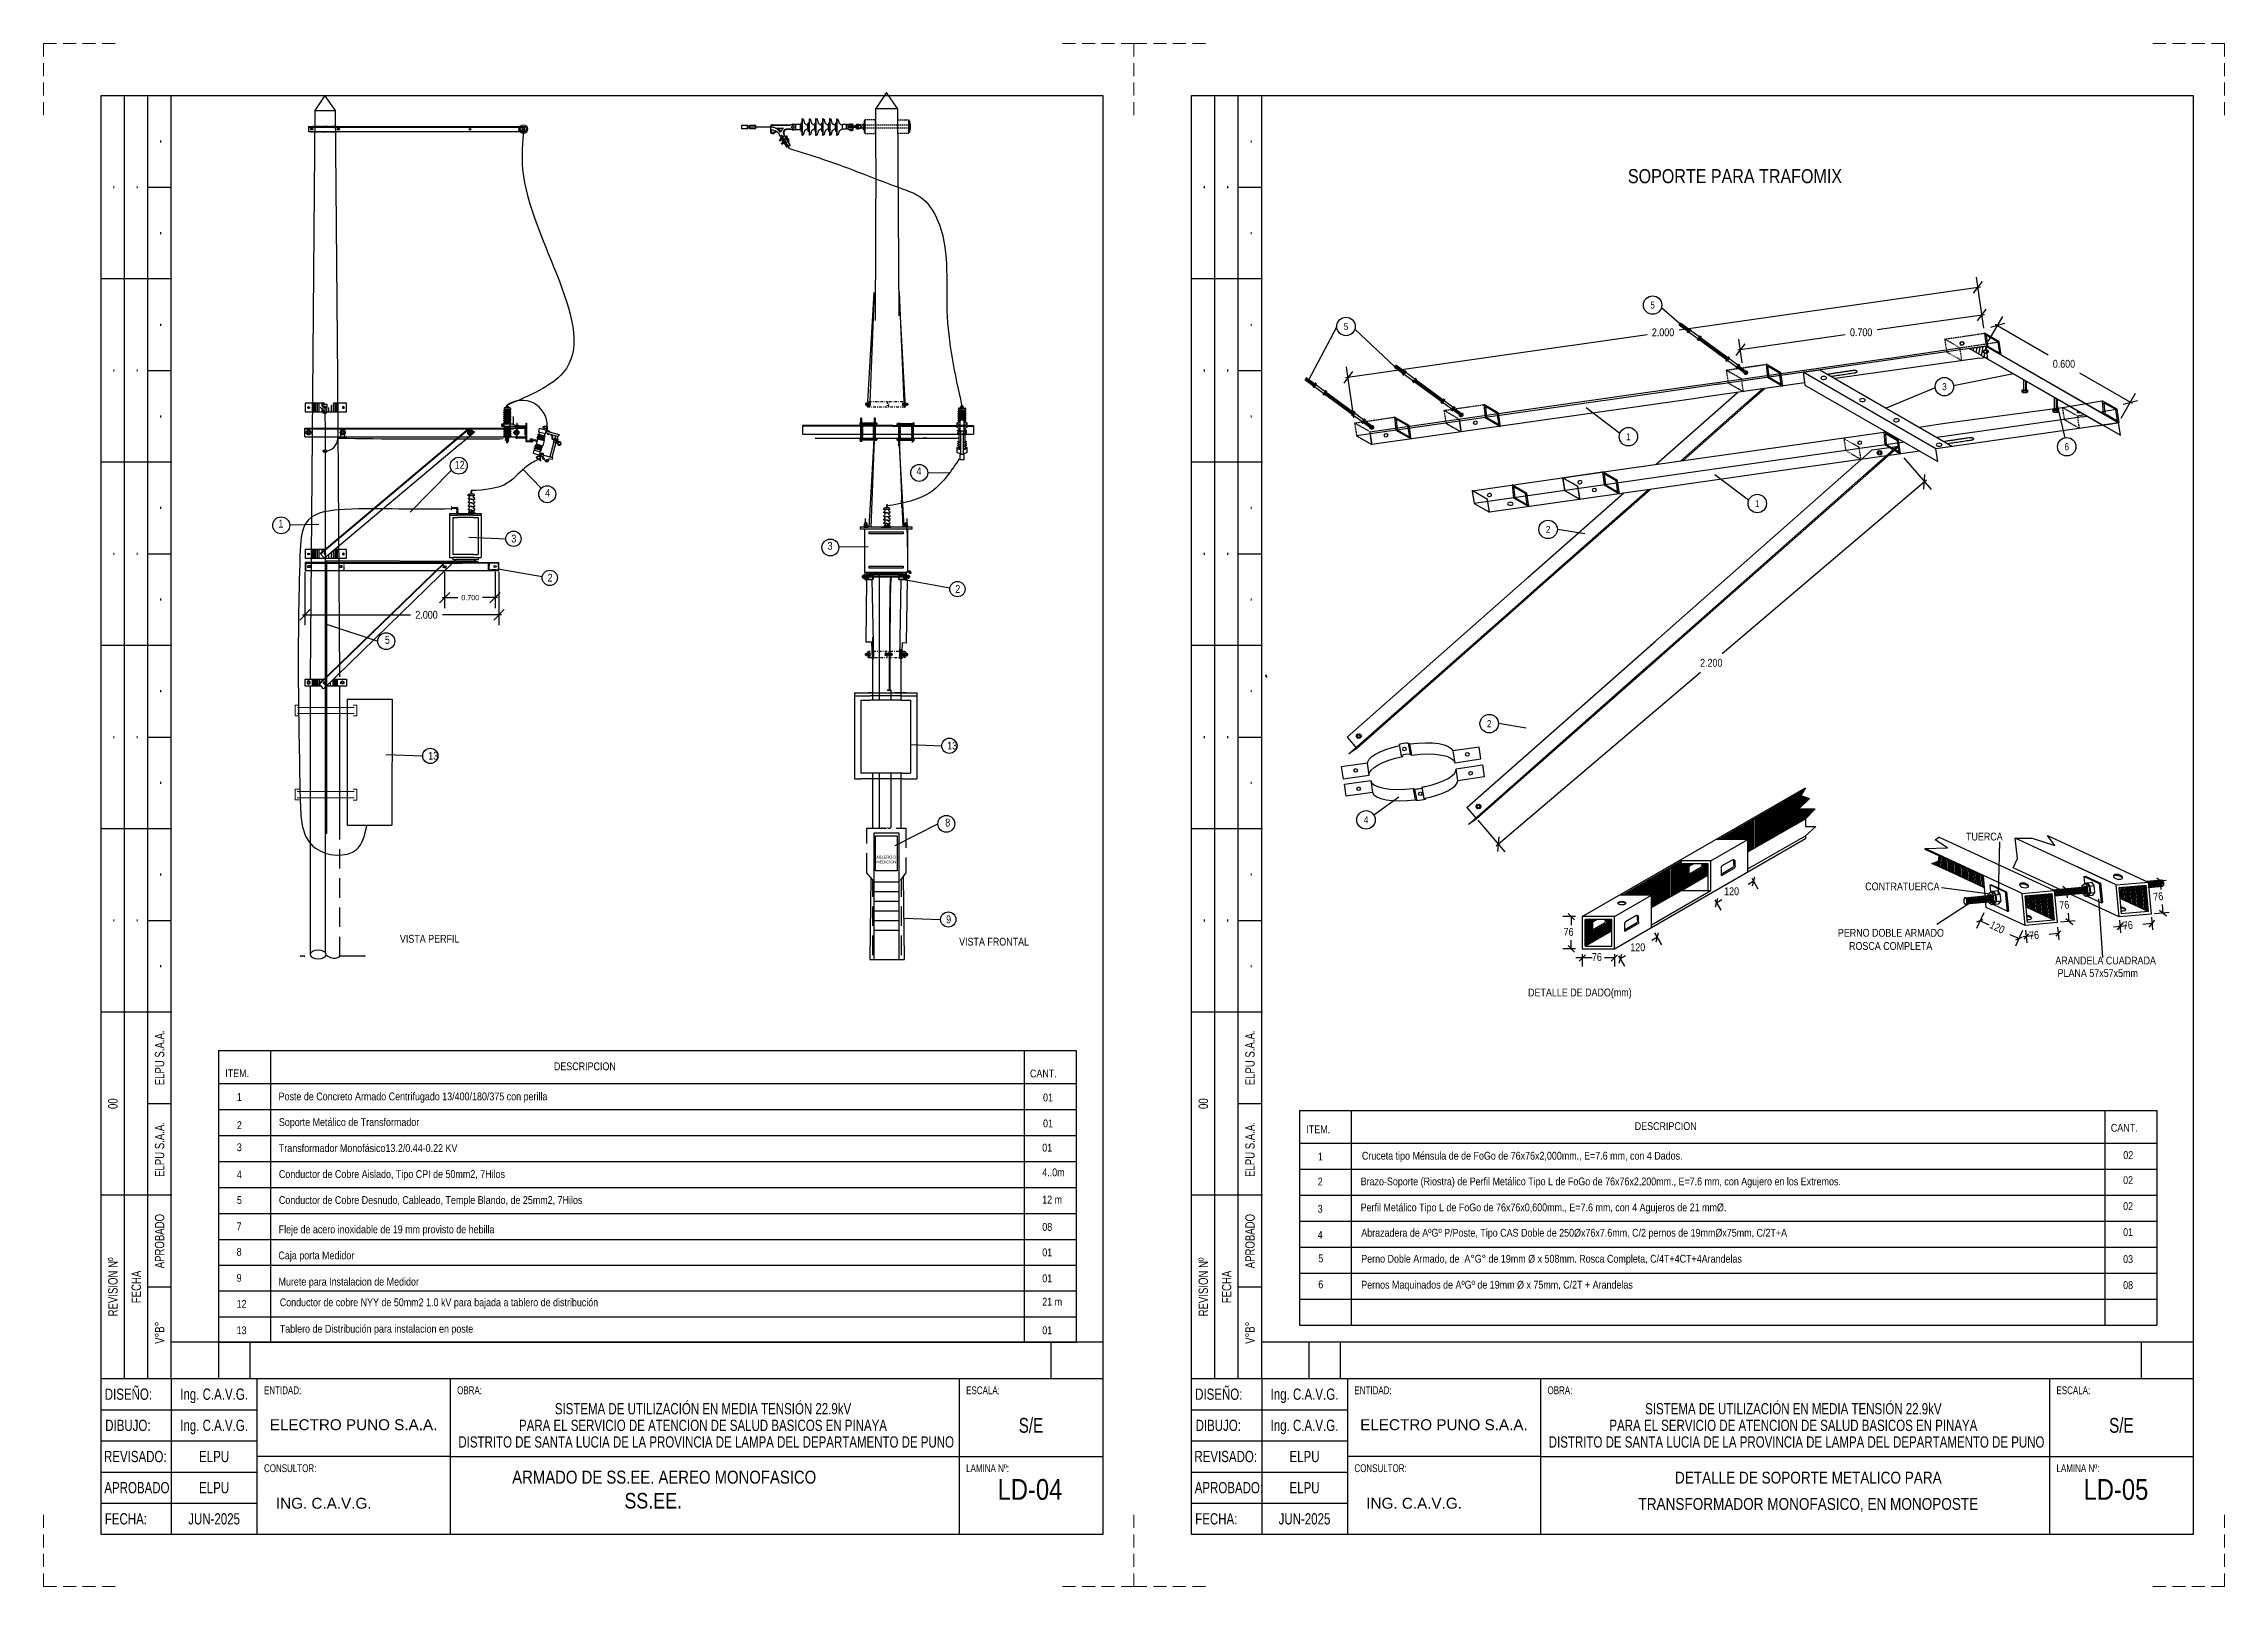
# Model space of a CAD drawing. Header units: millimetres. Extents: x 1804 to 3757, y 2643 to 7323.
# Drawn here: x 3064.2 to 3484.2, y 2939.5 to 3236.5 of the extents above; entities that cross this region are included whole.
import ezdxf
from ezdxf.enums import TextEntityAlignment as Align

# ---------------------------------------------------------------- set-up
doc = ezdxf.new("R2010")
doc.units = ezdxf.units.MM
for name, pattern in [('DASHDOTX2', [2, 1, -0.5, 0, -0.5]), ('DASHED', [0.75, 0.5, -0.25]), ('DASHED2', [0.375, 0.25, -0.125]), ('DOT', [6.35, 0, -6.35]), ('HIDDEN', [0.375, 0.25, -0.125]), ('HIDDEN2', [0.1875, 0.125, -0.0625]), ('TRAZO_Y_PUNTO', [1, 0.5, -0.25, 0, -0.25])]:
    doc.linetypes.add(name, pattern=pattern)
for name, color, linetype in [('_Cajetin Linea 1', 5, 'Continuous'), ('_Cajetin Linea 2', 2, 'Continuous'), ('_Texto 1', 7, 'Continuous'), ('_Texto 2', 7, 'Continuous'), ('_Texto 3', 4, 'Continuous'), ('_Texto 4', 7, 'Continuous'), ('_Texto 6', 7, 'Continuous'), ('A-ACCESORIOS 1', 1, 'Continuous'), ('C-COLUMNAS', 4, 'Continuous'), ('CAJETIN_T-1', 104, 'Continuous'), ('FERRETERIA', 3, 'Continuous'), ('G-PROYECCIONES', 1, 'HIDDEN2'), ('G-TEXT-NOTAS', 7, 'Continuous'), ('TEXTO', 7, 'Continuous')]:
    doc.layers.add(name, color=color, linetype=linetype)
for name, color, linetype, lineweight in [('_Cajetin Linea 3', 5, 'Continuous', 30), ('_Cajetin Linea 4', 3, 'DASHED', 0), ('DETALLES1', 7, 'Continuous', 5), ('MODIFICADO', 253, 'Continuous', 30), ('POSTE', 7, 'Continuous', 13), ('terminales', 6, 'Continuous', 13)]:
    doc.layers.add(name, color=color, linetype=linetype, lineweight=lineweight)
doc.styles.add('Disylays_86', font='swisscl.ttf', dxfattribs={"height": 2.2})
doc.styles.add('ROMANS', font='romans.shx')
doc.styles.add('Swis721 Cn BT', font='swissc.ttf')
doc.styles.add('TEXTO1', font='arial.ttf')
doc.styles.add('texto50', font='ARIALN.TTF', dxfattribs={"height": 0.06})
doc.dimstyles.new('ELECTRICO', dxfattribs={"dimtxt": 1.4, "dimasz": 2, "dimexe": 2, "dimexo": 1, "dimgap": 1, "dimtad": 0, "dimtih": 1, "dimtoh": 1, "dimdsep": 46, "dimtxsty": 'ROMANS', "dimblk1": 'OBLIQUE', "dimblk2": 'OBLIQUE', "dimsah": 1, "dimcen": 0.09, "dimdle": 0.5, "dimclrd": 7, "dimclrt": 7, "dimadec": 0, "dimazin": 0, "dimtfac": 0.1125, "dimtofl": 0, "dimtmove": 2, "dimatfit": 2, "dimfxl": 1, "dimtolj": 1, "dimlwd": -1, "dimarcsym": 0})

msp = doc.modelspace()

# ---------------------------------------------------------------- texts
at = {"color": 7, "style": 'Swis721 Cn BT'}
msp.add_text('SOPORTE PARA TRAFOMIX', height=2.7, dxfattribs=at).set_placement((3389.9, 3209.648), align=Align.CENTER)
at = {"style": 'Swis721 Cn BT'}
for s, height, p in [('5', 1.35, (3374.042, 3186.176)), ('5', 1.35, (3314.99, 3182.057)), ('3', 1.35, (3430.238, 3170.469)), ('1', 1.35, (3369.381, 3160.838)), ('6', 1.35, (3453.804, 3158.902)), ('1', 1.35, (3394.199, 3147.969)), ('2', 1.35, (3353.914, 3142.987)), ('2', 1.35, (3342.573, 3105.596)), ('4', 1.35, (3318.844, 3087.074)), ('ARMADO DE SS.EE. AEREO MONOFASICO', 2.5, (3183.684, 2960.535))]:
    msp.add_text(s, height=height, dxfattribs=at).set_placement(p, align=Align.MIDDLE)
for s, p in [('12', (3143.348, 3154.681)), ('4', (3232.259, 3153.448)), ('4', (3160.755, 3149.279)), ('1', (3109.381, 3143.349)), ('3', (3154.238, 3140.477)), ('3', (3215.143, 3139.087)), ('2', (3161.224, 3132.937)), ('2', (3239.745, 3130.78)), ('5', (3129.889, 3120.977)), ('13', (3138.232, 3098.66)), ('13', (3238.191, 3100.621)), ('8', (3237.809, 3085.797)), ('9', (3237.98, 3067.169)), ('DETALLE DE DADO(mm)', (3350.059, 3053.094)), ('1', (3101.371, 3032.968)), ('01', (3256.642, 3032.877)), ('2', (3101.381, 3027.557)), ('01', (3256.642, 3027.877)), ('3', (3101.381, 3023.295)), ('01', (3256.486, 3023.216)), ('4..0m', (3256.496, 3018.466)), ('1', (3309.573, 3021.498)), ('Cruceta tipo Ménsula de de FoGo de 76x76x2,000mm., E=7.6 mm, con 4 Dados.', (3318.053, 3021.66)), ('02', (3464.694, 3021.782)), ('4', (3101.381, 3018.048)), ('2', (3309.544, 3016.691)), ('02', (3464.659, 3016.959)), ('5', (3101.381, 3013.13)), ('12 m', (3256.486, 3013.216)), ('3', (3309.544, 3011.445)), ('02', (3464.659, 3011.959)), ('7', (3101.332, 3008.063)), ('08', (3256.496, 3007.966)), ('4', (3309.544, 3006.445)), ('01', (3464.659, 3006.959)), ('8', (3101.332, 3003.159)), ('01', (3256.496, 3003.062)), ('5', (3309.656, 3001.901)), ('03', (3464.659, 3001.759)), ('9', (3101.332, 2998.159)), ('01', (3256.496, 2998.062)), ('12', (3101.332, 2993.159)), ('21 m', (3256.496, 2993.562)), ('6', (3309.656, 2996.901)), ('08', (3464.659, 2996.759)), ('13', (3101.332, 2988.063)), ('01', (3256.496, 2988.062))]:
    msp.add_text(s, height=1.5, dxfattribs=at).set_placement(p)
at = {"color": 7, "style": 'Swis721 Cn BT'}
for s, p in [('TUERCA', (3434.401, 3083.113)), ('CONTRATUERCA', (3414.985, 3073.509)), (' 120', (3387.339, 3072.572)), ('    76', (3354.991, 3064.761)), ('PERNO DOBLE ARMADO', (3409.716, 3064.58)), ('  120', (3368.794, 3061.793)), ('ROSCA COMPLETA', (3411.871, 3062.041)), ('76', (3362.347, 3059.916)), ('ARANDELA CUADRADA', (3451.599, 3059.245)), ('PLANA 57x57x5mm', (3452.032, 3056.818)), ('Brazo-Soporte (Riostra) de Perfil Metálico Tipo L de FoGo de 76x76x2,200mm., E=7.6 mm, con Agujero en los Extremos.', (3317.807, 3016.713)), ('Perfil Metálico Tipo L de FoGo de 76x76x0,600mm., E=7.6 mm, con 4 Agujeros de 21 mmØ.', (3317.807, 3011.713)), ('Abrazadera de AºGº P/Poste, Tipo CAS Doble de 250Øx76x7.6mm, C/2 pernos de 19mmØx75mm, C/2T+A  ', (3317.929, 3006.831)), ('Perno Doble Armado, de  A°G° de 19mm Ø x 508mm. Rosca Completa, C/4T+4CT+4Arandelas', (3317.929, 3001.831)), ('Pernos Maquinados de AºGº de 19mm Ø x 75mm, C/2T + Arandelas ', (3317.929, 2996.831))]:
    msp.add_text(s, height=1.5, dxfattribs=at).set_placement(p)
for s, rotation, p in [('  76', 5.1665, (3451.49, 3069.766)), ('  76', 5.1665, (3469.582, 3071.402)), ('  120', 333.65034, (3437.952, 3066.776)), ('             76', 5.1665, (3458.488, 3065.394)), ('             76', 5.1665, (3440.422, 3063.468))]:
    msp.add_text(s, height=1.5, rotation=rotation, dxfattribs=at).set_placement(p)
at = {"ltscale": 1000, "style": 'Swis721 Cn BT'}
for s, p in [('VISTA PERFIL', (3132.782, 3063.433)), ('VISTA FRONTAL', (3240.481, 3062.876))]:
    msp.add_text(s, height=1.5, dxfattribs=at).set_placement(p)
at = {"lineweight": 25, "style": 'Swis721 Cn BT'}
for s, p in [('ITEM.  ', (3099.138, 3037.54)), ('  DESCRIPCION', (3161.479, 3038.874)), ('CANT.', (3254.132, 3037.497)), ('Poste de Concreto Armado Centrifugado 13/400/180/375 con perilla', (3109.412, 3033.083)), ('ITEM.  ', (3307.356, 3026.738)), ('  DESCRIPCION', (3369.642, 3027.366)), ('CANT.', (3462.295, 3027.043)), ('Transformador Monofásico13.2/0.44-0.22 KV', (3109.47, 3023.132))]:
    msp.add_text(s, height=1.5, dxfattribs=at).set_placement(p)
at = {"color": 5, "lineweight": 25, "style": 'Swis721 Cn BT'}
for s, p in [('Soporte Metálico de Transformador', (3109.47, 3028.132)), ('Conductor de Cobre Aislado, Tipo CPI de 50mm2, 7Hilos', (3109.47, 3018.132)), ('Conductor de Cobre Desnudo, Cableado, Temple Blando, de 25mm2, 7Hilos', (3109.47, 3013.132))]:
    msp.add_text(s, height=1.5, dxfattribs=at).set_placement(p)
at = {"style": 'Swis721 Cn BT'}
for s, p in [('LD-04', (3254.123, 2958.172)), ('LD-05', (3463.276, 2958.172))]:
    msp.add_text(s, height=4, dxfattribs=at).set_placement(p, align=Align.MIDDLE_CENTER)
at = {"color": 7, "insert": (3404.033, 2957.697), "char_height": 2.27937, "width": 113.49983, "attachment_point": 5, "line_spacing_factor": 1.333333, "style": 'Swis721 Cn BT'}
msp.add_mtext('DETALLE DE SOPORTE METALICO PARA\\PTRANSFORMADOR MONOFASICO, EN MONOPOSTE', dxfattribs=at)
at = {"insert": (3181.562, 2955.97), "char_height": 3, "width": 76.22, "attachment_point": 5, "style": 'Swis721 Cn BT'}
msp.add_mtext('SS.EE.', dxfattribs=at)
at = {"layer": 'G-TEXT-NOTAS', "insert": (3226.475, 3079.427), "char_height": 0.55757, "width": 6.17018, "attachment_point": 5, "style": 'Swis721 Cn BT'}
msp.add_mtext('\\pxqc;TABLERO DE MEDICION', dxfattribs=at)
at = {"layer": 'TEXTO', "color": 5, "style": 'Swis721 Cn BT'}
for s, p in [('Fleje de acero inoxidable de 19 mm provisto de hebilla', (3109.433, 3007.489)), ('Caja porta Medidor', (3109.387, 3002.474)), ('Murete para Instalacion de Medidor', (3109.406, 2997.42)), ('Conductor de cobre NYY de 50mm2 1.0 kV para bajada a tablero de distribución', (3109.644, 2993.445)), ('Tablero de Distribución para instalacion en poste', (3109.644, 2988.349))]:
    msp.add_text(s, height=1.5, dxfattribs=at).set_placement(p)

# ---------------------------------------------------------------- blocks, each defined once
blk = doc.blocks.new('CAJETIN ARMADO')
at = {"layer": '_Cajetin Linea 1', "ltscale": 5}
for p, q in [((1569.36, 5536.82), (1389.95, 5536.82)), ((1399.05, 5536.82), (1399.05, 5529.78)), ((1405.05, 5536.82), (1405.05, 5529.78)), ((1559.36, 5536.82), (1559.36, 5529.78))]:
    blk.add_line(p, q, dxfattribs=at)
at = {"layer": '_Cajetin Linea 1'}
for p in [(1376.45, 5529.82), (1389.95, 5529.82)]:
    blk.add_line(p, (1569.36, 5529.82), dxfattribs=at)
at = {"layer": '_Cajetin Linea 1', "color": 5}
for p, q in [((1389.95, 5529.82), (1389.95, 5499.82)), ((1406.45, 5529.82), (1406.45, 5499.82)), ((1443.64, 5529.82), (1443.64, 5499.82)), ((1541.67, 5529.82), (1541.67, 5499.82)), ((1376.45, 5523.82), (1406.45, 5523.82)), ((1376.45, 5517.82), (1406.45, 5517.82)), ((1443.64, 5514.82), (1406.45, 5514.82)), ((1443.64, 5514.82), (1569.36, 5514.82)), ((1376.45, 5511.82), (1406.45, 5511.82)), ((1376.45, 5505.82), (1406.45, 5505.82))]:
    blk.add_line(p, q, dxfattribs=at)
at = {"layer": '_Cajetin Linea 2', "color": 3}
for points in [[(1380.95, 5529.82), (1380.95, 5776.82)], [(1385.45, 5529.82), (1385.45, 5776.82)], [(1389.95, 5529.82), (1389.95, 5776.82)], [(1385.45, 5759.18), (1389.95, 5759.18)], [(1389.95, 5741.53), (1376.45, 5741.53)], [(1385.45, 5723.89), (1389.95, 5723.89)], [(1389.95, 5706.25), (1376.45, 5706.25)], [(1385.45, 5688.61), (1389.95, 5688.61)], [(1389.95, 5670.96), (1376.45, 5670.96)], [(1385.45, 5653.32), (1389.95, 5653.32)], [(1389.95, 5635.68), (1376.45, 5635.68)], [(1385.45, 5618.03), (1389.95, 5618.03)], [(1389.95, 5600.39), (1376.45, 5600.39)], [(1385.45, 5582.75), (1389.95, 5582.75)], [(1389.95, 5565.11), (1376.45, 5565.11)], [(1385.45, 5547.46), (1389.95, 5547.46)]]:
    blk.add_lwpolyline(points, dxfattribs=at)
at = {"layer": '_Cajetin Linea 2', "color": 2}
blk.add_point((1389.95, 5600.39), dxfattribs=at)
at = {"layer": '_Cajetin Linea 2', "color": 3}
blk.add_point((1380.95, 5565.11), dxfattribs=at)
at = {"layer": '_Cajetin Linea 2'}
for p in [(1385.45, 5565.11), (1389.95, 5565.11)]:
    blk.add_point(p, dxfattribs=at)
at = {"layer": '_Cajetin Linea 3', "ltscale": 0.1}
blk.add_lwpolyline([(1569.36, 5499.82), (1376.45, 5499.82), (1376.45, 5776.82), (1569.36, 5776.82)], close=True, dxfattribs=at)
at = {"layer": '_Cajetin Linea 4', "ltscale": 5}
for p, q in [((1365.36, 5786.82), (1365.36, 5771.82)), ((1365.36, 5786.82), (1380.36, 5786.82)), ((1575.36, 5786.82), (1560.36, 5786.82)), ((1575.36, 5786.82), (1575.36, 5771.82)), ((1365.36, 5489.82), (1365.36, 5504.82)), ((1575.36, 5489.82), (1575.36, 5504.82)), ((1365.36, 5489.82), (1380.36, 5489.82)), ((1575.36, 5489.82), (1560.36, 5489.82))]:
    blk.add_line(p, q, dxfattribs=at)
at = {"layer": 'CAJETIN_T-1', "color": 2}
for p in [(1389.95, 5741.53), (1389.95, 5706.25), (1389.95, 5670.96), (1389.95, 5635.68)]:
    blk.add_point(p, dxfattribs=at)
at = {"layer": '_Texto 1', "style": 'Disylays_86'}
for s, p in [('-', (1387.7, 5768)), ('-', (1378.7, 5759.18)), ('-', (1383.2, 5759.18)), ('-', (1387.7, 5750.36)), ('-', (1387.7, 5732.71)), ('-', (1378.7, 5723.89)), ('-', (1383.2, 5723.89)), ('-', (1387.7, 5715.07)), ('-', (1387.7, 5697.43)), ('-', (1378.7, 5688.61)), ('-', (1383.2, 5688.61)), ('-', (1387.7, 5679.78)), ('-', (1387.7, 5662.14)), ('-', (1378.7, 5653.32)), ('-', (1383.2, 5653.32)), ('-', (1387.7, 5644.5)), ('-', (1387.7, 5626.86)), ('-', (1378.7, 5618.03)), ('-', (1383.2, 5618.03)), ('-', (1387.7, 5609.21)), ('ELPU S.A.A.', (1387.7, 5591.57)), ('00', (1378.7, 5582.75)), ('ELPU S.A.A.', (1387.7, 5573.93)), ('APROBADO', (1387.7, 5556.28)), ('REVISION Nº', (1378.7, 5547.46)), ('FECHA', (1383.2, 5547.46)), ('V%%DB%%D', (1387.7, 5538.64))]:
    blk.add_text(s, height=1.8, rotation=90, dxfattribs=at).set_placement(p, align=Align.MIDDLE_CENTER)
for s, p in [('DISEÑO:', (1381.69, 5526.82)), ('SISTEMA DE UTILIZACIÓN EN MEDIA TENSIÓN 22.9kV ', (1492.66, 5524.02)), ('DIBUJO:', (1381.59, 5520.82)), ('PARA EL SERVICIO DE ATENCION DE SALUD BASICOS EN PINAYA ', (1492.66, 5520.82)), ('REVISADO:  ', (1383.64, 5514.82)), (' DISTRITO DE SANTA LUCIA DE LA PROVINCIA DE LAMPA DEL DEPARTAMENTO DE PUNO', (1492.66, 5517.62)), ('APROBADO:', (1383.64, 5508.82)), ('FECHA:', (1381.21, 5502.82))]:
    blk.add_text(s, height=2.16, dxfattribs=at).set_placement(p, align=Align.MIDDLE_CENTER)
at = {"layer": '_Texto 2', "style": 'Disylays_86'}
for s, p in [('ENTIDAD:', (1407.81, 5526.82)), ('OBRA:', (1445, 5526.82)), ('ESCALA:', (1543.03, 5526.82)), ('CONSULTOR:', (1407.81, 5511.82)), ('LAMINA Nº:', (1543.03, 5511.82))]:
    blk.add_text(s, height=1.5, dxfattribs=at).set_placement(p)
at = {"layer": '_Texto 3', "style": 'Disylays_86'}
for s, p in [('Ing. C.A.V.G.', (1398.2, 5526.82)), ('Ing. C.A.V.G.', (1398.2, 5520.82)), ('ELPU', (1398.2, 5514.82)), ('ELPU', (1398.2, 5508.82)), ('JUN-2025', (1398.2, 5502.82))]:
    blk.add_text(s, height=2.16, dxfattribs=at).set_placement(p, align=Align.MIDDLE_CENTER)
at = {"layer": '_Texto 4', "ltscale": 2, "style": 'TEXTO1'}
for s, p in [('ELECTRO PUNO S.A.A.', (1408.92, 5519.89)), ('ING. C.A.V.G.', (1410.1, 5504.77))]:
    blk.add_text(s, height=2.1, dxfattribs=at).set_placement(p)
at = {"layer": '_Texto 6', "style": 'Disylays_86'}
blk.add_text('S/E', height=2.851, dxfattribs=at).set_placement((1555.52, 5520.82), align=Align.MIDDLE_CENTER)
blk = doc.blocks.new('_Oblique')
at = {"color": 0, "lineweight": -2}
blk.add_line((-0.5, -0.5), (0.5, 0.5), dxfattribs=at)
blk = doc.blocks.new('*D266')
at = {"layer": 'Defpoints', "color": 0, "transparency": 16777216}
for p in [(3436.7, 3189.57), (3437.96, 3180.76), (3316.65, 3163.47)]:
    blk.add_point(p, dxfattribs=at)
at = {"layer": 'TEXTO', "color": 7, "transparency": 16777216}
for p, q in [((3437.2, 3189.64), (3379.13, 3181.37)), ((3314.9, 3172.22), (3372.96, 3180.49))]:
    blk.add_line(p, q, dxfattribs=at)
at = {"layer": 'TEXTO', "color": 0, "lineweight": -2, "transparency": 16777216}
for p, q in [((3437.82, 3181.75), (3436.42, 3191.55)), ((3316.51, 3164.46), (3315.11, 3174.27))]:
    blk.add_line(p, q, dxfattribs=at)
at = {"layer": 'TEXTO', "color": 7, "transparency": 16777216, "xscale": 2, "yscale": 2, "zscale": 2}
for p, rotation in [((3436.7, 3189.57), 8.107580775584381), ((3315.39, 3172.29), 188.1075807755844)]:
    blk.add_blockref('_Oblique', p, dxfattribs=dict(at, rotation=rotation))
at = {"layer": 'TEXTO', "color": 7, "transparency": 16777216, "insert": (3376.05, 3180.93), "char_height": 0.06, "attachment_point": 5, "style": 'texto50'}
blk.add_mtext('\\A1;{\\H25x;2.000}', dxfattribs=at)
blk = doc.blocks.new('*D267')
at = {"layer": 'Defpoints', "color": 0, "transparency": 16777216}
for p in [(3437.46, 3184.26), (3437.96, 3180.76), (3391.44, 3174.1)]:
    blk.add_point(p, dxfattribs=at)
at = {"layer": 'TEXTO', "color": 7, "transparency": 16777216}
for p, q in [((3437.95, 3184.33), (3417.27, 3181.38)), ((3390.45, 3177.54), (3411.13, 3180.5))]:
    blk.add_line(p, q, dxfattribs=at)
at = {"layer": 'TEXTO', "color": 0, "lineweight": -2, "transparency": 16777216}
for p, q in [((3437.82, 3181.75), (3437.17, 3186.24)), ((3391.3, 3175.09), (3390.66, 3179.59))]:
    blk.add_line(p, q, dxfattribs=at)
at = {"layer": 'TEXTO', "color": 7, "transparency": 16777216, "xscale": 2, "yscale": 2, "zscale": 2}
for p, rotation in [((3437.46, 3184.26), 8.140352532471006), ((3390.94, 3177.61), 188.140352532471)]:
    blk.add_blockref('_Oblique', p, dxfattribs=dict(at, rotation=rotation))
at = {"layer": 'TEXTO', "color": 7, "transparency": 16777216, "insert": (3414.2, 3180.94), "char_height": 0.06, "attachment_point": 5, "style": 'texto50'}
blk.add_mtext('\\A1;{\\H25x;0.700}', dxfattribs=at)
blk = doc.blocks.new('*D268')
at = {"layer": 'Defpoints', "color": 0, "transparency": 16777216}
for p in [(3421.81, 3157.56), (3426.38, 3152.17), (3339.73, 3087.8)]:
    blk.add_point(p, dxfattribs=at)
at = {"layer": 'TEXTO', "color": 0, "lineweight": -2, "transparency": 16777216}
for p, q in [((3422.45, 3156.79), (3427.68, 3150.65)), ((3340.38, 3087.04), (3345.6, 3080.9))]:
    blk.add_line(p, q, dxfattribs=at)
at = {"layer": 'TEXTO', "color": 7, "transparency": 16777216}
for p, q in [((3426.76, 3152.5), (3387.42, 3119.06)), ((3343.93, 3082.1), (3383.27, 3115.53))]:
    blk.add_line(p, q, dxfattribs=at)
at = {"layer": 'TEXTO', "color": 7, "transparency": 16777216, "xscale": 2, "yscale": 2, "zscale": 2}
for p, rotation in [((3426.38, 3152.17), 40.36086046500108), ((3344.31, 3082.42), 220.3608604650011)]:
    blk.add_blockref('_Oblique', p, dxfattribs=dict(at, rotation=rotation))
at = {"layer": 'TEXTO', "color": 7, "transparency": 16777216, "insert": (3385.34, 3117.3), "char_height": 0.06, "attachment_point": 5, "style": 'texto50'}
blk.add_mtext('\\A1;{\\H25x;2.200}', dxfattribs=at)
blk = doc.blocks.new('*D269')
at = {"layer": 'Defpoints', "color": 0, "transparency": 16777216}
for p in [(3438.19, 3178.29), (3466.06, 3167.47), (3463.78, 3163.52)]:
    blk.add_point(p, dxfattribs=at)
at = {"layer": 'TEXTO', "color": 0, "lineweight": -2, "transparency": 16777216}
for p, q in [((3438.69, 3179.16), (3441.47, 3183.97)), ((3464.28, 3164.39), (3467.06, 3169.2))]:
    blk.add_line(p, q, dxfattribs=at)
at = {"layer": 'TEXTO', "color": 7, "transparency": 16777216}
for p, q in [((3440.04, 3182.49), (3450.2, 3176.62)), ((3466.49, 3167.22), (3456.32, 3173.09))]:
    blk.add_line(p, q, dxfattribs=at)
at = {"layer": 'TEXTO', "color": 7, "transparency": 16777216, "xscale": 2, "yscale": 2, "zscale": 2}
for p, rotation in [((3440.47, 3182.24), 150.0093018659369), ((3466.06, 3167.47), 330.0093018659369)]:
    blk.add_blockref('_Oblique', p, dxfattribs=dict(at, rotation=rotation))
at = {"layer": 'TEXTO', "color": 7, "transparency": 16777216, "insert": (3453.26, 3174.86), "char_height": 0.06, "attachment_point": 5, "style": 'texto50'}
blk.add_mtext('\\A1;{\\H25x;0.600}', dxfattribs=at)
blk = doc.blocks.new('*D331')
at = {"layer": 'Defpoints', "color": 0, "transparency": 16777216}
for p in [(3114.5, 3135.85), (3151.85, 3135.85), (3114.5, 3126.54)]:
    blk.add_point(p, dxfattribs=at)
at = {"layer": 'TEXTO', "color": 5, "lineweight": -2, "transparency": 16777216}
for p, q in [((3114.5, 3134.85), (3114.5, 3124.54)), ((3151.85, 3134.85), (3151.85, 3124.54))]:
    blk.add_line(p, q, dxfattribs=at)
at = {"layer": 'TEXTO', "color": 5, "transparency": 16777216}
for p, q in [((3114, 3126.54), (3134.82, 3126.54)), ((3152.35, 3126.54), (3140.99, 3126.54))]:
    blk.add_line(p, q, dxfattribs=at)
at = {"layer": 'TEXTO', "color": 5, "transparency": 16777216, "xscale": 2, "yscale": 2, "zscale": 2, "rotation": 180}
blk.add_blockref('_Oblique', (3114.5, 3126.54), dxfattribs=at)
at = {"layer": 'TEXTO', "color": 5, "transparency": 16777216, "xscale": 2, "yscale": 2, "zscale": 2}
blk.add_blockref('_Oblique', (3151.85, 3126.54), dxfattribs=at)
at = {"layer": 'TEXTO', "color": 7, "transparency": 16777216, "insert": (3137.9, 3126.54), "char_height": 0.06, "attachment_point": 5, "style": 'texto50'}
blk.add_mtext('\\A1;{\\H25x;2.000}', dxfattribs=at)
blk = doc.blocks.new('*D332')
at = {"layer": 'Defpoints', "color": 0, "transparency": 16777216}
for p in [(3141.39, 3135.78), (3151.1, 3135.85), (3141.39, 3129.86)]:
    blk.add_point(p, dxfattribs=at)
at = {"layer": 'TEXTO', "color": 5, "lineweight": -2, "transparency": 16777216}
for p, q in [((3141.39, 3134.78), (3141.39, 3127.86)), ((3151.1, 3134.85), (3151.1, 3127.86))]:
    blk.add_line(p, q, dxfattribs=at)
at = {"layer": 'TEXTO', "color": 5, "transparency": 16777216}
for p, q in [((3140.89, 3129.86), (3143.94, 3129.86)), ((3151.6, 3129.86), (3148.71, 3129.86))]:
    blk.add_line(p, q, dxfattribs=at)
at = {"layer": 'TEXTO', "color": 5, "transparency": 16777216, "xscale": 2, "yscale": 2, "zscale": 2, "rotation": 180}
blk.add_blockref('_Oblique', (3141.39, 3129.86), dxfattribs=at)
at = {"layer": 'TEXTO', "color": 5, "transparency": 16777216, "xscale": 2, "yscale": 2, "zscale": 2}
blk.add_blockref('_Oblique', (3151.1, 3129.86), dxfattribs=at)
at = {"layer": 'TEXTO', "color": 7, "transparency": 16777216, "insert": (3146.32, 3129.86), "char_height": 0.06, "attachment_point": 5, "style": 'texto50'}
blk.add_mtext('\\A1;{\\H16.667x;0.700}', dxfattribs=at)

# ---------------------------------------------------------------- dimensions: what is measured, and where the dimension line sits
at = {"layer": 'TEXTO'}
for p1, p2, distance, text, picture, middle in [((3316.646, 3163.475), (3437.958, 3180.757), 8.903, '{\\H25x;2.000}', '*D266', (3376.046, 3180.93)), ((3391.444, 3174.103), (3437.958, 3180.757), 3.541, '{\\H25x;0.700}', '*D267', (3414.2, 3180.935)), ((3438.188, 3178.292), (3463.78, 3163.522), 4.561, '{\\H25x;0.600}', '*D269', (3453.264, 3174.857)), ((3339.734, 3087.803), (3421.807, 3157.556), -7.063, '{\\H25x;2.200}', '*D268', (3385.345, 3117.298))]:
    dim = msp.add_aligned_dim(p1=p1, p2=p2, distance=distance, text=text, dimstyle='ELECTRICO', override={"dimtxsty": 'texto50'}, dxfattribs=at)
    dim.commit()
    dim.dimension.update_dxf_attribs({"geometry": picture, "text_midpoint": middle})
at = {"layer": 'TEXTO', "color": 5}
for base, p1, p2, text, picture, middle in [((3114.502, 3126.544), (3151.851, 3135.846), (3114.502, 3135.846), '{\\H25x;2.000}', '*D331', (3137.902, 3126.544)), ((3141.386, 3129.859), (3151.105, 3135.846), (3141.386, 3135.776), '{\\H16.667x;0.700}', '*D332', (3146.323, 3129.859))]:
    dim = msp.add_linear_dim(base=base, p1=p1, p2=p2, angle=180, text=text, dimstyle='ELECTRICO', override={"dimtxsty": 'texto50', "dimclrd": 5, "dimclre": 5}, dxfattribs=at)
    dim.commit()
    dim.dimension.update_dxf_attribs({"geometry": picture, "text_midpoint": middle, "dimtype": 160})

# ---------------------------------------------------------------- hatches: boundary and pattern name
at = {"linetype": 'HIDDEN2', "ltscale": 0.5}
h = msp.add_hatch(dxfattribs=at)
h.set_pattern_fill('ANSI31', color=1, scale=4.5, angle=35)
h.set_pattern_definition([(80, (-3109.86927, -3226.7914), (-0.55395436, 0.0976771), [])])
edge = h.paths.add_edge_path()
edge.add_ellipse((3438.203, 3177.22), major_axis=(0.54, 0.014), ratio=0.5363135, start_angle=77.86787, end_angle=226.30353)
edge.add_line((3437.836, 3177.001), (3438.444, 3176.626))
edge.add_line((3438.444, 3176.626), (3438.566, 3175.834))
edge.add_line((3438.566, 3175.834), (3460.735, 3163.089))
edge.add_line((3460.735, 3163.089), (3460.607, 3163.071))
edge.add_line((3460.607, 3163.071), (3435.022, 3177.795))
edge.add_line((3435.022, 3177.795), (3438.195, 3178.246))
edge.add_line((3438.195, 3178.246), (3438.309, 3177.506))

# ---------------------------------------------------------------- linework, layer by layer
at = {"color": 251, "true_color": 0x636466}
for p, q in [((3116.386, 3223.621), (3115.502, 3114.302)), ((3224.449, 3214.479), (3224.449, 3224.018)), ((3224.449, 3224.018), (3228.607, 3224.018)), ((3228.607, 3224.018), (3228.899, 3184.113)), ((3220.592, 3220.62), (3219.477, 3220.621)), ((3220.213, 3220.398), (3219.478, 3220.398)), ((3220.213, 3220.398), (3220.581, 3220.398)), ((3221.572, 3220.632), (3221.824, 3220.533)), ((3221.572, 3220.402), (3221.824, 3220.533)), ((3221.97, 3220.71), (3221.971, 3221.071)), ((3221.97, 3219.981), (3221.97, 3220.341)), ((3222.181, 3219.981), (3221.97, 3219.981)), ((3221.971, 3221.071), (3222.181, 3221.071)), ((3222.076, 3221.071), (3222.075, 3219.981)), ((3222.181, 3221.07), (3222.181, 3219.981)), ((3231.131, 3221.071), (3230.921, 3221.071)), ((3230.921, 3221.07), (3230.922, 3219.981)), ((3230.922, 3219.981), (3231.132, 3219.981)), ((3231.026, 3221.071), (3231.027, 3219.981)), ((3231.132, 3220.71), (3231.131, 3221.071)), ((3231.132, 3219.981), (3231.132, 3220.71)), ((3224.449, 3214.479), (3224.288, 3183.183)), ((3153.382, 3166.932), (3153.457, 3166.932)), ((3153.382, 3166.741), (3153.382, 3166.932)), ((3153.532, 3166.932), (3153.457, 3166.932)), ((3153.532, 3166.741), (3153.532, 3166.932)), ((3240.957, 3166.716), (3240.957, 3166.93)), ((3240.957, 3166.93), (3241.126, 3166.93)), ((3241.126, 3166.716), (3241.126, 3166.93)), ((3118.348, 3166.52), (3118.383, 3160.917)), ((3154.546, 3163.244), (3152.384, 3163.244)), ((3152.416, 3162.859), (3154.51, 3162.859)), ((3152.503, 3162.938), (3152.503, 3163.176)), ((3152.503, 3163.176), (3152.741, 3163.176)), ((3152.741, 3162.938), (3152.503, 3162.938)), ((3152.741, 3163.176), (3152.741, 3162.938)), ((3152.793, 3165.786), (3152.793, 3165.829)), ((3152.793, 3165.41), (3152.793, 3165.469)), ((3152.793, 3165.04), (3152.793, 3165.089)), ((3152.793, 3164.665), (3152.793, 3164.718)), ((3152.793, 3164.289), (3152.793, 3164.34)), ((3152.793, 3163.914), (3152.793, 3163.967)), ((3152.793, 3163.543), (3152.793, 3163.592)), ((3152.861, 3166.355), (3152.861, 3166.093)), ((3152.861, 3166.093), (3153.457, 3166.093)), ((3152.861, 3165.905), (3153.457, 3165.905)), ((3152.861, 3165.718), (3153.457, 3165.718)), ((3152.861, 3165.53), (3153.457, 3165.53)), ((3152.861, 3165.342), (3153.457, 3165.342)), ((3152.861, 3165.159), (3153.457, 3165.159)), ((3152.861, 3164.972), (3153.457, 3164.972)), ((3152.861, 3164.784), (3153.457, 3164.784)), ((3152.861, 3164.597), (3153.457, 3164.597)), ((3152.861, 3164.408), (3153.457, 3164.408)), ((3152.861, 3164.221), (3153.457, 3164.221)), ((3152.861, 3164.033), (3153.457, 3164.033)), ((3152.861, 3163.846), (3153.457, 3163.846)), ((3152.861, 3163.663), (3153.457, 3163.663)), ((3152.861, 3163.475), (3153.457, 3163.475)), ((3152.861, 3162.628), (3153.457, 3162.628)), ((3152.877, 3162.859), (3152.877, 3163.244)), ((3152.895, 3166.39), (3153.457, 3166.39)), ((3152.934, 3165.999), (3153.457, 3165.999)), ((3152.934, 3163.244), (3152.934, 3163.475)), ((3152.934, 3162.859), (3152.934, 3162.628)), ((3153.184, 3166.458), (3153.184, 3166.619)), ((3153.184, 3166.619), (3153.457, 3166.619)), ((3153.184, 3166.458), (3153.223, 3166.458)), ((3153.223, 3166.458), (3153.223, 3166.57)), ((3153.223, 3166.57), (3153.355, 3166.57)), ((3153.289, 3166.392), (3153.289, 3166.431)), ((3153.289, 3166.431), (3153.457, 3166.431)), ((3153.322, 3166.646), (3153.322, 3166.741)), ((3153.322, 3166.741), (3153.45, 3166.741)), ((3153.322, 3166.646), (3153.457, 3166.646)), ((3153.355, 3166.57), (3153.457, 3166.432)), ((3153.381, 3166.528), (3153.381, 3166.431)), ((3153.382, 3166.619), (3153.382, 3166.646)), ((3153.56, 3166.57), (3153.457, 3166.432)), ((3153.625, 3166.431), (3153.457, 3166.431)), ((3154.019, 3166.39), (3153.457, 3166.39)), ((3154.053, 3166.093), (3153.457, 3166.093)), ((3153.98, 3165.999), (3153.457, 3165.999)), ((3154.053, 3165.905), (3153.457, 3165.905)), ((3154.053, 3165.718), (3153.457, 3165.718)), ((3154.053, 3165.53), (3153.457, 3165.53)), ((3154.053, 3165.342), (3153.457, 3165.342)), ((3154.053, 3165.159), (3153.457, 3165.159)), ((3154.053, 3164.972), (3153.457, 3164.972)), ((3154.053, 3164.784), (3153.457, 3164.784)), ((3154.053, 3164.597), (3153.457, 3164.597)), ((3154.053, 3164.408), (3153.457, 3164.408)), ((3154.053, 3164.221), (3153.457, 3164.221)), ((3154.053, 3164.033), (3153.457, 3164.033)), ((3154.053, 3163.846), (3153.457, 3163.846)), ((3154.053, 3163.663), (3153.457, 3163.663)), ((3154.053, 3163.475), (3153.457, 3163.475)), ((3154.053, 3162.628), (3153.457, 3162.628)), ((3153.593, 3166.646), (3153.458, 3166.646)), ((3153.731, 3166.619), (3153.458, 3166.619)), ((3153.593, 3166.741), (3153.464, 3166.741)), ((3153.532, 3166.619), (3153.532, 3166.646)), ((3153.533, 3166.528), (3153.533, 3166.431)), ((3153.691, 3166.57), (3153.56, 3166.57)), ((3153.593, 3166.646), (3153.593, 3166.741)), ((3153.625, 3166.392), (3153.625, 3166.431)), ((3153.691, 3166.458), (3153.691, 3166.57)), ((3153.731, 3166.458), (3153.691, 3166.458)), ((3153.731, 3166.458), (3153.731, 3166.619)), ((3153.98, 3163.244), (3153.98, 3163.475)), ((3153.98, 3162.859), (3153.98, 3162.628)), ((3154.035, 3162.859), (3154.035, 3163.244)), ((3154.053, 3166.355), (3154.053, 3166.093)), ((3154.121, 3165.786), (3154.121, 3165.829)), ((3154.121, 3165.41), (3154.121, 3165.469)), ((3154.121, 3165.04), (3154.121, 3165.089)), ((3154.121, 3164.665), (3154.121, 3164.718)), ((3154.121, 3164.289), (3154.121, 3164.34)), ((3154.121, 3163.914), (3154.121, 3163.967)), ((3154.121, 3163.543), (3154.121, 3163.592)), ((3154.51, 3162.859), (3154.51, 3162.824)), ((3154.51, 3162.824), (3154.579, 3162.818)), ((3154.887, 3162.972), (3154.546, 3163.244)), ((3154.579, 3162.818), (3155.704, 3162.818)), ((3154.679, 3163.049), (3154.679, 3164.697)), ((3155.704, 3162.972), (3154.887, 3162.972)), ((3155.061, 3162.763), (3155.061, 3162.61)), ((3155.159, 3162.816), (3155.159, 3162.565)), ((3155.288, 3162.816), (3155.159, 3162.816)), ((3155.36, 3162.903), (3157.007, 3162.903)), ((3155.36, 3162.771), (3155.36, 3162.903)), ((3155.704, 3162.818), (3155.704, 3162.972)), ((3156.875, 3161.123), (3156.875, 3162.771)), ((3157.007, 3161.255), (3157.007, 3162.903)), ((3227.73, 3162.985), (3210.299, 3162.985)), ((3210.299, 3162.985), (3210.299, 3161.338)), ((3227.73, 3162.854), (3210.299, 3162.854)), ((3224.309, 3163.506), (3224.503, 3163.506)), ((3224.503, 3163.506), (3224.503, 3163.126)), ((3224.653, 3163.426), (3224.653, 3163.194)), ((3227.73, 3162.985), (3243.247, 3162.985)), ((3227.73, 3162.854), (3243.247, 3162.854)), ((3228.532, 3163.153), (3228.532, 3163.385)), ((3228.692, 3163.093), (3228.692, 3163.473)), ((3228.887, 3163.093), (3228.692, 3163.093)), ((3231.309, 3162.837), (3231.308, 3162.934)), ((3240.088, 3162.676), (3240.088, 3163.441)), ((3240.294, 3165.641), (3240.294, 3165.69)), ((3240.294, 3165.219), (3240.294, 3165.285)), ((3240.294, 3164.802), (3240.294, 3164.857)), ((3240.294, 3164.38), (3240.294, 3164.44)), ((3240.294, 3163.957), (3240.294, 3164.015)), ((3240.371, 3166.282), (3240.371, 3165.986)), ((3240.371, 3165.986), (3241.712, 3165.986)), ((3240.371, 3165.775), (3241.712, 3165.775)), ((3240.371, 3165.565), (3241.712, 3165.565)), ((3240.371, 3165.353), (3241.712, 3165.353)), ((3240.371, 3165.142), (3241.712, 3165.142)), ((3240.371, 3164.936), (3241.712, 3164.936)), ((3240.371, 3164.726), (3241.712, 3164.726)), ((3240.371, 3164.514), (3241.712, 3164.514)), ((3240.371, 3164.303), (3241.712, 3164.303)), ((3240.371, 3164.091), (3241.712, 3164.091)), ((3240.371, 3163.881), (3240.671, 3163.881)), ((3240.409, 3166.32), (3241.674, 3166.32)), ((3240.453, 3165.881), (3241.63, 3165.881)), ((3240.662, 3163.001), (3240.662, 3164.092)), ((3240.662, 3164.092), (3241.045, 3164.092)), ((3240.662, 3161.987), (3240.662, 3163.001)), ((3241.428, 3163.001), (3240.662, 3163.001)), ((3240.734, 3166.578), (3241.041, 3166.578)), ((3240.734, 3166.397), (3240.734, 3166.578)), ((3240.734, 3166.397), (3240.778, 3166.397)), ((3240.778, 3166.523), (3240.926, 3166.523)), ((3240.778, 3166.397), (3240.778, 3166.523)), ((3240.852, 3166.367), (3241.041, 3166.367)), ((3240.852, 3166.323), (3240.852, 3166.367)), ((3240.889, 3166.716), (3241.034, 3166.716)), ((3240.889, 3166.608), (3240.889, 3166.716)), ((3240.889, 3166.608), (3241.041, 3166.608)), ((3240.926, 3166.523), (3241.041, 3166.368)), ((3240.956, 3166.476), (3240.956, 3166.367)), ((3240.957, 3166.578), (3240.957, 3166.608)), ((3241.194, 3166.608), (3241.042, 3166.608)), ((3241.349, 3166.578), (3241.042, 3166.578)), ((3241.157, 3166.523), (3241.042, 3166.368)), ((3241.231, 3166.367), (3241.042, 3166.367)), ((3241.428, 3164.092), (3241.045, 3164.092)), ((3241.194, 3166.716), (3241.049, 3166.716)), ((3241.126, 3166.578), (3241.126, 3166.608)), ((3241.127, 3166.476), (3241.127, 3166.367)), ((3241.305, 3166.523), (3241.157, 3166.523)), ((3241.194, 3166.608), (3241.194, 3166.716)), ((3241.231, 3166.323), (3241.231, 3166.367)), ((3241.305, 3166.397), (3241.305, 3166.523)), ((3241.349, 3166.397), (3241.305, 3166.397)), ((3241.349, 3166.397), (3241.349, 3166.578)), ((3241.428, 3163.001), (3241.428, 3164.092)), ((3241.712, 3163.881), (3241.428, 3163.881)), ((3241.428, 3161.987), (3241.428, 3163.001)), ((3241.712, 3166.282), (3241.712, 3165.986)), ((3241.789, 3165.641), (3241.789, 3165.69)), ((3241.789, 3165.219), (3241.789, 3165.285)), ((3241.789, 3164.802), (3241.789, 3164.857)), ((3241.789, 3164.38), (3241.789, 3164.44)), ((3241.789, 3163.957), (3241.789, 3164.015)), ((3242.002, 3162.676), (3242.002, 3163.441)), ((3243.247, 3162.985), (3243.247, 3161.338)), ((3114.439, 3160.917), (3114.439, 3162.059)), ((3114.458, 3162.478), (3156.875, 3162.478)), ((3114.458, 3160.831), (3114.458, 3162.478)), ((3114.458, 3162.346), (3154.679, 3162.346)), ((3114.458, 3160.831), (3135.685, 3160.831)), ((3118.383, 3160.831), (3118.383, 3061.548)), ((3122.566, 3160.831), (3156.875, 3160.831)), ((3152.793, 3162.56), (3152.793, 3162.511)), ((3152.793, 3162.189), (3152.793, 3162.136)), ((3152.793, 3161.814), (3152.793, 3161.763)), ((3152.825, 3161.444), (3152.825, 3161.39)), ((3152.825, 3161.069), (3152.825, 3161.017)), ((3152.861, 3162.44), (3153.457, 3162.44)), ((3152.861, 3162.257), (3153.457, 3162.257)), ((3152.861, 3162.07), (3153.457, 3162.07)), ((3152.861, 3161.882), (3153.457, 3161.882)), ((3152.861, 3161.695), (3153.457, 3161.695)), ((3152.893, 3161.512), (3153.489, 3161.512)), ((3152.893, 3161.325), (3153.489, 3161.325)), ((3152.893, 3161.137), (3153.489, 3161.137)), ((3152.893, 3160.949), (3153.489, 3160.949)), ((3152.934, 3160.936), (3152.934, 3160.949)), ((3152.986, 3160.885), (3153.457, 3160.885)), ((3153.087, 3160.821), (3153.457, 3160.821)), ((3153.088, 3160.583), (3153.087, 3160.821)), ((3153.088, 3160.583), (3153.457, 3160.583)), ((3153.185, 3160.091), (3153.185, 3160.256)), ((3153.185, 3160.256), (3153.457, 3160.256)), ((3153.185, 3160.091), (3153.217, 3160.091)), ((3153.194, 3160.387), (3153.194, 3160.585)), ((3153.194, 3160.387), (3153.457, 3160.387)), ((3153.217, 3160.091), (3153.217, 3160.197)), ((3153.217, 3160.197), (3153.379, 3160.197)), ((3153.26, 3160.822), (3153.26, 3160.885)), ((3153.457, 3160.078), (3153.283, 3160.078)), ((3153.283, 3160.078), (3153.283, 3160.052)), ((3153.283, 3160.052), (3153.457, 3160.052)), ((3153.313, 3160.332), (3153.313, 3160.384)), ((3153.313, 3160.332), (3153.457, 3160.332)), ((3153.457, 3159.97), (3153.316, 3159.97)), ((3153.316, 3159.97), (3153.316, 3159.927)), ((3153.316, 3159.927), (3153.457, 3159.927)), ((3153.457, 3159.871), (3153.32, 3159.871)), ((3153.32, 3159.871), (3153.32, 3159.798)), ((3153.32, 3159.798), (3153.458, 3159.798)), ((3153.379, 3160.197), (3153.455, 3160.082)), ((3153.382, 3160.256), (3153.382, 3160.332)), ((3153.382, 3160.078), (3153.382, 3160.191)), ((3153.382, 3159.97), (3153.382, 3160.052)), ((3153.382, 3159.871), (3153.382, 3159.927)), ((3153.382, 3159.67), (3153.382, 3159.798)), ((3153.382, 3159.67), (3153.457, 3159.67)), ((3153.595, 3159.798), (3153.456, 3159.798)), ((3154.053, 3162.44), (3153.457, 3162.44)), ((3154.053, 3162.257), (3153.457, 3162.257)), ((3154.053, 3162.07), (3153.457, 3162.07)), ((3154.053, 3161.882), (3153.457, 3161.882)), ((3154.053, 3161.695), (3153.457, 3161.695)), ((3153.929, 3160.885), (3153.457, 3160.885)), ((3153.827, 3160.821), (3153.457, 3160.821)), ((3153.827, 3160.583), (3153.457, 3160.583)), ((3153.602, 3160.332), (3153.457, 3160.332)), ((3153.73, 3160.256), (3153.457, 3160.256)), ((3153.457, 3160.078), (3153.631, 3160.078)), ((3153.631, 3160.052), (3153.457, 3160.052)), ((3153.457, 3159.97), (3153.598, 3159.97)), ((3153.598, 3159.927), (3153.457, 3159.927)), ((3153.457, 3159.871), (3153.595, 3159.871)), ((3153.532, 3159.67), (3153.457, 3159.67)), ((3153.72, 3160.387), (3153.458, 3160.387)), ((3153.536, 3160.197), (3153.46, 3160.082)), ((3154.085, 3161.512), (3153.489, 3161.512)), ((3154.085, 3161.325), (3153.489, 3161.325)), ((3154.085, 3161.137), (3153.489, 3161.137)), ((3154.085, 3160.949), (3153.489, 3160.949)), ((3153.532, 3160.256), (3153.532, 3160.332)), ((3153.532, 3160.078), (3153.532, 3160.191)), ((3153.532, 3159.97), (3153.532, 3160.052)), ((3153.532, 3159.871), (3153.532, 3159.927)), ((3153.532, 3159.67), (3153.532, 3159.798)), ((3153.697, 3160.197), (3153.536, 3160.197)), ((3153.595, 3159.871), (3153.595, 3159.798)), ((3153.598, 3159.97), (3153.598, 3159.927)), ((3153.602, 3160.332), (3153.602, 3160.384)), ((3153.631, 3160.078), (3153.631, 3160.052)), ((3153.655, 3160.822), (3153.655, 3160.885)), ((3153.697, 3160.091), (3153.697, 3160.197)), ((3153.73, 3160.091), (3153.697, 3160.091)), ((3153.72, 3160.387), (3153.72, 3160.585)), ((3153.73, 3160.091), (3153.73, 3160.256)), ((3153.827, 3160.583), (3153.827, 3160.821)), ((3153.98, 3160.936), (3153.98, 3160.949)), ((3154.121, 3162.56), (3154.121, 3162.511)), ((3154.121, 3162.189), (3154.121, 3162.136)), ((3154.121, 3161.814), (3154.121, 3161.763)), ((3154.153, 3161.444), (3154.153, 3161.39)), ((3154.153, 3161.069), (3154.153, 3161.017)), ((3155.061, 3160.787), (3155.061, 3160.634)), ((3155.166, 3160.827), (3155.166, 3160.576)), ((3155.295, 3160.827), (3155.166, 3160.827)), ((3156.875, 3161.255), (3157.007, 3161.255)), ((3157.835, 3160.097), (3158.518, 3160.097)), ((3158.775, 3160.011), (3159.169, 3159.913)), ((3210.299, 3161.338), (3243.247, 3161.338)), ((3212.731, 3160.57), (3232.035, 3160.573)), ((3224.298, 3160.494), (3224.492, 3160.494)), ((3224.492, 3160.494), (3224.492, 3160.114)), ((3224.653, 3160.434), (3224.653, 3160.202)), ((3228.532, 3160.161), (3228.532, 3160.393)), ((3228.681, 3160.081), (3228.681, 3160.461)), ((3228.876, 3160.081), (3228.681, 3160.081)), ((3232.035, 3160.573), (3240.471, 3160.573)), ((3240.088, 3157.874), (3240.088, 3158.639)), ((3240.471, 3162.064), (3240.471, 3162.439)), ((3240.471, 3159.844), (3240.471, 3161.278)), ((3240.471, 3158.982), (3240.471, 3158.582)), ((3240.815, 3157.415), (3240.815, 3161.933)), ((3241.294, 3157.415), (3241.294, 3161.937)), ((3241.619, 3162.089), (3241.619, 3162.439)), ((3241.619, 3159.844), (3241.619, 3161.278)), ((3241.619, 3158.982), (3241.619, 3158.582)), ((3242.002, 3157.874), (3242.002, 3158.639)), ((3240.662, 3156.401), (3240.662, 3157.415)), ((3241.428, 3157.415), (3240.662, 3157.415)), ((3241.428, 3156.401), (3240.662, 3156.401)), ((3241.428, 3156.401), (3241.428, 3157.415)), ((3223.797, 3122.222), (3223.793, 3110.095)), ((3229.257, 3119.926), (3229.26, 3110.095)), ((3115.477, 3112.775), (3115.477, 3061.149)), ((3223.792, 3112.037), (3223.792, 3110.095)), ((3229.257, 3112.037), (3229.258, 3110.095)), ((3223.792, 3096.062), (3223.792, 3085.444)), ((3229.26, 3096.062), (3229.261, 3085.444))]:
    msp.add_line(p, q, dxfattribs=at)
at = {"color": 251, "ltscale": 0.5, "true_color": 0x636466}
for p, q in [((3116.894, 3223.621), (3119.605, 3223.621)), ((3115.228, 3220.525), (3157.162, 3220.525)), ((3115.228, 3219.561), (3115.228, 3220.525)), ((3115.228, 3220.429), (3155.656, 3220.429)), ((3157.162, 3219.561), (3115.228, 3219.561)), ((3115.567, 3219.976), (3115.567, 3220.111)), ((3115.642, 3220.186), (3115.943, 3220.186)), ((3115.943, 3219.9), (3115.642, 3219.9)), ((3116.019, 3220.111), (3116.019, 3219.976)), ((3120.664, 3219.976), (3120.664, 3220.111)), ((3120.739, 3220.186), (3121.041, 3220.186)), ((3121.041, 3219.9), (3120.739, 3219.9)), ((3121.116, 3220.111), (3121.116, 3219.976)), ((3156.505, 3219.561), (3156.423, 3219.561)), ((3157.162, 3220.525), (3157.162, 3219.561)), ((3117.415, 3138.377), (3145.904, 3162.346)), ((3117.481, 3138.305), (3143.357, 3160.051)), ((3144.364, 3159.4), (3118.245, 3137.453)), ((3143.357, 3160.051), (3146.087, 3162.346)), ((3144.364, 3159.4), (3147.153, 3161.745)), ((3221.751, 3162.041), (3221.719, 3162.01)), ((3221.719, 3161.586), (3221.719, 3162.01)), ((3221.751, 3161.917), (3221.719, 3161.949)), ((3221.751, 3161.917), (3221.719, 3161.886)), ((3221.751, 3161.678), (3221.719, 3161.709)), ((3221.751, 3161.678), (3221.719, 3161.646)), ((3221.751, 3161.554), (3221.719, 3161.586)), ((3221.751, 3162.041), (3221.839, 3162.041)), ((3221.751, 3161.917), (3221.839, 3161.917)), ((3221.751, 3161.678), (3221.839, 3161.678)), ((3221.751, 3161.554), (3221.839, 3161.554)), ((3221.839, 3162.041), (3221.87, 3162.01)), ((3221.839, 3161.917), (3221.87, 3161.949)), ((3221.839, 3161.917), (3221.87, 3161.886)), ((3221.839, 3161.678), (3221.87, 3161.709)), ((3221.839, 3161.678), (3221.87, 3161.646)), ((3221.839, 3161.554), (3221.87, 3161.586)), ((3221.87, 3162.01), (3221.87, 3161.586)), ((3224.014, 3162.027), (3223.982, 3161.995)), ((3223.982, 3161.571), (3223.982, 3161.995)), ((3224.014, 3161.903), (3223.982, 3161.935)), ((3224.014, 3161.903), (3223.982, 3161.872)), ((3224.014, 3161.664), (3223.982, 3161.695)), ((3224.014, 3161.664), (3223.982, 3161.632)), ((3224.014, 3161.54), (3223.982, 3161.571)), ((3224.014, 3162.027), (3224.102, 3162.027)), ((3224.014, 3161.903), (3224.102, 3161.903)), ((3224.014, 3161.664), (3224.102, 3161.664)), ((3224.014, 3161.54), (3224.102, 3161.54)), ((3224.102, 3162.027), (3224.134, 3161.995)), ((3224.102, 3161.903), (3224.134, 3161.935)), ((3224.102, 3161.903), (3224.134, 3161.872)), ((3224.102, 3161.664), (3224.105, 3161.667)), ((3224.102, 3161.664), (3224.134, 3161.632)), ((3224.102, 3161.54), (3224.134, 3161.571)), ((3224.105, 3161.667), (3224.134, 3161.695)), ((3224.134, 3161.571), (3224.134, 3161.995)), ((3229.094, 3162.041), (3229.062, 3162.01)), ((3229.062, 3161.586), (3229.062, 3162.01)), ((3229.094, 3161.917), (3229.062, 3161.949)), ((3229.094, 3161.917), (3229.062, 3161.886)), ((3229.094, 3161.678), (3229.062, 3161.709)), ((3229.094, 3161.678), (3229.062, 3161.646)), ((3229.094, 3161.554), (3229.062, 3161.586)), ((3229.094, 3162.041), (3229.182, 3162.041)), ((3229.094, 3161.917), (3229.182, 3161.917)), ((3229.094, 3161.678), (3229.182, 3161.678)), ((3229.094, 3161.554), (3229.182, 3161.554)), ((3229.182, 3162.041), (3229.214, 3162.01)), ((3229.182, 3161.917), (3229.214, 3161.949)), ((3229.182, 3161.917), (3229.214, 3161.886)), ((3229.182, 3161.678), (3229.214, 3161.709)), ((3229.182, 3161.678), (3229.214, 3161.646)), ((3229.182, 3161.554), (3229.214, 3161.586)), ((3229.214, 3161.586), (3229.214, 3162.01))]:
    msp.add_line(p, q, dxfattribs=at)
at = {"color": 251, "linetype": 'DASHED', "ltscale": 0.05, "true_color": 0x636466}
for p, q in [((3120.765, 3220.525), (3115.741, 3220.525)), ((3115.741, 3219.561), (3120.765, 3219.561))]:
    msp.add_line(p, q, dxfattribs=at)
at = {"color": 251, "linetype": 'DASHED', "ltscale": 0.025, "true_color": 0x636466}
for p, q in [((3157.162, 3220.525), (3155.638, 3220.525)), ((3155.656, 3219.561), (3155.656, 3220.525)), ((3157.162, 3219.561), (3155.656, 3219.561)), ((3155.752, 3220.429), (3157.066, 3220.429)), ((3155.752, 3220.429), (3155.752, 3219.658)), ((3155.752, 3219.658), (3157.066, 3219.658)), ((3156.075, 3219.561), (3156.075, 3220.525)), ((3156.361, 3219.561), (3156.361, 3220.525)), ((3157.066, 3220.429), (3157.066, 3219.658)), ((3157.162, 3220.525), (3157.162, 3219.561))]:
    msp.add_line(p, q, dxfattribs=at)
at = {"color": 5}
for p, q in [((3156.401, 3220.054), (3156.401, 3219.496)), ((3156.503, 3220.043), (3156.401, 3220.043)), ((3156.401, 3219.496), (3156.808, 3219.496)), ((3156.503, 3219.79), (3156.503, 3220.043)), ((3156.716, 3219.79), (3156.503, 3219.79)), ((3156.716, 3220.043), (3156.716, 3219.79)), ((3156.808, 3220.043), (3156.716, 3220.043)), ((3156.808, 3219.496), (3156.808, 3220.043)), ((3379.293, 3182.558), (3375.742, 3185.659)), ((3307.845, 3171.811), (3313.214, 3182.006)), ((3324.402, 3174.267), (3316.69, 3181.541)), ((3451.901, 3167.168), (3453.405, 3160.633)), ((3134.744, 3146.298), (3142.71, 3154.425)), ((3156.387, 3154.63), (3160.013, 3150.918)), ((3238.766, 3153.828), (3234.426, 3153.904)), ((3117.175, 3143.916), (3111.548, 3143.805)), ((3361.001, 3142.113), (3355.691, 3142.987)), ((3146.064, 3141.479), (3153.179, 3141.199)), ((3222.937, 3139.654), (3217.309, 3139.543)), ((3151.721, 3135.422), (3160.189, 3133.916)), ((3230.241, 3133.265), (3238.709, 3131.759)), ((3118.663, 3124.745), (3128.512, 3121.48)), ((3349.66, 3104.722), (3344.349, 3105.596)), ((3130.058, 3099.662), (3137.173, 3099.382)), ((3231.129, 3101.579), (3237.133, 3101.343)), ((3228.173, 3082.127), (3236.382, 3086.315)), ((3440.631, 3072.728), (3440.916, 3082.825)), ((3428.762, 3066.963), (3435.523, 3071.336)), ((3429.695, 3074.027), (3439.047, 3072.822)), ((3459.885, 3071.859), (3460.668, 3060.556)), ((3229.807, 3068.171), (3236.922, 3067.891))]:
    msp.add_line(p, q, dxfattribs=at)
at = {"color": 251, "ltscale": 0.2, "true_color": 0x636466}
msp.add_line((3199.545, 3220.508), (3204.123, 3220.508), dxfattribs=at)
at = {"color": 251, "linetype": 'Continuous', "true_color": 0x636466}
for p, q in [((3204.125, 3220.477), (3204.125, 3219.625)), ((3204.228, 3219.863), (3204.228, 3220.477)), ((3204.534, 3220.886), (3208.144, 3220.886)), ((3204.534, 3220.784), (3208.028, 3220.784)), ((3205.184, 3219.668), (3204.682, 3219.376)), ((3205.357, 3219.571), (3204.768, 3219.228)), ((3205.406, 3220.238), (3206.544, 3220.238)), ((3207.271, 3216.624), (3205.771, 3219.223)), ((3205.968, 3217.825), (3205.869, 3217.997)), ((3205.875, 3218.02), (3206.094, 3218.146)), ((3205.879, 3218.006), (3206.115, 3218.143)), ((3205.981, 3217.829), (3205.879, 3218.006)), ((3206.217, 3217.966), (3205.981, 3217.829)), ((3206.21, 3217.945), (3205.991, 3217.819)), ((3206.277, 3217.862), (3206.056, 3218.246)), ((3206.062, 3218.269), (3206.192, 3218.344)), ((3206.258, 3218.264), (3206.098, 3218.172)), ((3206.115, 3218.143), (3206.217, 3217.966)), ((3206.215, 3218.338), (3206.437, 3217.954)), ((3206.221, 3218.362), (3206.239, 3218.372)), ((3206.394, 3218.028), (3206.235, 3217.936)), ((3206.345, 3217.179), (3206.246, 3217.35)), ((3206.838, 3218.736), (3206.248, 3218.396)), ((3206.252, 3217.374), (3206.47, 3217.5)), ((3206.256, 3217.36), (3206.492, 3217.497)), ((3206.358, 3217.183), (3206.256, 3217.36)), ((3206.258, 3218.264), (3206.258, 3218.264)), ((3206.262, 3218.365), (3206.484, 3217.982)), ((3206.43, 3217.931), (3206.3, 3217.856)), ((3206.38, 3218.162), (3206.319, 3218.158)), ((3206.594, 3217.319), (3206.358, 3217.183)), ((3206.586, 3217.299), (3206.368, 3217.173)), ((3206.394, 3218.028), (3206.394, 3218.028)), ((3206.654, 3217.216), (3206.432, 3217.6)), ((3206.439, 3217.623), (3206.569, 3217.698)), ((3206.478, 3217.958), (3206.46, 3217.948)), ((3206.634, 3217.618), (3206.475, 3217.526)), ((3207.084, 3218.311), (3206.493, 3217.971)), ((3206.813, 3217.308), (3206.592, 3217.692)), ((3206.598, 3217.715), (3206.616, 3217.725)), ((3206.771, 3217.382), (3206.611, 3217.29)), ((3207.22, 3218.075), (3206.63, 3217.734)), ((3206.634, 3217.618), (3206.634, 3217.618)), ((3206.639, 3217.719), (3206.861, 3217.335)), ((3206.807, 3217.285), (3206.677, 3217.21)), ((3206.757, 3217.516), (3206.696, 3217.512)), ((3206.705, 3218.967), (3207.844, 3216.995)), ((3206.771, 3217.382), (3206.771, 3217.382)), ((3207.94, 3217.034), (3206.793, 3219.019)), ((3206.854, 3217.312), (3206.837, 3217.302)), ((3207.466, 3217.65), (3206.875, 3217.309)), ((3207.044, 3218.584), (3207.262, 3218.709)), ((3207.32, 3218.609), (3207.102, 3218.483)), ((3207.211, 3218.546), (3207.585, 3218.03)), ((3208.043, 3220.061), (3207.271, 3220.061)), ((3208.171, 3219.959), (3207.271, 3219.959)), ((3207.42, 3217.934), (3207.637, 3218.059)), ((3207.695, 3217.959), (3207.477, 3217.834)), ((3207.632, 3217.804), (3207.696, 3217.693)), ((3207.639, 3217.927), (3207.657, 3217.898)), ((3207.644, 3217.851), (3207.644, 3217.851)), ((3208.41, 3220.032), (3208.41, 3220.104)), ((3208.444, 3220.039), (3208.41, 3220.032)), ((3208.444, 3220.212), (3208.444, 3220.039)), ((3208.478, 3220.032), (3208.444, 3220.039)), ((3208.478, 3220.212), (3208.478, 3220.032)), ((3207.832, 3216.948), (3207.271, 3216.624)), ((3207.902, 3216.894), (3207.312, 3216.553))]:
    msp.add_line(p, q, dxfattribs=at)
at = {"color": 251, "linetype": 'DASHDOTX2', "ltscale": 3, "true_color": 0x636466}
msp.add_line((3207.789, 3216.352), (3206.036, 3219.376), dxfattribs=at)
at = {"color": 251, "linetype": 'HIDDEN', "true_color": 0x636466}
for p, q in [((3230.775, 3220.8), (3222.178, 3220.8)), ((3230.775, 3220.251), (3222.178, 3220.251))]:
    msp.add_line(p, q, dxfattribs=at)
at = {"color": 251, "ltscale": 0.1, "true_color": 0x636466}
for p, q in [((3222.916, 3167.645), (3224.148, 3188.607)), ((3230.092, 3167.645), (3228.955, 3188.607)), ((3223.162, 3143.445), (3224.148, 3160.214)), ((3229.865, 3143.445), (3228.955, 3160.214))]:
    msp.add_line(p, q, dxfattribs=at)
at = {"color": 251, "ltscale": 0.009, "true_color": 0x636466}
for p, q in [((3224.148, 3188.607), (3223.272, 3167.645)), ((3228.955, 3188.607), (3229.802, 3167.645)), ((3228.963, 3166.639), (3228.963, 3166.639)), ((3224.148, 3160.214), (3223.447, 3143.445)), ((3228.955, 3160.214), (3229.632, 3143.445))]:
    msp.add_line(p, q, dxfattribs=at)
at = {"color": 3, "ltscale": 0.5}
for p, q in [((3379.161, 3182.378), (3379.402, 3182.706)), ((3379.161, 3182.378), (3379.402, 3182.706)), ((3379.161, 3182.378), (3379.402, 3182.706)), ((3379.161, 3182.378), (3392.104, 3172.888)), ((3379.222, 3182.46), (3379.244, 3182.318)), ((3379.293, 3182.558), (3379.341, 3182.247)), ((3379.364, 3182.655), (3379.438, 3182.176)), ((3390.47, 3174.591), (3379.402, 3182.706)), ((3379.447, 3182.673), (3379.535, 3182.104)), ((3379.545, 3182.601), (3379.632, 3182.033)), ((3379.642, 3182.53), (3379.729, 3181.962)), ((3379.739, 3182.459), (3379.826, 3181.891)), ((3379.836, 3182.388), (3379.924, 3181.819)), ((3379.933, 3182.316), (3380.021, 3181.748)), ((3380.03, 3182.245), (3380.118, 3181.677)), ((3380.127, 3182.174), (3380.215, 3181.606)), ((3380.225, 3182.103), (3380.312, 3181.534)), ((3380.322, 3182.031), (3380.409, 3181.463)), ((3380.419, 3181.96), (3380.506, 3181.392)), ((3380.516, 3181.889), (3380.604, 3181.321)), ((3380.613, 3181.818), (3380.701, 3181.25)), ((3380.71, 3181.747), (3380.798, 3181.178)), ((3380.787, 3181.111), (3380.724, 3181.025)), ((3380.736, 3180.948), (3380.724, 3181.025)), ((3380.736, 3180.948), (3380.86, 3180.857)), ((3380.782, 3181.104), (3381.104, 3181.544)), ((3380.864, 3181.123), (3380.787, 3181.111)), ((3380.807, 3181.675), (3380.876, 3181.232)), ((3381.034, 3181.448), (3380.852, 3181.2)), ((3380.864, 3181.123), (3380.852, 3181.2)), ((3380.86, 3180.857), (3380.937, 3180.869)), ((3380.864, 3181.123), (3380.988, 3181.032)), ((3380.905, 3181.604), (3380.947, 3181.329)), ((3381, 3180.955), (3380.937, 3180.869)), ((3380.988, 3181.032), (3381.065, 3181.043)), ((3380.988, 3181.032), (3381, 3180.955)), ((3380.995, 3180.948), (3381.317, 3181.387)), ((3381.002, 3181.533), (3381.018, 3181.426)), ((3381.111, 3181.46), (3381.034, 3181.448)), ((3381.247, 3181.292), (3381.065, 3181.043)), ((3381.162, 3181.622), (3381.099, 3181.537)), ((3381.111, 3181.46), (3381.099, 3181.537)), ((3381.111, 3181.46), (3381.235, 3181.369)), ((3381.239, 3181.634), (3381.162, 3181.622)), ((3381.235, 3181.369), (3381.312, 3181.381)), ((3381.235, 3181.369), (3381.247, 3181.292)), ((3381.239, 3181.634), (3381.363, 3181.543)), ((3381.375, 3181.466), (3381.312, 3181.381)), ((3381.363, 3181.543), (3381.375, 3181.466)), ((3382.759, 3179.665), (3382.696, 3179.58)), ((3382.708, 3179.503), (3382.696, 3179.58)), ((3382.708, 3179.503), (3382.832, 3179.412)), ((3382.835, 3179.677), (3382.759, 3179.665)), ((3383.006, 3180.002), (3382.824, 3179.754)), ((3382.835, 3179.677), (3382.824, 3179.754)), ((3382.832, 3179.412), (3382.909, 3179.424)), ((3382.835, 3179.677), (3382.96, 3179.586)), ((3382.971, 3179.509), (3382.909, 3179.424)), ((3382.96, 3179.586), (3383.036, 3179.598)), ((3382.96, 3179.586), (3382.971, 3179.509)), ((3382.966, 3179.502), (3383.289, 3179.942)), ((3383.083, 3180.014), (3383.006, 3180.002)), ((3383.219, 3179.846), (3383.036, 3179.598)), ((3383.063, 3179.634), (3383.083, 3179.503)), ((3383.134, 3180.177), (3383.071, 3180.091)), ((3383.083, 3180.014), (3383.071, 3180.091)), ((3383.083, 3180.014), (3383.207, 3179.923)), ((3383.21, 3180.189), (3383.134, 3180.177)), ((3383.134, 3179.731), (3383.18, 3179.432)), ((3383.205, 3179.828), (3383.277, 3179.36)), ((3383.207, 3179.923), (3383.284, 3179.935)), ((3383.207, 3179.923), (3383.219, 3179.846)), ((3383.21, 3180.189), (3383.335, 3180.098)), ((3383.346, 3180.021), (3383.284, 3179.935)), ((3383.287, 3179.858), (3383.374, 3179.289)), ((3383.335, 3180.098), (3383.346, 3180.021)), ((3383.384, 3179.786), (3383.471, 3179.218)), ((3383.481, 3179.715), (3383.568, 3179.147)), ((3383.578, 3179.644), (3383.666, 3179.076)), ((3383.675, 3179.573), (3383.763, 3179.004)), ((3383.772, 3179.501), (3383.86, 3178.933)), ((3383.87, 3179.43), (3383.957, 3178.862)), ((3383.967, 3179.359), (3384.054, 3178.791)), ((3384.064, 3179.288), (3384.151, 3178.719)), ((3384.161, 3179.216), (3384.248, 3178.648)), ((3384.258, 3179.145), (3384.346, 3178.577)), ((3384.355, 3179.074), (3384.443, 3178.506)), ((3384.452, 3179.003), (3384.54, 3178.435)), ((3384.55, 3178.932), (3384.637, 3178.363)), ((3384.647, 3178.86), (3384.734, 3178.292)), ((3384.744, 3178.789), (3384.831, 3178.221)), ((3384.841, 3178.718), (3384.928, 3178.15)), ((3384.938, 3178.647), (3385.026, 3178.078)), ((3385.035, 3178.575), (3385.123, 3178.007)), ((3385.132, 3178.504), (3385.22, 3177.936)), ((3385.23, 3178.433), (3385.317, 3177.865)), ((3385.327, 3178.362), (3385.414, 3177.793)), ((3385.424, 3178.291), (3385.511, 3177.722)), ((3385.521, 3178.219), (3385.608, 3177.651)), ((3385.618, 3178.148), (3385.706, 3177.58)), ((3385.715, 3178.077), (3385.803, 3177.509)), ((3385.812, 3178.006), (3385.9, 3177.437)), ((3385.91, 3177.934), (3385.997, 3177.366)), ((3386.007, 3177.863), (3386.094, 3177.295)), ((3386.104, 3177.792), (3386.191, 3177.224)), ((3386.201, 3177.721), (3386.288, 3177.152)), ((3386.298, 3177.649), (3386.386, 3177.081)), ((3386.395, 3177.578), (3386.483, 3177.01)), ((3386.492, 3177.507), (3386.58, 3176.939)), ((3386.59, 3177.436), (3386.677, 3176.868)), ((3386.687, 3177.365), (3386.774, 3176.796)), ((3386.784, 3177.293), (3386.871, 3176.725)), ((3386.881, 3177.222), (3386.968, 3176.654)), ((3386.978, 3177.151), (3387.066, 3176.583)), ((3387.075, 3177.08), (3387.163, 3176.511)), ((3387.172, 3177.008), (3387.26, 3176.44)), ((3387.27, 3176.937), (3387.357, 3176.369)), ((3387.367, 3176.866), (3387.454, 3176.298)), ((3387.464, 3176.795), (3387.551, 3176.226)), ((3387.561, 3176.723), (3387.649, 3176.155)), ((3387.658, 3176.652), (3387.746, 3176.084)), ((3387.755, 3176.581), (3387.843, 3176.013)), ((3387.852, 3176.51), (3387.94, 3175.942)), ((3387.95, 3176.439), (3388.037, 3175.87)), ((3388.047, 3176.367), (3388.134, 3175.799)), ((3388.144, 3176.296), (3388.231, 3175.728)), ((3388.222, 3175.659), (3388.159, 3175.574)), ((3388.171, 3175.497), (3388.159, 3175.574)), ((3388.171, 3175.497), (3388.295, 3175.406)), ((3388.534, 3176.085), (3388.222, 3175.659)), ((3388.299, 3175.671), (3388.222, 3175.659)), ((3388.241, 3176.225), (3388.31, 3175.779)), ((3388.299, 3175.671), (3388.287, 3175.748)), ((3388.295, 3175.406), (3388.372, 3175.418)), ((3388.299, 3175.671), (3388.423, 3175.58)), ((3388.338, 3176.154), (3388.381, 3175.876)), ((3388.435, 3175.503), (3388.372, 3175.418)), ((3388.423, 3175.58), (3388.5, 3175.592)), ((3388.423, 3175.58), (3388.435, 3175.503)), ((3388.43, 3175.496), (3388.752, 3175.936)), ((3388.435, 3176.082), (3388.452, 3175.973)), ((3388.546, 3176.008), (3388.469, 3175.997)), ((3388.682, 3175.84), (3388.5, 3175.592)), ((3388.532, 3176.011), (3388.533, 3176.006)), ((3388.597, 3176.171), (3388.534, 3176.085)), ((3388.546, 3176.008), (3388.534, 3176.085)), ((3388.546, 3176.008), (3388.67, 3175.917)), ((3388.674, 3176.183), (3388.597, 3176.171)), ((3388.67, 3175.917), (3388.747, 3175.929)), ((3388.67, 3175.917), (3388.682, 3175.84)), ((3388.674, 3176.183), (3388.798, 3176.092)), ((3388.81, 3176.015), (3388.747, 3175.929)), ((3388.798, 3176.092), (3388.81, 3176.015)), ((3307.073, 3171.873), (3320.015, 3162.383)), ((3307.276, 3172.15), (3307.349, 3171.671)), ((3318.381, 3164.086), (3307.313, 3172.201)), ((3307.359, 3172.168), (3307.446, 3171.599)), ((3307.456, 3172.096), (3307.544, 3171.528)), ((3307.553, 3172.025), (3307.641, 3171.457)), ((3307.65, 3171.954), (3307.738, 3171.386)), ((3307.748, 3171.883), (3307.835, 3171.314)), ((3307.845, 3171.811), (3307.932, 3171.243)), ((3307.942, 3171.74), (3308.029, 3171.172)), ((3308.039, 3171.669), (3308.126, 3171.101)), ((3308.136, 3171.598), (3308.224, 3171.03)), ((3308.233, 3171.527), (3308.321, 3170.958)), ((3308.33, 3171.455), (3308.418, 3170.887)), ((3308.428, 3171.384), (3308.515, 3170.816)), ((3308.525, 3171.313), (3308.612, 3170.745)), ((3308.622, 3171.242), (3308.709, 3170.673)), ((3308.694, 3170.599), (3309.016, 3171.039)), ((3308.719, 3171.17), (3308.787, 3170.727)), ((3308.816, 3171.099), (3308.859, 3170.824)), ((3308.913, 3171.028), (3308.93, 3170.921)), ((3309.074, 3171.117), (3309.011, 3171.032)), ((3309.023, 3170.955), (3309.011, 3171.032)), ((3309.151, 3171.129), (3309.074, 3171.117)), ((3309.151, 3171.129), (3309.275, 3171.038)), ((3309.275, 3171.038), (3309.287, 3170.961)), ((3324.33, 3174.256), (3324.571, 3174.584)), ((3324.33, 3174.256), (3324.571, 3174.584)), ((3324.33, 3174.256), (3324.571, 3174.584)), ((3324.33, 3174.256), (3337.273, 3164.767)), ((3324.391, 3174.339), (3324.413, 3174.196)), ((3324.462, 3174.436), (3324.51, 3174.125)), ((3324.533, 3174.533), (3324.607, 3174.054)), ((3335.639, 3166.469), (3324.571, 3174.584)), ((3324.617, 3174.551), (3324.704, 3173.982)), ((3324.714, 3174.479), (3324.801, 3173.911)), ((3324.811, 3174.408), (3324.898, 3173.84)), ((3324.908, 3174.337), (3324.995, 3173.769)), ((3325.005, 3174.266), (3325.093, 3173.697)), ((3325.102, 3174.195), (3325.19, 3173.626)), ((3325.199, 3174.123), (3325.287, 3173.555)), ((3325.297, 3174.052), (3325.384, 3173.484)), ((3325.394, 3173.981), (3325.481, 3173.413)), ((3325.491, 3173.91), (3325.578, 3173.341)), ((3325.588, 3173.838), (3325.675, 3173.27)), ((3325.685, 3173.767), (3325.773, 3173.199)), ((3325.782, 3173.696), (3325.87, 3173.128)), ((3325.879, 3173.625), (3325.967, 3173.056)), ((3325.956, 3172.989), (3325.893, 3172.903)), ((3325.905, 3172.826), (3325.893, 3172.903)), ((3325.905, 3172.826), (3326.029, 3172.735)), ((3325.951, 3172.982), (3326.273, 3173.422)), ((3326.033, 3173.001), (3325.956, 3172.989)), ((3325.977, 3173.553), (3326.045, 3173.11)), ((3326.203, 3173.326), (3326.021, 3173.078)), ((3326.033, 3173.001), (3326.021, 3173.078)), ((3326.029, 3172.735), (3326.106, 3172.747)), ((3326.033, 3173.001), (3326.157, 3172.91)), ((3326.074, 3173.482), (3326.116, 3173.207)), ((3326.169, 3172.833), (3326.106, 3172.747)), ((3326.157, 3172.91), (3326.234, 3172.922)), ((3326.157, 3172.91), (3326.169, 3172.833)), ((3326.164, 3172.826), (3326.486, 3173.266)), ((3326.171, 3173.411), (3326.187, 3173.304)), ((3326.28, 3173.338), (3326.203, 3173.326)), ((3326.416, 3173.17), (3326.234, 3172.922)), ((3326.331, 3173.5), (3326.268, 3173.415)), ((3326.28, 3173.338), (3326.268, 3173.415)), ((3326.28, 3173.338), (3326.404, 3173.247)), ((3326.408, 3173.512), (3326.331, 3173.5)), ((3326.404, 3173.247), (3326.481, 3173.259)), ((3326.404, 3173.247), (3326.416, 3173.17)), ((3326.408, 3173.512), (3326.532, 3173.421)), ((3326.544, 3173.344), (3326.481, 3173.259)), ((3326.532, 3173.421), (3326.544, 3173.344)), ((3327.928, 3171.543), (3327.865, 3171.458)), ((3327.877, 3171.381), (3327.865, 3171.458)), ((3327.877, 3171.381), (3328.001, 3171.29)), ((3328.004, 3171.555), (3327.928, 3171.543)), ((3328.175, 3171.881), (3327.993, 3171.632)), ((3328.004, 3171.555), (3327.993, 3171.632)), ((3328.001, 3171.29), (3328.078, 3171.302)), ((3328.004, 3171.555), (3328.129, 3171.464)), ((3328.14, 3171.387), (3328.078, 3171.302)), ((3328.129, 3171.464), (3328.205, 3171.476)), ((3328.129, 3171.464), (3328.14, 3171.387)), ((3328.135, 3171.38), (3328.458, 3171.82)), ((3328.252, 3171.892), (3328.175, 3171.881)), ((3328.388, 3171.724), (3328.205, 3171.476)), ((3328.232, 3171.512), (3328.252, 3171.381)), ((3328.303, 3172.055), (3328.24, 3171.969)), ((3328.252, 3171.892), (3328.24, 3171.969)), ((3328.252, 3171.892), (3328.376, 3171.801)), ((3328.379, 3172.067), (3328.303, 3172.055)), ((3328.303, 3171.609), (3328.349, 3171.31)), ((3328.374, 3171.706), (3328.446, 3171.239)), ((3328.376, 3171.801), (3328.453, 3171.813)), ((3328.376, 3171.801), (3328.388, 3171.724)), ((3328.379, 3172.067), (3328.504, 3171.976)), ((3328.515, 3171.899), (3328.453, 3171.813)), ((3328.456, 3171.736), (3328.543, 3171.167)), ((3328.504, 3171.976), (3328.515, 3171.899)), ((3328.553, 3171.664), (3328.64, 3171.096)), ((3328.65, 3171.593), (3328.738, 3171.025)), ((3328.747, 3171.522), (3328.835, 3170.954)), ((3328.844, 3171.451), (3328.932, 3170.882)), ((3328.941, 3171.379), (3329.029, 3170.811)), ((3329.039, 3171.308), (3329.126, 3170.74)), ((3329.136, 3171.237), (3329.223, 3170.669)), ((3329.233, 3171.166), (3329.32, 3170.598)), ((3329.33, 3171.095), (3329.418, 3170.526)), ((3329.427, 3171.023), (3329.515, 3170.455)), ((3390.131, 3174.128), (3390.193, 3174.214)), ((3390.142, 3174.051), (3390.131, 3174.128)), ((3390.142, 3174.051), (3390.267, 3173.96)), ((3390.511, 3174.647), (3390.188, 3174.207)), ((3390.27, 3174.226), (3390.193, 3174.214)), ((3390.258, 3174.303), (3390.441, 3174.551)), ((3390.27, 3174.226), (3390.258, 3174.303)), ((3390.267, 3173.96), (3390.343, 3173.972)), ((3390.27, 3174.226), (3390.394, 3174.135)), ((3390.343, 3173.972), (3390.406, 3174.058)), ((3390.394, 3174.135), (3390.471, 3174.147)), ((3390.394, 3174.135), (3390.406, 3174.058)), ((3390.406, 3174.058), (3390.718, 3174.484)), ((3390.517, 3174.563), (3390.441, 3174.551)), ((3390.47, 3174.591), (3392.344, 3173.216)), ((3390.517, 3174.052), (3390.497, 3174.181)), ((3390.506, 3174.64), (3390.568, 3174.725)), ((3390.517, 3174.563), (3390.506, 3174.64)), ((3390.517, 3174.563), (3390.642, 3174.472)), ((3390.645, 3174.737), (3390.568, 3174.725)), ((3390.614, 3173.981), (3390.568, 3174.278)), ((3390.711, 3173.91), (3390.639, 3174.376)), ((3390.642, 3174.472), (3390.718, 3174.484)), ((3390.642, 3174.472), (3390.653, 3174.395)), ((3390.645, 3174.737), (3390.769, 3174.646)), ((3390.718, 3174.484), (3390.781, 3174.569)), ((3390.808, 3173.839), (3390.721, 3174.407)), ((3390.769, 3174.646), (3390.781, 3174.569)), ((3390.905, 3173.767), (3390.818, 3174.336)), ((3391.002, 3173.696), (3390.915, 3174.264)), ((3391.1, 3173.625), (3391.012, 3174.193)), ((3391.197, 3173.554), (3391.109, 3174.122)), ((3391.294, 3173.482), (3391.206, 3174.051)), ((3391.391, 3173.411), (3391.303, 3173.979)), ((3391.488, 3173.34), (3391.401, 3173.908)), ((3391.585, 3173.269), (3391.498, 3173.837)), ((3391.682, 3173.198), (3391.595, 3173.766)), ((3391.78, 3173.126), (3391.692, 3173.695)), ((3391.692, 3173.19), (3391.718, 3173.194)), ((3391.877, 3173.055), (3391.789, 3173.623)), ((3391.974, 3172.984), (3391.886, 3173.552)), ((3392.071, 3172.913), (3391.983, 3173.481)), ((3392.151, 3172.953), (3392.081, 3173.41)), ((3392.104, 3172.888), (3392.344, 3173.216)), ((3392.222, 3173.05), (3392.178, 3173.338)), ((3392.293, 3173.147), (3392.275, 3173.267)), ((3308.699, 3170.606), (3308.636, 3170.52)), ((3308.648, 3170.443), (3308.636, 3170.52)), ((3308.648, 3170.443), (3308.772, 3170.352)), ((3308.776, 3170.618), (3308.699, 3170.606)), ((3308.946, 3170.943), (3308.764, 3170.695)), ((3308.776, 3170.618), (3308.764, 3170.695)), ((3308.772, 3170.352), (3308.849, 3170.364)), ((3308.776, 3170.618), (3308.9, 3170.527)), ((3308.912, 3170.45), (3308.849, 3170.364)), ((3308.9, 3170.527), (3308.977, 3170.538)), ((3308.9, 3170.527), (3308.912, 3170.45)), ((3308.906, 3170.443), (3309.229, 3170.883)), ((3309.023, 3170.955), (3308.946, 3170.943)), ((3309.159, 3170.787), (3308.977, 3170.538)), ((3309.023, 3170.955), (3309.147, 3170.864)), ((3309.147, 3170.864), (3309.224, 3170.876)), ((3309.147, 3170.864), (3309.159, 3170.787)), ((3309.287, 3170.961), (3309.224, 3170.876)), ((3310.67, 3169.16), (3310.607, 3169.075)), ((3310.619, 3168.998), (3310.607, 3169.075)), ((3310.619, 3168.998), (3310.743, 3168.907)), ((3310.747, 3169.172), (3310.67, 3169.16)), ((3310.917, 3169.498), (3310.735, 3169.249)), ((3310.747, 3169.172), (3310.735, 3169.249)), ((3310.743, 3168.907), (3310.82, 3168.919)), ((3310.747, 3169.172), (3310.871, 3169.081)), ((3310.883, 3169.004), (3310.82, 3168.919)), ((3310.871, 3169.081), (3310.948, 3169.093)), ((3310.871, 3169.081), (3310.883, 3169.004)), ((3310.878, 3168.997), (3311.2, 3169.437)), ((3310.994, 3169.509), (3310.917, 3169.498)), ((3311.13, 3169.341), (3310.948, 3169.093)), ((3310.974, 3169.129), (3310.994, 3168.998)), ((3311.045, 3169.672), (3310.982, 3169.586)), ((3310.994, 3169.509), (3310.982, 3169.586)), ((3310.994, 3169.509), (3311.118, 3169.418)), ((3311.122, 3169.684), (3311.045, 3169.672)), ((3311.045, 3169.226), (3311.091, 3168.927)), ((3311.117, 3169.323), (3311.189, 3168.856)), ((3311.118, 3169.418), (3311.195, 3169.43)), ((3311.118, 3169.418), (3311.13, 3169.341)), ((3311.122, 3169.684), (3311.246, 3169.593)), ((3311.258, 3169.516), (3311.195, 3169.43)), ((3311.198, 3169.353), (3311.286, 3168.784)), ((3311.246, 3169.593), (3311.258, 3169.516)), ((3311.295, 3169.281), (3311.383, 3168.713)), ((3311.393, 3169.21), (3311.48, 3168.642)), ((3311.49, 3169.139), (3311.577, 3168.571)), ((3311.587, 3169.068), (3311.674, 3168.499)), ((3311.684, 3168.996), (3311.771, 3168.428)), ((3311.781, 3168.925), (3311.869, 3168.357)), ((3311.878, 3168.854), (3311.966, 3168.286)), ((3311.975, 3168.783), (3312.063, 3168.215)), ((3312.073, 3168.712), (3312.16, 3168.143)), ((3312.17, 3168.64), (3312.257, 3168.072)), ((3312.267, 3168.569), (3312.354, 3168.001)), ((3312.364, 3168.498), (3312.451, 3167.93)), ((3312.461, 3168.427), (3312.549, 3167.858)), ((3312.558, 3168.355), (3312.646, 3167.787)), ((3312.655, 3168.284), (3312.743, 3167.716)), ((3312.753, 3168.213), (3312.84, 3167.645)), ((3312.85, 3168.142), (3312.937, 3167.573)), ((3312.947, 3168.07), (3313.034, 3167.502)), ((3313.044, 3167.999), (3313.131, 3167.431)), ((3313.141, 3167.928), (3313.229, 3167.36)), ((3313.238, 3167.857), (3313.326, 3167.289)), ((3313.335, 3167.786), (3313.423, 3167.217)), ((3313.433, 3167.714), (3313.52, 3167.146)), ((3313.53, 3167.643), (3313.617, 3167.075)), ((3313.627, 3167.572), (3313.714, 3167.004)), ((3313.724, 3167.501), (3313.811, 3166.932)), ((3313.821, 3167.429), (3313.909, 3166.861)), ((3313.918, 3167.358), (3314.006, 3166.79)), ((3314.015, 3167.287), (3314.103, 3166.719)), ((3314.113, 3167.216), (3314.2, 3166.647)), ((3314.21, 3167.145), (3314.297, 3166.576)), ((3314.307, 3167.073), (3314.394, 3166.505)), ((3314.404, 3167.002), (3314.491, 3166.434)), ((3314.501, 3166.931), (3314.589, 3166.363)), ((3314.598, 3166.86), (3314.686, 3166.291)), ((3329.524, 3170.952), (3329.612, 3170.384)), ((3329.621, 3170.881), (3329.709, 3170.313)), ((3329.719, 3170.81), (3329.806, 3170.241)), ((3329.816, 3170.738), (3329.903, 3170.17)), ((3329.913, 3170.667), (3330, 3170.099)), ((3330.01, 3170.596), (3330.098, 3170.028)), ((3330.107, 3170.525), (3330.195, 3169.957)), ((3330.204, 3170.454), (3330.292, 3169.885)), ((3330.301, 3170.382), (3330.389, 3169.814)), ((3330.399, 3170.311), (3330.486, 3169.743)), ((3330.496, 3170.24), (3330.583, 3169.672)), ((3330.593, 3170.169), (3330.68, 3169.6)), ((3330.69, 3170.097), (3330.778, 3169.529)), ((3330.787, 3170.026), (3330.875, 3169.458)), ((3330.884, 3169.955), (3330.972, 3169.387)), ((3330.981, 3169.884), (3331.069, 3169.315)), ((3331.079, 3169.812), (3331.166, 3169.244)), ((3331.176, 3169.741), (3331.263, 3169.173)), ((3331.273, 3169.67), (3331.36, 3169.102)), ((3331.37, 3169.599), (3331.458, 3169.031)), ((3331.467, 3169.528), (3331.555, 3168.959)), ((3331.564, 3169.456), (3331.652, 3168.888)), ((3331.662, 3169.385), (3331.749, 3168.817)), ((3331.759, 3169.314), (3331.846, 3168.746)), ((3331.856, 3169.243), (3331.943, 3168.674)), ((3331.953, 3169.171), (3332.04, 3168.603)), ((3332.05, 3169.1), (3332.138, 3168.532)), ((3332.147, 3169.029), (3332.235, 3168.461)), ((3332.244, 3168.958), (3332.332, 3168.389)), ((3332.342, 3168.887), (3332.429, 3168.318)), ((3332.439, 3168.815), (3332.526, 3168.247)), ((3332.536, 3168.744), (3332.623, 3168.176)), ((3332.633, 3168.673), (3332.72, 3168.105)), ((3332.73, 3168.602), (3332.818, 3168.033)), ((3332.827, 3168.53), (3332.915, 3167.962)), ((3332.924, 3168.459), (3333.012, 3167.891)), ((3333.022, 3168.388), (3333.109, 3167.82)), ((3333.119, 3168.317), (3333.206, 3167.748)), ((3333.216, 3168.245), (3333.303, 3167.677)), ((3333.313, 3168.174), (3333.4, 3167.606)), ((3333.391, 3167.538), (3333.328, 3167.452)), ((3333.34, 3167.375), (3333.328, 3167.452)), ((3333.34, 3167.375), (3333.464, 3167.284)), ((3333.703, 3167.963), (3333.391, 3167.538)), ((3333.468, 3167.549), (3333.391, 3167.538)), ((3333.41, 3168.103), (3333.479, 3167.657)), ((3333.468, 3167.549), (3333.456, 3167.626)), ((3333.464, 3167.284), (3333.541, 3167.296)), ((3333.468, 3167.549), (3333.592, 3167.458)), ((3333.507, 3168.032), (3333.55, 3167.754)), ((3333.604, 3167.381), (3333.541, 3167.296)), ((3333.592, 3167.458), (3333.669, 3167.47)), ((3333.592, 3167.458), (3333.604, 3167.381)), ((3333.599, 3167.375), (3333.921, 3167.814)), ((3333.604, 3167.961), (3333.621, 3167.851)), ((3333.715, 3167.886), (3333.638, 3167.875)), ((3333.851, 3167.719), (3333.669, 3167.47)), ((3333.702, 3167.889), (3333.702, 3167.884)), ((3333.766, 3168.049), (3333.703, 3167.963)), ((3333.715, 3167.886), (3333.703, 3167.963)), ((3333.715, 3167.886), (3333.839, 3167.795)), ((3333.843, 3168.061), (3333.766, 3168.049)), ((3333.839, 3167.795), (3333.916, 3167.807)), ((3333.839, 3167.795), (3333.851, 3167.719)), ((3333.843, 3168.061), (3333.967, 3167.97)), ((3333.979, 3167.893), (3333.916, 3167.807)), ((3333.967, 3167.97), (3333.979, 3167.893)), ((3314.695, 3166.788), (3314.783, 3166.22)), ((3314.793, 3166.717), (3314.88, 3166.149)), ((3314.89, 3166.646), (3314.977, 3166.078)), ((3314.987, 3166.575), (3315.074, 3166.006)), ((3315.084, 3166.503), (3315.171, 3165.935)), ((3315.181, 3166.432), (3315.269, 3165.864)), ((3315.278, 3166.361), (3315.366, 3165.793)), ((3315.375, 3166.29), (3315.463, 3165.722)), ((3315.473, 3166.219), (3315.56, 3165.65)), ((3315.57, 3166.147), (3315.657, 3165.579)), ((3315.667, 3166.076), (3315.754, 3165.508)), ((3315.764, 3166.005), (3315.851, 3165.437)), ((3315.861, 3165.934), (3315.949, 3165.365)), ((3315.958, 3165.862), (3316.046, 3165.294)), ((3316.055, 3165.791), (3316.143, 3165.223)), ((3316.134, 3165.154), (3316.071, 3165.069)), ((3316.083, 3164.992), (3316.071, 3165.069)), ((3316.083, 3164.992), (3316.207, 3164.901)), ((3316.446, 3165.58), (3316.134, 3165.154)), ((3316.21, 3165.166), (3316.134, 3165.154)), ((3316.153, 3165.72), (3316.221, 3165.274)), ((3316.21, 3165.166), (3316.199, 3165.243)), ((3316.207, 3164.901), (3316.284, 3164.913)), ((3316.21, 3165.166), (3316.335, 3165.075)), ((3316.25, 3165.649), (3316.292, 3165.371)), ((3316.346, 3164.998), (3316.284, 3164.913)), ((3316.335, 3165.075), (3316.411, 3165.087)), ((3316.335, 3165.075), (3316.346, 3164.998)), ((3316.341, 3164.991), (3316.664, 3165.431)), ((3316.347, 3165.578), (3316.364, 3165.468)), ((3316.458, 3165.503), (3316.381, 3165.492)), ((3316.594, 3165.335), (3316.411, 3165.087)), ((3316.444, 3165.506), (3316.445, 3165.501)), ((3316.509, 3165.666), (3316.446, 3165.58)), ((3316.458, 3165.503), (3316.446, 3165.58)), ((3316.458, 3165.503), (3316.582, 3165.412)), ((3316.585, 3165.678), (3316.509, 3165.666)), ((3316.582, 3165.412), (3316.659, 3165.424)), ((3316.582, 3165.412), (3316.594, 3165.335)), ((3316.585, 3165.678), (3316.71, 3165.587)), ((3316.721, 3165.51), (3316.659, 3165.424)), ((3316.71, 3165.587), (3316.721, 3165.51)), ((3318.042, 3163.623), (3318.105, 3163.709)), ((3318.054, 3163.547), (3318.042, 3163.623)), ((3318.054, 3163.547), (3318.178, 3163.455)), ((3318.422, 3164.142), (3318.1, 3163.702)), ((3318.182, 3163.721), (3318.105, 3163.709)), ((3318.17, 3163.798), (3318.352, 3164.046)), ((3318.182, 3163.721), (3318.17, 3163.798)), ((3318.178, 3163.455), (3318.255, 3163.467)), ((3318.182, 3163.721), (3318.306, 3163.63)), ((3318.255, 3163.467), (3318.318, 3163.553)), ((3318.306, 3163.63), (3318.383, 3163.642)), ((3318.306, 3163.63), (3318.318, 3163.553)), ((3318.318, 3163.553), (3318.63, 3163.979)), ((3318.429, 3164.058), (3318.352, 3164.046)), ((3318.381, 3164.086), (3320.256, 3162.711)), ((3318.428, 3163.547), (3318.408, 3163.676)), ((3318.417, 3164.135), (3318.48, 3164.22)), ((3318.429, 3164.058), (3318.417, 3164.135)), ((3318.429, 3164.058), (3318.553, 3163.967)), ((3318.557, 3164.232), (3318.48, 3164.22)), ((3318.525, 3163.476), (3318.48, 3163.774)), ((3318.622, 3163.405), (3318.551, 3163.871)), ((3318.553, 3163.967), (3318.63, 3163.979)), ((3318.553, 3163.967), (3318.565, 3163.89)), ((3318.557, 3164.232), (3318.681, 3164.141)), ((3318.63, 3163.979), (3318.693, 3164.064)), ((3318.72, 3163.334), (3318.632, 3163.902)), ((3318.681, 3164.141), (3318.693, 3164.064)), ((3318.817, 3163.262), (3318.729, 3163.831)), ((3318.914, 3163.191), (3318.826, 3163.759)), ((3319.011, 3163.12), (3318.924, 3163.688)), ((3319.108, 3163.049), (3319.021, 3163.617)), ((3319.205, 3162.977), (3319.118, 3163.546)), ((3319.302, 3162.906), (3319.215, 3163.475)), ((3319.4, 3162.835), (3319.312, 3163.403)), ((3319.497, 3162.764), (3319.409, 3163.332)), ((3319.594, 3162.693), (3319.506, 3163.261)), ((3319.691, 3162.621), (3319.604, 3163.19)), ((3319.604, 3162.685), (3319.629, 3162.689)), ((3319.788, 3162.55), (3319.701, 3163.118)), ((3319.885, 3162.479), (3319.798, 3163.047)), ((3319.982, 3162.408), (3319.895, 3162.976)), ((3320.062, 3162.448), (3319.992, 3162.905)), ((3320.015, 3162.383), (3320.256, 3162.711)), ((3320.134, 3162.545), (3320.089, 3162.833)), ((3320.205, 3162.642), (3320.186, 3162.762)), ((3335.3, 3166.006), (3335.362, 3166.092)), ((3335.311, 3165.93), (3335.3, 3166.006)), ((3335.311, 3165.93), (3335.436, 3165.838)), ((3335.68, 3166.525), (3335.357, 3166.085)), ((3335.439, 3166.104), (3335.362, 3166.092)), ((3335.427, 3166.181), (3335.61, 3166.429)), ((3335.439, 3166.104), (3335.427, 3166.181)), ((3335.436, 3165.838), (3335.513, 3165.85)), ((3335.439, 3166.104), (3335.564, 3166.013)), ((3335.513, 3165.85), (3335.575, 3165.936)), ((3335.564, 3166.013), (3335.64, 3166.025)), ((3335.564, 3166.013), (3335.575, 3165.936)), ((3335.575, 3165.936), (3335.888, 3166.362)), ((3335.686, 3166.441), (3335.61, 3166.429)), ((3335.639, 3166.469), (3337.513, 3165.094)), ((3335.686, 3165.93), (3335.666, 3166.059)), ((3335.675, 3166.518), (3335.737, 3166.604)), ((3335.686, 3166.441), (3335.675, 3166.518)), ((3335.686, 3166.441), (3335.811, 3166.35)), ((3335.814, 3166.615), (3335.737, 3166.604)), ((3335.783, 3165.859), (3335.737, 3166.157)), ((3335.88, 3165.788), (3335.808, 3166.254)), ((3335.811, 3166.35), (3335.888, 3166.362)), ((3335.811, 3166.35), (3335.823, 3166.273)), ((3335.814, 3166.615), (3335.939, 3166.524)), ((3335.888, 3166.362), (3335.95, 3166.447)), ((3335.977, 3165.717), (3335.89, 3166.285)), ((3335.939, 3166.524), (3335.95, 3166.447)), ((3336.074, 3165.645), (3335.987, 3166.214)), ((3336.171, 3165.574), (3336.084, 3166.142)), ((3336.269, 3165.503), (3336.181, 3166.071)), ((3336.366, 3165.432), (3336.278, 3166)), ((3336.463, 3165.361), (3336.375, 3165.929)), ((3336.56, 3165.289), (3336.473, 3165.858)), ((3336.657, 3165.218), (3336.57, 3165.786)), ((3336.754, 3165.147), (3336.667, 3165.715)), ((3336.851, 3165.076), (3336.764, 3165.644)), ((3336.949, 3165.004), (3336.861, 3165.573)), ((3336.861, 3165.068), (3336.887, 3165.072)), ((3337.046, 3164.933), (3336.958, 3165.501)), ((3337.143, 3164.862), (3337.055, 3165.43)), ((3337.24, 3164.791), (3337.153, 3165.359)), ((3337.32, 3164.831), (3337.25, 3165.288)), ((3337.273, 3164.767), (3337.513, 3165.094)), ((3337.391, 3164.928), (3337.347, 3165.217)), ((3337.462, 3165.025), (3337.444, 3165.145)), ((3299.461, 3114.852), (3299.728, 3114.487)), ((3299.461, 3114.852), (3299.728, 3114.487)), ((3299.461, 3114.852), (3299.728, 3114.487)), ((3299.528, 3114.76), (3299.552, 3114.919)), ((3299.607, 3114.652), (3299.66, 3114.998)), ((3469.167, 3075.255), (3472.077, 3075.518)), ((3469.201, 3075.239), (3469.218, 3075.26)), ((3469.218, 3075.26), (3469.201, 3075.239)), ((3469.593, 3075.294), (3469.451, 3075.124)), ((3469.968, 3075.328), (3469.52, 3074.791)), ((3470.343, 3075.361), (3469.554, 3074.416)), ((3470.717, 3075.395), (3469.567, 3074.016)), ((3471.092, 3075.429), (3469.942, 3074.05)), ((3471.467, 3075.463), (3470.316, 3074.083)), ((3471.842, 3075.497), (3470.691, 3074.117)), ((3472.185, 3075.493), (3471.066, 3074.151)), ((3472.352, 3075.277), (3471.441, 3074.185)), ((3472.437, 3074.963), (3471.816, 3074.219)), ((3472.412, 3074.518), (3472.191, 3074.253)), ((3434.214, 3072.095), (3439.36, 3072.56)), ((3439.494, 3071.297), (3434.329, 3070.83)), ((3434.413, 3071.982), (3434.531, 3072.124)), ((3434.505, 3070.846), (3435.656, 3072.225)), ((3434.539, 3071.717), (3434.906, 3072.157)), ((3434.585, 3071.357), (3435.281, 3072.191)), ((3434.88, 3070.879), (3436.031, 3072.259)), ((3435.255, 3070.913), (3436.406, 3072.293)), ((3435.63, 3070.947), (3436.781, 3072.327)), ((3436.005, 3070.981), (3437.156, 3072.361)), ((3436.38, 3071.015), (3437.531, 3072.395)), ((3436.755, 3071.049), (3437.905, 3072.429)), ((3437.129, 3071.083), (3438.28, 3072.463)), ((3437.504, 3071.117), (3438.655, 3072.496)), ((3437.879, 3071.151), (3439.03, 3072.53)), ((3438.254, 3071.184), (3439.381, 3072.535)), ((3438.629, 3071.218), (3439.515, 3072.281)), ((3439.004, 3071.252), (3439.59, 3071.954)), ((3439.379, 3071.286), (3439.575, 3071.521)), ((3445.835, 3072.161), (3446.083, 3072.458)), ((3447.446, 3072.016), (3445.861, 3071.872)), ((3445.948, 3071.88), (3446.458, 3072.492)), ((3446.323, 3071.914), (3446.833, 3072.526)), ((3446.697, 3071.948), (3447.208, 3072.56)), ((3447.072, 3071.982), (3447.516, 3072.513)), ((3451.075, 3073.619), (3457.452, 3074.196)), ((3451.173, 3073.574), (3451.223, 3073.633)), ((3451.403, 3073.433), (3451.597, 3073.667)), ((3451.437, 3073.058), (3451.972, 3073.7)), ((3451.47, 3072.683), (3452.347, 3073.734)), ((3457.586, 3072.932), (3451.498, 3072.382)), ((3451.571, 3072.389), (3452.722, 3073.768)), ((3451.946, 3072.422), (3453.097, 3073.802)), ((3452.321, 3072.456), (3453.472, 3073.836)), ((3452.696, 3072.49), (3453.847, 3073.87)), ((3453.071, 3072.524), (3454.222, 3073.904)), ((3453.446, 3072.558), (3454.597, 3073.938)), ((3453.821, 3072.592), (3454.972, 3073.972)), ((3454.196, 3072.626), (3455.346, 3074.006)), ((3454.57, 3072.66), (3455.721, 3074.039)), ((3454.945, 3072.694), (3456.096, 3074.073)), ((3455.32, 3072.728), (3456.471, 3074.107)), ((3455.695, 3072.761), (3456.846, 3074.141)), ((3456.07, 3072.795), (3457.221, 3074.175)), ((3456.445, 3072.829), (3457.514, 3074.111)), ((3456.82, 3072.863), (3457.633, 3073.838)), ((3457.195, 3072.897), (3457.69, 3073.491)), ((3457.57, 3072.931), (3457.611, 3072.981)), ((3463.927, 3073.797), (3464.176, 3074.094)), ((3465.538, 3073.651), (3463.953, 3073.508)), ((3464.04, 3073.516), (3464.55, 3074.128)), ((3464.415, 3073.55), (3464.925, 3074.162)), ((3464.79, 3073.584), (3465.3, 3074.196)), ((3465.165, 3073.618), (3465.608, 3074.149)), ((3469.567, 3074.016), (3469.576, 3074.027)), ((3472.191, 3074.253), (3469.59, 3074.018))]:
    msp.add_line(p, q, dxfattribs=at)
at = {"color": 7, "linetype": 'DASHED2', "ltscale": 0.5}
for p, q in [((3430.29, 3179.631), (3437.958, 3180.757)), ((3433.236, 3177.952), (3440.572, 3179.063)), ((3441.182, 3176.568), (3441.196, 3176.57)), ((3388.211, 3173.648), (3395.879, 3174.774)), ((3388.214, 3173.629), (3395.882, 3174.755)), ((3333.852, 3165.889), (3341.52, 3167.016)), ((3316.646, 3163.475), (3324.314, 3164.601)), ((3459.788, 3162.953), (3463.884, 3163.557)), ((3356.745, 3152.93), (3364.413, 3154.056))]:
    msp.add_line(p, q, dxfattribs=at)
at = {"ltscale": 0.5}
for p, q in [((3438.254, 3178.254), (3386.624, 3170.912)), ((3438.254, 3178.254), (3392.375, 3171.73)), ((3392.905, 3172.198), (3419.538, 3175.954)), ((3419.306, 3175.92), (3433.567, 3178)), ((3437.072, 3175.981), (3437.955, 3176.107)), ((3369.909, 3168.954), (3392.905, 3172.198)), ((3371.205, 3168.72), (3317.031, 3161.016)), ((3319.592, 3161.796), (3369.909, 3168.954)), ((3381.895, 3170.24), (3371.205, 3168.72)), ((3387.204, 3170.995), (3381.895, 3170.24)), ((3387.204, 3170.995), (3386.045, 3170.83)), ((3452.952, 3166.46), (3460.645, 3167.746)), ((3425.346, 3162.698), (3430.308, 3163.427)), ((3456.816, 3164.658), (3428.85, 3160.681)), ((3430.308, 3163.427), (3452.954, 3166.459)), ((3457.205, 3165.029), (3455.889, 3164.806)), ((3456.816, 3164.658), (3457.621, 3164.789)), ((3463.259, 3166.053), (3460.308, 3165.554)), ((3460.748, 3165.3), (3460.822, 3165.312)), ((3368.65, 3154.624), (3404.122, 3159.67)), ((3422.521, 3159.781), (3394.924, 3155.856)), ((3404.122, 3159.67), (3419.03, 3161.788)), ((3425.63, 3160.223), (3425.63, 3160.223)), ((3339.293, 3150.448), (3368.65, 3154.624)), ((3394.924, 3155.856), (3376.486, 3153.234)), ((3367.098, 3151.899), (3339.669, 3147.999)), ((3356.717, 3152.926), (3364.385, 3154.052)), ((3376.486, 3153.234), (3367.098, 3151.899)), ((3141.525, 3136.457), (3114.502, 3136.457)), ((3121.978, 3136.457), (3114.502, 3136.457)), ((3121.978, 3136.609), (3115.154, 3136.609)), ((3117.201, 3113.278), (3141.219, 3136.47)), ((3117.292, 3113.181), (3141.396, 3136.47)), ((3142.939, 3136.47), (3118.093, 3112.327)), ((3144.804, 3136.457), (3141.525, 3136.457)), ((3144.494, 3136.609), (3151.851, 3136.609)), ((3151.721, 3136.479), (3144.804, 3136.457)), ((3149.8, 3135.083), (3149.816, 3135.083)), ((3149.816, 3135.083), (3149.816, 3136.609)), ((3149.816, 3135.083), (3149.816, 3136.609)), ((3151.851, 3135.083), (3149.816, 3135.083)), ((3151.851, 3135.083), (3149.816, 3135.083)), ((3150.833, 3135.083), (3150.058, 3135.083)), ((3150.833, 3135.083), (3151.609, 3135.083)), ((3151.851, 3135.083), (3151.851, 3136.609)), ((3222.326, 3133.982), (3222.326, 3133.811)), ((3222.326, 3133.982), (3222.326, 3133.811)), ((3223.194, 3133.982), (3222.326, 3133.982)), ((3222.326, 3133.982), (3222.326, 3133.811)), ((3222.326, 3133.939), (3222.369, 3133.982)), ((3222.326, 3133.888), (3222.42, 3133.982)), ((3222.326, 3133.837), (3222.471, 3133.982)), ((3223.194, 3133.811), (3222.326, 3133.811)), ((3222.35, 3133.811), (3222.521, 3133.982)), ((3222.401, 3133.811), (3222.572, 3133.982)), ((3222.452, 3133.811), (3222.623, 3133.982)), ((3222.502, 3133.811), (3222.673, 3133.982)), ((3222.558, 3134.075), (3222.535, 3134.052)), ((3222.535, 3134.007), (3222.535, 3134.052)), ((3222.535, 3134.011), (3222.535, 3133.781)), ((3222.558, 3133.984), (3222.535, 3134.007)), ((3222.558, 3133.984), (3222.535, 3133.961)), ((3222.535, 3133.831), (3222.535, 3133.961)), ((3222.558, 3133.808), (3222.535, 3133.831)), ((3222.558, 3133.808), (3222.535, 3133.785)), ((3222.535, 3133.74), (3222.535, 3133.785)), ((3222.558, 3133.717), (3222.535, 3133.74)), ((3222.553, 3133.811), (3222.724, 3133.982)), ((3222.553, 3133.811), (3222.686, 3133.944)), ((3222.558, 3134.075), (3222.623, 3134.075)), ((3222.558, 3133.984), (3222.623, 3133.984)), ((3222.558, 3133.808), (3222.623, 3133.808)), ((3222.558, 3133.717), (3222.623, 3133.717)), ((3222.603, 3133.811), (3222.686, 3133.893)), ((3222.604, 3133.811), (3222.775, 3133.982)), ((3222.623, 3134.075), (3222.646, 3134.052)), ((3222.623, 3133.984), (3222.646, 3134.007)), ((3222.623, 3133.984), (3222.646, 3133.961)), ((3222.623, 3133.808), (3222.646, 3133.831)), ((3222.623, 3133.808), (3222.646, 3133.785)), ((3222.623, 3133.717), (3222.646, 3133.74)), ((3222.646, 3134.007), (3222.646, 3134.052)), ((3222.646, 3134.011), (3222.646, 3133.781)), ((3222.646, 3133.831), (3222.646, 3133.961)), ((3222.646, 3133.74), (3222.646, 3133.785)), ((3222.654, 3133.811), (3222.826, 3133.982)), ((3222.654, 3133.811), (3222.686, 3133.843)), ((3222.705, 3133.811), (3222.876, 3133.982)), ((3222.756, 3133.811), (3222.927, 3133.982)), ((3222.807, 3133.811), (3222.978, 3133.982)), ((3222.857, 3133.811), (3223.028, 3133.982)), ((3222.908, 3133.811), (3223.079, 3133.982)), ((3222.959, 3133.811), (3223.13, 3133.982)), ((3223.009, 3133.811), (3223.18, 3133.982)), ((3223.01, 3133.811), (3223.181, 3133.982)), ((3223.01, 3133.811), (3223.181, 3133.982)), ((3223.01, 3133.811), (3223.042, 3133.843)), ((3223.06, 3133.811), (3223.231, 3133.982)), ((3223.06, 3133.811), (3223.194, 3133.944)), ((3223.061, 3133.811), (3223.232, 3133.982)), ((3223.111, 3133.811), (3223.282, 3133.982)), ((3223.111, 3133.811), (3223.194, 3133.893)), ((3223.161, 3133.811), (3223.194, 3133.843)), ((3223.162, 3133.811), (3223.333, 3133.982)), ((3223.162, 3133.811), (3223.333, 3133.982)), ((3224.717, 3133.982), (3223.194, 3133.982)), ((3224.717, 3133.811), (3223.194, 3133.811)), ((3223.212, 3133.811), (3223.383, 3133.982)), ((3223.263, 3133.811), (3223.434, 3133.982)), ((3223.314, 3133.811), (3223.485, 3133.982)), ((3223.364, 3133.811), (3223.536, 3133.982)), ((3223.415, 3133.811), (3223.586, 3133.982)), ((3223.466, 3133.811), (3223.637, 3133.982)), ((3223.517, 3133.811), (3223.688, 3133.982)), ((3223.567, 3133.811), (3223.738, 3133.982)), ((3223.618, 3133.811), (3223.789, 3133.982)), ((3223.618, 3133.811), (3223.789, 3133.982)), ((3223.669, 3133.811), (3223.84, 3133.982)), ((3223.669, 3133.811), (3223.84, 3133.982)), ((3223.719, 3133.811), (3223.89, 3133.982)), ((3223.719, 3133.811), (3223.856, 3133.947)), ((3223.77, 3133.811), (3223.856, 3133.897)), ((3223.821, 3133.811), (3223.856, 3133.846)), ((3223.879, 3134.075), (3223.856, 3134.052)), ((3223.879, 3134.075), (3223.856, 3134.052)), ((3223.856, 3134.007), (3223.856, 3134.052)), ((3223.856, 3134.007), (3223.856, 3134.052)), ((3223.856, 3134.011), (3223.856, 3133.781)), ((3223.856, 3134.011), (3223.856, 3133.781)), ((3223.879, 3133.984), (3223.856, 3134.007)), ((3223.879, 3133.984), (3223.856, 3134.007)), ((3223.879, 3133.984), (3223.856, 3133.961)), ((3223.879, 3133.984), (3223.856, 3133.961)), ((3223.856, 3133.831), (3223.856, 3133.961)), ((3223.879, 3133.808), (3223.856, 3133.831)), ((3223.879, 3133.808), (3223.856, 3133.831)), ((3223.879, 3133.808), (3223.856, 3133.785)), ((3223.879, 3133.808), (3223.856, 3133.785)), ((3223.856, 3133.74), (3223.856, 3133.785)), ((3223.856, 3133.74), (3223.856, 3133.785)), ((3223.879, 3133.717), (3223.856, 3133.74)), ((3223.879, 3133.717), (3223.856, 3133.74)), ((3223.879, 3134.075), (3223.944, 3134.075)), ((3223.879, 3134.075), (3223.944, 3134.075)), ((3223.879, 3133.984), (3223.944, 3133.984)), ((3223.879, 3133.984), (3223.944, 3133.984)), ((3223.879, 3133.808), (3223.944, 3133.808)), ((3223.879, 3133.808), (3223.944, 3133.808)), ((3223.879, 3133.717), (3223.944, 3133.717)), ((3223.879, 3133.717), (3223.944, 3133.717)), ((3223.944, 3134.075), (3223.967, 3134.052)), ((3223.944, 3134.075), (3223.967, 3134.052)), ((3223.944, 3133.984), (3223.967, 3134.007)), ((3223.944, 3133.984), (3223.967, 3134.007)), ((3223.944, 3133.984), (3223.967, 3133.961)), ((3223.944, 3133.984), (3223.967, 3133.961)), ((3223.944, 3133.808), (3223.946, 3133.811)), ((3223.944, 3133.808), (3223.967, 3133.785)), ((3223.944, 3133.808), (3223.967, 3133.785)), ((3223.944, 3133.717), (3223.967, 3133.74)), ((3223.944, 3133.717), (3223.967, 3133.74)), ((3223.946, 3133.811), (3223.967, 3133.831)), ((3223.946, 3133.811), (3223.967, 3133.831)), ((3223.967, 3134.007), (3223.967, 3134.052)), ((3223.967, 3134.007), (3223.967, 3134.052)), ((3223.967, 3134.011), (3223.967, 3133.781)), ((3223.967, 3134.011), (3223.967, 3133.781)), ((3224.019, 3133.982), (3223.967, 3133.982)), ((3223.967, 3133.957), (3223.992, 3133.982)), ((3223.967, 3133.957), (3223.992, 3133.982)), ((3223.967, 3133.906), (3224.042, 3133.982)), ((3223.967, 3133.906), (3224.019, 3133.958)), ((3223.967, 3133.856), (3224.019, 3133.908)), ((3224.019, 3133.811), (3223.967, 3133.811)), ((3223.967, 3133.74), (3223.967, 3133.785)), ((3223.967, 3133.74), (3223.967, 3133.785)), ((3223.972, 3133.811), (3224.144, 3133.982)), ((3223.973, 3133.811), (3224.019, 3133.857)), ((3224.023, 3133.811), (3224.194, 3133.982)), ((3224.074, 3133.811), (3224.245, 3133.982)), ((3224.074, 3133.811), (3224.245, 3133.982)), ((3224.124, 3133.811), (3224.296, 3133.982)), ((3224.175, 3133.811), (3224.346, 3133.982)), ((3224.226, 3133.811), (3224.397, 3133.982)), ((3224.277, 3133.811), (3224.448, 3133.982)), ((3224.327, 3133.811), (3224.498, 3133.982)), ((3224.378, 3133.811), (3224.549, 3133.982)), ((3224.429, 3133.811), (3224.6, 3133.982)), ((3224.479, 3133.811), (3224.65, 3133.982)), ((3224.53, 3133.811), (3224.701, 3133.982)), ((3224.581, 3133.811), (3224.717, 3133.947)), ((3224.631, 3133.811), (3224.802, 3133.982)), ((3224.682, 3133.811), (3224.853, 3133.982)), ((3228.356, 3133.982), (3224.717, 3133.982)), ((3224.881, 3133.811), (3224.717, 3133.811)), ((3228.356, 3133.811), (3224.717, 3133.811)), ((3224.733, 3133.811), (3224.904, 3133.982)), ((3224.783, 3133.811), (3224.955, 3133.982)), ((3224.881, 3133.982), (3224.828, 3133.982)), ((3224.828, 3133.906), (3224.904, 3133.982)), ((3224.828, 3133.856), (3224.955, 3133.982)), ((3224.828, 3133.906), (3224.881, 3133.958)), ((3224.828, 3133.856), (3224.881, 3133.908)), ((3224.834, 3133.811), (3225.005, 3133.982)), ((3224.834, 3133.811), (3224.971, 3133.947)), ((3224.834, 3133.811), (3224.881, 3133.857)), ((3224.885, 3133.811), (3225.056, 3133.982)), ((3224.936, 3133.811), (3225.107, 3133.982)), ((3224.986, 3133.811), (3225.157, 3133.982)), ((3225.157, 3133.982), (3224.992, 3133.982)), ((3224.992, 3133.968), (3225.005, 3133.982)), ((3224.992, 3133.917), (3225.056, 3133.982)), ((3224.992, 3133.867), (3225.107, 3133.982)), ((3224.992, 3133.816), (3225.157, 3133.982)), ((3225.157, 3133.811), (3224.992, 3133.811)), ((3225.037, 3133.811), (3225.208, 3133.982)), ((3225.037, 3133.811), (3225.179, 3133.953)), ((3225.088, 3133.811), (3225.259, 3133.982)), ((3225.088, 3133.811), (3225.179, 3133.902)), ((3225.138, 3133.811), (3225.309, 3133.982)), ((3225.138, 3133.811), (3225.179, 3133.852)), ((3225.189, 3133.811), (3225.36, 3133.982)), ((3225.24, 3133.811), (3225.411, 3133.982)), ((3225.24, 3133.811), (3225.411, 3133.982)), ((3225.29, 3133.811), (3225.461, 3133.982)), ((3225.341, 3133.811), (3225.512, 3133.982)), ((3225.392, 3133.811), (3225.563, 3133.982)), ((3225.442, 3133.811), (3225.614, 3133.982)), ((3225.493, 3133.811), (3225.664, 3133.982)), ((3225.544, 3133.811), (3225.715, 3133.982)), ((3225.595, 3133.811), (3225.766, 3133.982)), ((3225.645, 3133.811), (3225.816, 3133.982)), ((3225.696, 3133.811), (3225.867, 3133.982)), ((3225.747, 3133.811), (3225.918, 3133.982)), ((3225.747, 3133.811), (3225.918, 3133.982)), ((3225.797, 3133.811), (3225.968, 3133.982)), ((3225.848, 3133.811), (3226.019, 3133.982)), ((3225.899, 3133.811), (3226.07, 3133.982)), ((3225.949, 3133.811), (3226.12, 3133.982)), ((3226, 3133.811), (3226.171, 3133.982)), ((3226.051, 3133.811), (3226.222, 3133.982)), ((3226.101, 3133.811), (3226.273, 3133.982)), ((3226.152, 3133.811), (3226.323, 3133.982)), ((3226.203, 3133.811), (3226.374, 3133.982)), ((3226.254, 3133.811), (3226.425, 3133.982)), ((3226.254, 3133.811), (3226.425, 3133.982)), ((3226.304, 3133.811), (3226.475, 3133.982)), ((3226.355, 3133.811), (3226.526, 3133.982)), ((3226.406, 3133.811), (3226.577, 3133.982)), ((3226.456, 3133.811), (3226.627, 3133.982)), ((3226.507, 3133.811), (3226.678, 3133.982)), ((3226.558, 3133.811), (3226.729, 3133.982)), ((3226.608, 3133.811), (3226.779, 3133.982)), ((3226.659, 3133.811), (3226.83, 3133.982)), ((3226.71, 3133.811), (3226.881, 3133.982)), ((3226.76, 3133.811), (3226.932, 3133.982)), ((3226.76, 3133.811), (3226.932, 3133.982)), ((3226.811, 3133.811), (3226.982, 3133.982)), ((3226.862, 3133.811), (3227.033, 3133.982)), ((3226.913, 3133.811), (3227.084, 3133.982)), ((3226.963, 3133.811), (3227.134, 3133.982)), ((3227.014, 3133.811), (3227.185, 3133.982)), ((3227.065, 3133.811), (3227.236, 3133.982)), ((3227.115, 3133.811), (3227.286, 3133.982)), ((3227.166, 3133.811), (3227.337, 3133.982)), ((3227.217, 3133.811), (3227.388, 3133.982)), ((3227.267, 3133.811), (3227.438, 3133.982)), ((3227.267, 3133.811), (3227.438, 3133.982)), ((3227.318, 3133.811), (3227.489, 3133.982)), ((3227.369, 3133.811), (3227.54, 3133.982)), ((3227.419, 3133.811), (3227.591, 3133.982)), ((3227.47, 3133.811), (3227.641, 3133.982)), ((3227.521, 3133.811), (3227.692, 3133.982)), ((3227.572, 3133.811), (3227.743, 3133.982)), ((3227.622, 3133.811), (3227.793, 3133.982)), ((3227.673, 3133.811), (3227.844, 3133.982)), ((3227.724, 3133.811), (3227.895, 3133.982)), ((3227.774, 3133.811), (3227.945, 3133.982)), ((3227.774, 3133.811), (3227.945, 3133.982)), ((3227.825, 3133.811), (3227.996, 3133.982)), ((3227.876, 3133.811), (3228.047, 3133.982)), ((3227.926, 3133.811), (3228.097, 3133.982)), ((3227.977, 3133.811), (3228.148, 3133.982)), ((3228.028, 3133.811), (3228.199, 3133.982)), ((3228.078, 3133.811), (3228.25, 3133.982)), ((3228.129, 3133.811), (3228.3, 3133.982)), ((3228.18, 3133.811), (3228.351, 3133.982)), ((3228.231, 3133.811), (3228.402, 3133.982)), ((3228.231, 3133.811), (3228.356, 3133.936)), ((3228.281, 3133.811), (3228.452, 3133.982)), ((3228.332, 3133.811), (3228.503, 3133.982)), ((3229.893, 3133.982), (3228.356, 3133.982)), ((3229.893, 3133.811), (3228.356, 3133.811)), ((3228.383, 3133.811), (3228.554, 3133.982)), ((3228.433, 3133.811), (3228.57, 3133.947)), ((3228.467, 3133.946), (3228.503, 3133.982)), ((3228.467, 3133.895), (3228.554, 3133.982)), ((3228.467, 3133.844), (3228.604, 3133.982)), ((3228.484, 3133.811), (3228.655, 3133.982)), ((3228.535, 3133.811), (3228.706, 3133.982)), ((3228.585, 3133.811), (3228.756, 3133.982)), ((3228.636, 3133.811), (3228.807, 3133.982)), ((3228.687, 3133.811), (3228.858, 3133.982)), ((3228.734, 3133.811), (3228.906, 3133.982)), ((3228.734, 3133.811), (3228.906, 3133.982)), ((3228.734, 3133.811), (3228.766, 3133.843)), ((3228.737, 3133.811), (3228.909, 3133.982)), ((3228.789, 3134.075), (3228.766, 3134.052)), ((3228.766, 3134.007), (3228.766, 3134.052)), ((3228.766, 3134.011), (3228.766, 3133.781)), ((3228.789, 3133.984), (3228.766, 3134.007)), ((3228.789, 3133.984), (3228.766, 3133.961)), ((3228.766, 3133.831), (3228.766, 3133.961)), ((3228.789, 3133.808), (3228.766, 3133.831)), ((3228.789, 3133.808), (3228.766, 3133.785)), ((3228.766, 3133.74), (3228.766, 3133.785)), ((3228.789, 3133.717), (3228.766, 3133.74)), ((3228.785, 3133.811), (3228.956, 3133.982)), ((3228.788, 3133.811), (3228.959, 3133.982)), ((3228.789, 3134.075), (3228.854, 3134.075)), ((3228.789, 3133.984), (3228.854, 3133.984)), ((3228.789, 3133.808), (3228.854, 3133.808)), ((3228.789, 3133.717), (3228.854, 3133.717)), ((3228.839, 3133.811), (3229.01, 3133.982)), ((3228.839, 3133.811), (3229.01, 3133.982)), ((3228.854, 3134.075), (3228.877, 3134.052)), ((3228.854, 3133.984), (3228.877, 3134.007)), ((3228.854, 3133.984), (3228.877, 3133.961)), ((3228.854, 3133.808), (3228.877, 3133.831)), ((3228.854, 3133.808), (3228.877, 3133.785)), ((3228.854, 3133.717), (3228.877, 3133.74)), ((3228.877, 3134.007), (3228.877, 3134.052)), ((3228.877, 3134.011), (3228.877, 3133.781)), ((3228.877, 3133.831), (3228.877, 3133.961)), ((3228.877, 3133.74), (3228.877, 3133.785)), ((3228.889, 3133.811), (3229.061, 3133.982)), ((3228.94, 3133.811), (3229.111, 3133.982)), ((3228.991, 3133.811), (3229.162, 3133.982)), ((3229.042, 3133.811), (3229.213, 3133.982)), ((3229.092, 3133.811), (3229.263, 3133.982)), ((3229.143, 3133.811), (3229.314, 3133.982)), ((3229.194, 3133.811), (3229.365, 3133.982)), ((3229.244, 3133.811), (3229.415, 3133.982)), ((3229.295, 3133.811), (3229.466, 3133.982)), ((3229.346, 3133.811), (3229.517, 3133.982)), ((3229.396, 3133.811), (3229.567, 3133.982)), ((3229.447, 3133.811), (3229.618, 3133.982)), ((3229.498, 3133.811), (3229.669, 3133.982)), ((3229.548, 3133.811), (3229.72, 3133.982)), ((3229.548, 3133.811), (3229.72, 3133.982)), ((3229.599, 3133.811), (3229.77, 3133.982)), ((3229.65, 3133.811), (3229.821, 3133.982)), ((3229.701, 3133.811), (3229.872, 3133.982)), ((3229.751, 3133.811), (3229.922, 3133.982)), ((3229.751, 3133.811), (3229.893, 3133.952)), ((3229.802, 3133.811), (3229.973, 3133.982)), ((3229.802, 3133.811), (3229.893, 3133.902)), ((3229.853, 3133.811), (3230.024, 3133.982)), ((3230.364, 3133.982), (3229.893, 3133.982)), ((3230.364, 3133.811), (3229.893, 3133.811)), ((3229.903, 3133.811), (3230.074, 3133.982)), ((3229.954, 3133.811), (3230.125, 3133.982)), ((3229.981, 3133.819), (3229.983, 3133.821)), ((3230.005, 3133.811), (3230.176, 3133.982)), ((3230.055, 3133.811), (3230.226, 3133.982)), ((3230.106, 3133.811), (3230.277, 3133.982)), ((3230.146, 3134.086), (3230.122, 3134.062)), ((3230.122, 3134.018), (3230.122, 3134.062)), ((3230.122, 3134.021), (3230.122, 3133.792)), ((3230.146, 3133.995), (3230.122, 3134.018)), ((3230.146, 3133.995), (3230.122, 3133.972)), ((3230.122, 3133.842), (3230.122, 3133.972)), ((3230.146, 3133.819), (3230.122, 3133.842)), ((3230.146, 3133.819), (3230.122, 3133.796)), ((3230.122, 3133.751), (3230.122, 3133.796)), ((3230.146, 3133.728), (3230.122, 3133.751)), ((3230.146, 3134.086), (3230.21, 3134.086)), ((3230.146, 3133.995), (3230.21, 3133.995)), ((3230.146, 3133.819), (3230.21, 3133.819)), ((3230.146, 3133.728), (3230.21, 3133.728)), ((3230.173, 3133.811), (3230.344, 3133.982)), ((3230.21, 3134.086), (3230.233, 3134.062)), ((3230.21, 3133.995), (3230.233, 3134.018)), ((3230.21, 3133.995), (3230.233, 3133.972)), ((3230.21, 3133.819), (3230.233, 3133.842)), ((3230.21, 3133.819), (3230.213, 3133.821)), ((3230.21, 3133.819), (3230.233, 3133.796)), ((3230.21, 3133.728), (3230.233, 3133.751)), ((3230.224, 3133.811), (3230.364, 3133.951)), ((3230.224, 3133.811), (3230.364, 3133.951)), ((3230.233, 3134.018), (3230.233, 3134.062)), ((3230.233, 3134.021), (3230.233, 3133.792)), ((3230.233, 3133.751), (3230.233, 3133.796)), ((3230.274, 3133.811), (3230.364, 3133.9)), ((3230.325, 3133.811), (3230.364, 3133.85)), ((3230.364, 3133.811), (3230.364, 3133.982)), ((3118.093, 3112.327), (3117.201, 3113.278)), ((3325.236, 3101.579), (3325.639, 3099.416)), ((3326.93, 3101.836), (3327.267, 3101.703)), ((3326.952, 3101.833), (3327.332, 3099.675)), ((3327.67, 3099.542), (3327.267, 3101.703)), ((3327.332, 3099.675), (3327.67, 3099.542)), ((3325.639, 3099.416), (3325.909, 3099.248)), ((3327.899, 3093.11), (3328.302, 3090.946)), ((3327.899, 3093.11), (3328.266, 3092.965)), ((3328.669, 3090.802), (3328.266, 3092.965)), ((3329.613, 3093.375), (3329.994, 3091.217)), ((3329.994, 3091.217), (3330.331, 3091.084)), ((3328.302, 3090.946), (3328.669, 3090.802))]:
    msp.add_line(p, q, dxfattribs=at)
at = {"color": 7}
for p, q in [((3445.458, 3171.789), (3445.458, 3169.856)), ((3445.512, 3169.856), (3445.512, 3171.758)), ((3445.942, 3169.856), (3445.942, 3171.51)), ((3445.996, 3171.479), (3445.996, 3169.856)), ((3445.321, 3169.365), (3446.134, 3169.365)), ((3451.417, 3168.36), (3451.417, 3166.083)), ((3451.471, 3166.083), (3451.471, 3168.329)), ((3451.901, 3166.083), (3451.901, 3168.081)), ((3451.954, 3168.05), (3451.954, 3166.083)), ((3451.279, 3165.593), (3452.092, 3165.593)), ((3393.256, 3074.392), (3393.709, 3076.082)), ((3472.475, 3074.753), (3471.131, 3075.875)), ((3386.564, 3071.957), (3386.111, 3070.267)), ((3454.383, 3073.118), (3453.039, 3074.239)), ((3358.99, 3067.82), (3357.753, 3069.057)), ((3436.483, 3067.419), (3437.729, 3067.886)), ((3453.596, 3068.076), (3454.94, 3066.955)), ((3464.613, 3067.225), (3463.492, 3065.881)), ((3469.654, 3066.438), (3470.775, 3067.782)), ((3471.688, 3069.712), (3473.032, 3068.591)), ((3357.753, 3062.87), (3358.99, 3061.632)), ((3374.711, 3063.613), (3375.164, 3065.303)), ((3443.99, 3063.999), (3445.236, 3064.465)), ((3446.41, 3065.135), (3445.562, 3064.119)), ((3452.572, 3065.692), (3451.725, 3064.676)), ((3361.116, 3061.113), (3359.879, 3059.876)), ((3366.066, 3059.876), (3367.304, 3061.113)), ((3368.019, 3061.178), (3367.566, 3059.488))]:
    msp.add_line(p, q, dxfattribs=at)
at = {"color": 251, "linetype": 'TRAZO_Y_PUNTO', "true_color": 0x636466}
for p, q in [((3222.573, 3167.188), (3222.428, 3167.188)), ((3222.573, 3166.975), (3222.428, 3166.975)), ((3222.454, 3167.215), (3222.454, 3166.949)), ((3222.573, 3166.893), (3222.573, 3167.27)), ((3222.76, 3167.215), (3222.595, 3167.215)), ((3222.595, 3166.949), (3222.76, 3166.949)), ((3222.849, 3167.123), (3222.783, 3167.057)), ((3222.849, 3167.107), (3222.783, 3167.041)), ((3223.131, 3167.215), (3222.916, 3167.215)), ((3222.916, 3167.188), (3223.131, 3167.188)), ((3222.916, 3166.975), (3223.131, 3166.975)), ((3223.131, 3166.949), (3222.916, 3166.949)), ((3223.198, 3167.188), (3223.206, 3167.188)), ((3223.198, 3166.975), (3223.206, 3166.975)), ((3223.264, 3167.27), (3223.264, 3166.893)), ((3223.272, 3167.645), (3223.272, 3166.519)), ((3223.374, 3167.283), (3223.374, 3166.881)), ((3229.559, 3167.283), (3229.559, 3166.881)), ((3229.802, 3167.645), (3229.802, 3166.519)), ((3230.092, 3167.215), (3229.802, 3167.215)), ((3229.802, 3167.188), (3230.092, 3167.188)), ((3229.802, 3166.975), (3230.092, 3166.975)), ((3230.092, 3166.949), (3229.802, 3166.949)), ((3230.159, 3167.123), (3230.225, 3167.057)), ((3230.159, 3167.107), (3230.225, 3167.041)), ((3230.248, 3167.215), (3230.413, 3167.215)), ((3230.413, 3166.949), (3230.248, 3166.949)), ((3230.435, 3166.893), (3230.435, 3167.27)), ((3230.435, 3167.188), (3230.58, 3167.188)), ((3230.435, 3166.975), (3230.58, 3166.975)), ((3230.554, 3167.215), (3230.554, 3166.949)), ((3230.554, 3138.822), (3230.554, 3138.556)), ((3230.554, 3138.822), (3230.554, 3138.556))]:
    msp.add_line(p, q, dxfattribs=at)
at = {"color": 251, "linetype": 'Continuous', "ltscale": 1000, "true_color": 0x636466}
for p, q in [((3118.174, 3165.729), (3117.413, 3166.551)), ((3118.245, 3137.453), (3117.415, 3138.377))]:
    msp.add_line(p, q, dxfattribs=at)
for p, q in [((3146.469, 3150.342), (3146.447, 3150.32)), ((3146.605, 3150.32), (3146.447, 3150.32)), ((3146.447, 3150.32), (3146.447, 3149.856)), ((3146.469, 3150.342), (3146.583, 3150.342)), ((3146.518, 3150.457), (3146.518, 3150.342)), ((3146.518, 3150.457), (3146.534, 3150.457)), ((3146.534, 3150.457), (3146.534, 3150.342)), ((3146.583, 3150.342), (3146.605, 3150.32)), ((3146.605, 3149.856), (3146.605, 3150.32)), ((3142.355, 3146.036), (3148.46, 3146.036)), ((3142.355, 3146.036), (3142.355, 3138.139)), ((3143.736, 3146.869), (3143.764, 3146.9)), ((3143.736, 3146.831), (3143.736, 3146.869)), ((3144.014, 3146.831), (3143.736, 3146.831)), ((3143.741, 3146.706), (3143.799, 3146.758)), ((3143.741, 3146.671), (3143.741, 3146.706)), ((3143.868, 3146.671), (3143.741, 3146.671)), ((3143.741, 3146.547), (3143.799, 3146.598)), ((3143.741, 3146.512), (3143.741, 3146.547)), ((3143.868, 3146.512), (3143.741, 3146.512)), ((3143.741, 3146.387), (3143.799, 3146.439)), ((3143.741, 3146.352), (3143.741, 3146.387)), ((3143.868, 3146.352), (3143.741, 3146.352)), ((3143.741, 3146.228), (3143.799, 3146.279)), ((3143.741, 3146.193), (3143.741, 3146.228)), ((3143.868, 3146.193), (3143.741, 3146.193)), ((3143.764, 3146.09), (3143.755, 3146.079)), ((3143.755, 3146.079), (3143.755, 3146.036)), ((3143.764, 3146.9), (3143.79, 3146.9)), ((3143.764, 3146.115), (3143.774, 3146.125)), ((3143.764, 3146.09), (3143.764, 3146.115)), ((3143.868, 3146.09), (3143.764, 3146.09)), ((3143.774, 3146.125), (3143.868, 3146.125)), ((3143.79, 3146.9), (3143.808, 3146.919)), ((3143.799, 3146.758), (3143.799, 3146.831)), ((3143.799, 3146.598), (3143.799, 3146.671)), ((3143.799, 3146.439), (3143.799, 3146.512)), ((3143.799, 3146.279), (3143.799, 3146.352)), ((3143.799, 3146.193), (3143.799, 3146.125)), ((3143.808, 3146.919), (3143.942, 3146.919)), ((3144.08, 3146.036), (3143.822, 3146.036)), ((3143.859, 3147.031), (3143.854, 3147.026)), ((3143.891, 3147.026), (3143.854, 3147.026)), ((3143.854, 3147.026), (3143.854, 3146.919)), ((3143.859, 3147.031), (3143.886, 3147.031)), ((3143.868, 3146.671), (3143.879, 3146.671)), ((3143.868, 3146.512), (3143.879, 3146.512)), ((3143.868, 3146.352), (3143.879, 3146.352)), ((3143.868, 3146.193), (3143.879, 3146.193)), ((3143.877, 3146.125), (3143.868, 3146.125)), ((3143.868, 3146.09), (3143.876, 3146.09)), ((3143.871, 3147.058), (3143.871, 3147.031)), ((3143.871, 3147.058), (3143.874, 3147.058)), ((3143.874, 3147.058), (3143.874, 3147.031)), ((3143.876, 3146.09), (3143.89, 3146.09)), ((3143.877, 3146.125), (3143.889, 3146.125)), ((3143.879, 3146.671), (3143.888, 3146.671)), ((3143.879, 3146.512), (3143.888, 3146.512)), ((3143.879, 3146.352), (3143.888, 3146.352)), ((3143.879, 3146.193), (3143.888, 3146.193)), ((3143.886, 3147.031), (3143.891, 3147.026)), ((3143.899, 3146.671), (3143.888, 3146.671)), ((3143.899, 3146.512), (3143.888, 3146.512)), ((3143.899, 3146.352), (3143.888, 3146.352)), ((3143.899, 3146.193), (3143.888, 3146.193)), ((3143.889, 3146.125), (3143.899, 3146.125)), ((3143.899, 3146.09), (3143.89, 3146.09)), ((3143.891, 3146.919), (3143.891, 3147.026)), ((3143.899, 3146.671), (3144.026, 3146.671)), ((3143.899, 3146.512), (3144.026, 3146.512)), ((3143.899, 3146.352), (3144.026, 3146.352)), ((3143.899, 3146.193), (3144.026, 3146.193)), ((3143.992, 3146.125), (3143.899, 3146.125)), ((3143.899, 3146.09), (3144.003, 3146.09)), ((3143.96, 3146.9), (3143.942, 3146.919)), ((3143.986, 3146.9), (3143.96, 3146.9)), ((3143.967, 3146.758), (3143.967, 3146.831)), ((3144.026, 3146.706), (3143.967, 3146.758)), ((3143.967, 3146.598), (3143.967, 3146.671)), ((3144.026, 3146.547), (3143.967, 3146.598)), ((3143.967, 3146.439), (3143.967, 3146.512)), ((3144.026, 3146.387), (3143.967, 3146.439)), ((3143.967, 3146.279), (3143.967, 3146.352)), ((3144.026, 3146.228), (3143.967, 3146.279)), ((3143.967, 3146.193), (3143.967, 3146.125)), ((3144.014, 3146.869), (3143.986, 3146.9)), ((3144.003, 3146.115), (3143.992, 3146.125)), ((3144.003, 3146.09), (3144.003, 3146.115)), ((3144.003, 3146.09), (3144.012, 3146.079)), ((3144.012, 3146.079), (3144.012, 3146.036)), ((3144.014, 3146.831), (3144.014, 3146.869)), ((3144.026, 3146.671), (3144.026, 3146.706)), ((3144.026, 3146.512), (3144.026, 3146.547)), ((3144.026, 3146.352), (3144.026, 3146.387)), ((3144.026, 3146.193), (3144.026, 3146.228)), ((3145.936, 3149.641), (3146.057, 3149.775)), ((3145.936, 3149.475), (3145.936, 3149.641)), ((3147.137, 3149.475), (3145.936, 3149.475)), ((3145.958, 3148.936), (3146.21, 3149.159)), ((3145.958, 3148.785), (3145.958, 3148.936)), ((3146.505, 3148.785), (3145.958, 3148.785)), ((3145.958, 3148.246), (3146.21, 3148.468)), ((3145.958, 3148.094), (3145.958, 3148.246)), ((3146.505, 3148.094), (3145.958, 3148.094)), ((3145.958, 3147.555), (3146.21, 3147.778)), ((3145.958, 3147.404), (3145.958, 3147.555)), ((3146.505, 3147.404), (3145.958, 3147.404)), ((3145.958, 3146.865), (3146.21, 3147.088)), ((3145.958, 3146.714), (3145.958, 3146.865)), ((3146.505, 3146.714), (3145.958, 3146.714)), ((3146.057, 3146.268), (3146.016, 3146.223)), ((3146.016, 3146.223), (3146.016, 3146.036)), ((3146.057, 3149.775), (3146.169, 3149.775)), ((3146.057, 3146.377), (3146.101, 3146.422)), ((3146.057, 3146.27), (3146.057, 3146.377)), ((3146.505, 3146.268), (3146.057, 3146.268)), ((3146.101, 3146.422), (3146.505, 3146.422)), ((3146.169, 3149.775), (3146.246, 3149.856)), ((3146.21, 3149.159), (3146.21, 3149.475)), ((3146.21, 3148.468), (3146.21, 3148.785)), ((3146.21, 3147.778), (3146.21, 3148.094)), ((3146.21, 3147.088), (3146.21, 3147.404)), ((3146.21, 3146.714), (3146.21, 3146.422)), ((3146.246, 3149.856), (3146.826, 3149.856)), ((3147.422, 3146.036), (3146.307, 3146.036)), ((3146.505, 3148.785), (3146.553, 3148.785)), ((3146.505, 3148.094), (3146.553, 3148.094)), ((3146.505, 3147.404), (3146.553, 3147.404)), ((3146.505, 3146.714), (3146.553, 3146.714)), ((3146.547, 3146.422), (3146.505, 3146.422)), ((3146.505, 3146.268), (3146.543, 3146.268)), ((3146.543, 3146.268), (3146.603, 3146.268)), ((3146.547, 3146.422), (3146.6, 3146.422)), ((3146.553, 3148.785), (3146.593, 3148.785)), ((3146.553, 3148.094), (3146.593, 3148.094)), ((3146.553, 3147.404), (3146.593, 3147.404)), ((3146.553, 3146.714), (3146.593, 3146.714)), ((3146.641, 3148.785), (3146.593, 3148.785)), ((3146.641, 3148.094), (3146.593, 3148.094)), ((3146.641, 3147.404), (3146.593, 3147.404)), ((3146.641, 3146.714), (3146.593, 3146.714)), ((3146.6, 3146.422), (3146.641, 3146.422)), ((3146.641, 3146.268), (3146.603, 3146.268)), ((3146.641, 3148.785), (3147.189, 3148.785)), ((3146.641, 3148.094), (3147.189, 3148.094)), ((3146.641, 3147.404), (3147.189, 3147.404)), ((3146.641, 3146.714), (3147.189, 3146.714)), ((3147.045, 3146.422), (3146.641, 3146.422)), ((3146.641, 3146.268), (3147.09, 3146.268)), ((3146.903, 3149.775), (3146.826, 3149.856)), ((3147.015, 3149.775), (3146.903, 3149.775)), ((3146.936, 3149.159), (3146.936, 3149.475)), ((3147.189, 3148.936), (3146.936, 3149.159)), ((3146.936, 3148.468), (3146.936, 3148.785)), ((3147.189, 3148.246), (3146.936, 3148.468)), ((3146.936, 3147.778), (3146.936, 3148.094)), ((3147.189, 3147.555), (3146.936, 3147.778)), ((3146.936, 3147.088), (3146.936, 3147.404)), ((3147.189, 3146.865), (3146.936, 3147.088)), ((3146.936, 3146.714), (3146.936, 3146.422)), ((3147.137, 3149.641), (3147.015, 3149.775)), ((3147.09, 3146.377), (3147.045, 3146.422)), ((3147.09, 3146.27), (3147.09, 3146.377)), ((3147.09, 3146.268), (3147.131, 3146.223)), ((3147.131, 3146.223), (3147.131, 3146.036)), ((3147.137, 3149.475), (3147.137, 3149.641)), ((3147.189, 3148.785), (3147.189, 3148.936)), ((3147.189, 3148.094), (3147.189, 3148.246)), ((3147.189, 3147.404), (3147.189, 3147.555)), ((3147.189, 3146.714), (3147.189, 3146.865)), ((3148.46, 3146.036), (3148.46, 3137.582)), ((3225.969, 3147.015), (3226.089, 3147.148)), ((3225.969, 3146.851), (3225.969, 3147.015)), ((3227.158, 3146.851), (3225.969, 3146.851)), ((3225.99, 3146.317), (3226.24, 3146.537)), ((3225.99, 3146.167), (3225.99, 3146.317)), ((3226.532, 3146.167), (3225.99, 3146.167)), ((3225.99, 3145.633), (3226.24, 3145.854)), ((3226.089, 3147.148), (3226.2, 3147.148)), ((3226.2, 3147.148), (3226.276, 3147.228)), ((3226.24, 3146.537), (3226.24, 3146.851)), ((3226.24, 3145.854), (3226.24, 3146.167)), ((3226.276, 3147.228), (3226.851, 3147.228)), ((3226.497, 3147.71), (3226.475, 3147.688)), ((3226.631, 3147.688), (3226.475, 3147.688)), ((3226.475, 3147.688), (3226.475, 3147.228)), ((3226.497, 3147.71), (3226.609, 3147.71)), ((3226.532, 3146.167), (3226.58, 3146.167)), ((3226.545, 3147.824), (3226.545, 3147.71)), ((3226.545, 3147.824), (3226.562, 3147.824)), ((3226.562, 3147.824), (3226.562, 3147.71)), ((3226.58, 3146.167), (3226.62, 3146.167)), ((3226.609, 3147.71), (3226.631, 3147.688)), ((3226.668, 3146.167), (3226.62, 3146.167)), ((3226.631, 3147.228), (3226.631, 3147.688)), ((3226.668, 3146.167), (3227.21, 3146.167)), ((3226.927, 3147.148), (3226.851, 3147.228)), ((3227.038, 3147.148), (3226.927, 3147.148)), ((3226.96, 3146.537), (3226.96, 3146.851)), ((3227.21, 3146.317), (3226.96, 3146.537)), ((3226.96, 3145.854), (3226.96, 3146.167)), ((3227.21, 3145.633), (3226.96, 3145.854)), ((3227.158, 3147.015), (3227.038, 3147.148)), ((3227.158, 3146.851), (3227.158, 3147.015)), ((3227.21, 3146.167), (3227.21, 3146.317)), ((3229.308, 3148.637), (3229.356, 3147.148)), ((3142.355, 3145.717), (3143.864, 3145.717)), ((3142.971, 3145.292), (3143.857, 3145.292)), ((3142.971, 3145.292), (3143.857, 3145.292)), ((3142.971, 3145.292), (3142.971, 3138.139)), ((3146.909, 3145.292), (3143.857, 3145.292)), ((3146.9, 3145.717), (3143.864, 3145.717)), ((3146.9, 3145.717), (3148.46, 3145.717)), ((3146.909, 3145.292), (3147.845, 3145.292)), ((3146.909, 3145.292), (3147.845, 3145.292)), ((3147.845, 3145.292), (3147.845, 3138.139)), ((3222.164, 3143.598), (3222.264, 3143.714)), ((3222.164, 3143.445), (3222.164, 3143.598)), ((3222.164, 3143.445), (3222.869, 3143.445)), ((3222.264, 3144.045), (3222.343, 3144.134)), ((3222.264, 3143.714), (3222.264, 3144.045)), ((3222.343, 3144.27), (3222.517, 3144.27)), ((3222.343, 3144.134), (3222.343, 3144.27)), ((3222.69, 3144.27), (3222.517, 3144.27)), ((3222.69, 3144.134), (3222.69, 3144.27)), ((3222.769, 3144.045), (3222.69, 3144.134)), ((3222.769, 3143.714), (3222.769, 3144.045)), ((3222.869, 3143.598), (3222.769, 3143.714)), ((3222.869, 3143.445), (3222.869, 3143.598)), ((3225.478, 3143.445), (3226.044, 3143.445)), ((3225.99, 3145.483), (3225.99, 3145.633)), ((3225.99, 3145.483), (3227.21, 3145.483)), ((3225.99, 3144.95), (3226.24, 3145.17)), ((3225.99, 3144.8), (3225.99, 3144.95)), ((3226.532, 3144.8), (3225.99, 3144.8)), ((3225.99, 3144.266), (3226.24, 3144.487)), ((3225.99, 3144.116), (3225.99, 3144.266)), ((3226.532, 3144.116), (3225.99, 3144.116)), ((3226.088, 3143.674), (3226.048, 3143.63)), ((3226.048, 3143.63), (3226.048, 3143.445)), ((3227.152, 3143.445), (3226.048, 3143.445)), ((3226.6, 3144.116), (3226.058, 3144.116)), ((3226.6, 3144.8), (3226.073, 3144.8)), ((3226.088, 3143.783), (3226.133, 3143.827)), ((3226.088, 3143.676), (3226.088, 3143.783)), ((3226.532, 3143.674), (3226.088, 3143.674)), ((3226.115, 3143.445), (3227.085, 3143.445)), ((3226.133, 3143.827), (3226.532, 3143.827)), ((3226.6, 3143.674), (3226.156, 3143.674)), ((3226.2, 3143.827), (3226.6, 3143.827)), ((3226.24, 3145.17), (3226.24, 3145.483)), ((3226.24, 3144.487), (3226.24, 3144.8)), ((3226.24, 3144.116), (3226.24, 3143.827)), ((3226.532, 3144.8), (3226.58, 3144.8)), ((3226.532, 3144.116), (3226.58, 3144.116)), ((3226.574, 3143.827), (3226.532, 3143.827)), ((3226.532, 3143.674), (3226.57, 3143.674)), ((3226.57, 3143.674), (3226.63, 3143.674)), ((3226.574, 3143.827), (3226.626, 3143.827)), ((3226.58, 3144.8), (3226.62, 3144.8)), ((3226.58, 3144.116), (3226.62, 3144.116)), ((3226.6, 3144.8), (3227.127, 3144.8)), ((3226.6, 3144.116), (3227.142, 3144.116)), ((3227, 3143.827), (3226.6, 3143.827)), ((3226.6, 3143.674), (3227.044, 3143.674)), ((3226.668, 3144.8), (3226.62, 3144.8)), ((3226.668, 3144.116), (3226.62, 3144.116)), ((3226.626, 3143.827), (3226.668, 3143.827)), ((3226.668, 3143.674), (3226.63, 3143.674)), ((3226.668, 3144.8), (3227.21, 3144.8)), ((3226.668, 3144.116), (3227.21, 3144.116)), ((3227.067, 3143.827), (3226.668, 3143.827)), ((3226.668, 3143.674), (3227.112, 3143.674)), ((3226.759, 3143.445), (3227.325, 3143.445)), ((3226.96, 3145.17), (3226.96, 3145.483)), ((3227.21, 3144.95), (3226.96, 3145.17)), ((3226.96, 3144.487), (3226.96, 3144.8)), ((3227.21, 3144.266), (3226.96, 3144.487)), ((3226.96, 3144.116), (3226.96, 3143.827)), ((3227.112, 3143.783), (3227.067, 3143.827)), ((3227.112, 3143.676), (3227.112, 3143.783)), ((3227.112, 3143.674), (3227.152, 3143.63)), ((3227.152, 3143.63), (3227.152, 3143.445)), ((3227.21, 3145.483), (3227.21, 3145.633)), ((3227.21, 3144.8), (3227.21, 3144.95)), ((3227.21, 3144.116), (3227.21, 3144.266)), ((3229.927, 3143.598), (3230.027, 3143.714)), ((3229.927, 3143.445), (3229.927, 3143.598)), ((3230.027, 3144.045), (3230.106, 3144.134)), ((3230.027, 3143.714), (3230.027, 3144.045)), ((3230.106, 3144.134), (3230.106, 3144.27)), ((3230.106, 3144.27), (3230.279, 3144.27)), ((3230.452, 3144.27), (3230.279, 3144.27)), ((3230.452, 3144.134), (3230.452, 3144.27)), ((3230.531, 3144.045), (3230.452, 3144.134)), ((3230.531, 3143.714), (3230.531, 3144.045)), ((3230.631, 3143.598), (3230.531, 3143.714)), ((3230.631, 3143.445), (3230.631, 3143.598)), ((3142.355, 3138.139), (3142.355, 3137.582)), ((3142.355, 3137.582), (3143.004, 3137.582)), ((3147.073, 3138.139), (3142.971, 3138.139)), ((3142.971, 3137.582), (3142.971, 3137.226)), ((3147.085, 3137.582), (3142.971, 3137.582)), ((3147.073, 3138.139), (3147.845, 3138.139)), ((3147.085, 3137.582), (3148.46, 3137.582)), ((3147.845, 3137.582), (3147.845, 3137.226)), ((3142.971, 3137.226), (3143.454, 3137.226)), ((3142.972, 3136.834), (3142.972, 3136.646)), ((3142.972, 3136.834), (3143.949, 3136.834)), ((3142.972, 3136.646), (3147.771, 3136.646)), ((3143.431, 3137.226), (3143.431, 3136.936)), ((3143.431, 3136.936), (3143.82, 3136.936)), ((3147.093, 3137.226), (3143.454, 3137.226)), ((3143.571, 3136.834), (3143.571, 3136.936)), ((3143.82, 3136.936), (3147.3, 3136.936)), ((3143.949, 3136.834), (3147.771, 3136.834)), ((3147.093, 3137.226), (3147.845, 3137.226)), ((3147.184, 3136.834), (3147.184, 3136.936)), ((3147.3, 3137.226), (3147.3, 3136.936)), ((3147.771, 3136.834), (3147.771, 3136.646)), ((3222.355, 3133.265), (3222.615, 3133.265)), ((3222.675, 3133.331), (3222.675, 3134.365)), ((3222.735, 3134.365), (3222.675, 3134.365)), ((3222.675, 3133.331), (3223.838, 3133.331)), ((3222.735, 3133.379), (3222.735, 3134.365)), ((3223.838, 3133.379), (3222.735, 3133.379)), ((3223.399, 3134.544), (3223.399, 3134.611)), ((3223.455, 3134.611), (3223.399, 3134.611)), ((3223.399, 3134.544), (3223.455, 3134.544)), ((3223.495, 3134.611), (3223.488, 3134.611)), ((3223.488, 3134.544), (3223.495, 3134.544)), ((3223.502, 3134.633), (3223.495, 3134.627)), ((3223.501, 3134.611), (3223.495, 3134.617)), ((3223.501, 3134.611), (3223.495, 3134.605)), ((3223.495, 3134.56), (3223.495, 3134.595)), ((3223.501, 3134.544), (3223.495, 3134.55)), ((3223.501, 3134.544), (3223.495, 3134.538)), ((3223.502, 3134.522), (3223.495, 3134.528)), ((3223.545, 3134.611), (3223.501, 3134.611)), ((3223.545, 3134.544), (3223.501, 3134.544)), ((3223.545, 3134.633), (3223.551, 3134.627)), ((3223.545, 3134.611), (3223.551, 3134.617)), ((3223.545, 3134.611), (3223.551, 3134.605)), ((3223.545, 3134.544), (3223.551, 3134.55)), ((3223.545, 3134.544), (3223.551, 3134.538)), ((3223.545, 3134.522), (3223.551, 3134.528)), ((3223.565, 3134.67), (3223.551, 3134.67)), ((3223.551, 3134.485), (3223.551, 3134.67)), ((3223.565, 3134.485), (3223.551, 3134.485)), ((3223.917, 3134.432), (3224.31, 3134.432)), ((3223.917, 3134.385), (3223.917, 3134.432)), ((3223.944, 3134.577), (3224.276, 3134.577)), ((3223.944, 3134.432), (3223.944, 3134.577)), ((3223.983, 3134.432), (3223.983, 3134.577)), ((3224.027, 3134.432), (3224.027, 3134.577)), ((3224.114, 3134.432), (3224.114, 3134.577)), ((3224.193, 3134.432), (3224.193, 3134.577)), ((3224.235, 3134.432), (3224.235, 3134.577)), ((3224.276, 3134.432), (3224.276, 3134.577)), ((3224.31, 3134.404), (3224.31, 3134.432)), ((3224.31, 3134.385), (3224.31, 3134.432)), ((3228.582, 3134.385), (3228.582, 3134.432)), ((3228.582, 3134.432), (3228.975, 3134.432)), ((3228.609, 3134.577), (3228.941, 3134.577)), ((3228.609, 3134.432), (3228.609, 3134.577)), ((3228.648, 3134.432), (3228.648, 3134.577)), ((3228.692, 3134.432), (3228.692, 3134.577)), ((3228.775, 3134.432), (3228.775, 3134.577)), ((3228.858, 3134.432), (3228.858, 3134.577)), ((3228.889, 3133.331), (3228.889, 3134.365)), ((3228.889, 3133.331), (3230.052, 3133.331)), ((3228.9, 3134.432), (3228.9, 3134.577)), ((3228.941, 3134.432), (3228.941, 3134.577)), ((3228.975, 3134.385), (3228.975, 3134.432)), ((3230.111, 3133.265), (3230.371, 3133.265)), ((3220.36, 3111.556), (3232.337, 3111.556)), ((3220.36, 3111.556), (3220.36, 3096.062)), ((3220.36, 3110.93), (3223.32, 3110.93)), ((3221.568, 3110.095), (3223.305, 3110.095)), ((3221.568, 3110.095), (3223.305, 3110.095)), ((3221.568, 3110.095), (3221.568, 3096.062)), ((3223.105, 3111.64), (3223.105, 3111.556)), ((3223.743, 3111.556), (3223.237, 3111.556)), ((3229.294, 3110.095), (3223.305, 3110.095)), ((3229.276, 3110.93), (3223.32, 3110.93)), ((3223.61, 3111.64), (3223.61, 3111.556)), ((3230.3, 3111.556), (3228.112, 3111.556)), ((3229.276, 3110.93), (3232.337, 3110.93)), ((3229.294, 3110.095), (3231.129, 3110.095)), ((3229.294, 3110.095), (3231.129, 3110.095)), ((3231.129, 3110.095), (3231.129, 3096.062)), ((3232.337, 3111.556), (3232.337, 3094.97)), ((3220.36, 3096.062), (3220.36, 3094.97)), ((3229.615, 3096.062), (3221.568, 3096.062)), ((3229.615, 3096.062), (3231.129, 3096.062)), ((3220.36, 3094.97), (3221.633, 3094.97)), ((3229.639, 3094.97), (3221.568, 3094.97)), ((3229.639, 3094.97), (3232.337, 3094.97)), ((3097.849, 3042.651), (3097.849, 2996.411)), ((3097.849, 3032.746), (3097.849, 2986.506)), ((3306.012, 3031.143), (3306.012, 2989.808)), ((3097.849, 2996.411), (3263, 2996.411)), ((3097.849, 2986.506), (3263, 2986.506))]:
    msp.add_line(p, q)
at = {"linetype": 'DASHED', "ltscale": 0.05}
for p, q in [((3114.636, 3136.609), (3114.636, 3135.083)), ((3115.154, 3135.083), (3121.978, 3135.083)), ((3122.048, 3135.083), (3122.048, 3136.609))]:
    msp.add_line(p, q, dxfattribs=at)
at = {"lineweight": 5, "ltscale": 0.5}
for p, q in [((3114.985, 3135.938), (3114.985, 3135.754)), ((3115.493, 3136.039), (3115.086, 3136.039)), ((3115.086, 3135.653), (3115.493, 3135.653)), ((3115.595, 3135.754), (3115.595, 3135.938)), ((3121.062, 3135.754), (3121.062, 3135.938)), ((3121.164, 3136.039), (3121.571, 3136.039)), ((3121.571, 3135.653), (3121.164, 3135.653)), ((3121.673, 3135.938), (3121.673, 3135.754))]:
    msp.add_line(p, q, dxfattribs=at)
at = {"linetype": 'DOT', "ltscale": 0.005}
for p, q in [((3141.081, 3135.685), (3141.081, 3135.868)), ((3141.182, 3135.97), (3141.59, 3135.97)), ((3141.59, 3135.583), (3141.182, 3135.583)), ((3141.691, 3135.685), (3141.691, 3135.868))]:
    msp.add_line(p, q, dxfattribs=at)
at = {"linetype": 'DASHED', "ltscale": 0.025}
for p, q in [((3149.946, 3136.479), (3149.946, 3135.213)), ((3151.721, 3135.213), (3149.946, 3135.213)), ((3151.721, 3136.485), (3151.721, 3135.219))]:
    msp.add_line(p, q, dxfattribs=at)
at = {"linetype": 'TRAZO_Y_PUNTO'}
for p, q in [((3222.002, 3133.996), (3221.834, 3133.996)), ((3222.002, 3133.749), (3221.834, 3133.749)), ((3221.865, 3134.026), (3221.865, 3133.719)), ((3222.002, 3133.654), (3222.002, 3134.09)), ((3222.219, 3134.026), (3222.028, 3134.026)), ((3222.028, 3133.719), (3222.219, 3133.719)), ((3222.245, 3133.654), (3222.245, 3134.09)), ((3222.322, 3133.92), (3222.245, 3133.843)), ((3222.322, 3133.902), (3222.245, 3133.825)), ((3222.399, 3134.026), (3222.735, 3134.026)), ((3222.735, 3133.996), (3222.399, 3133.996)), ((3222.735, 3133.749), (3222.399, 3133.749)), ((3222.399, 3133.719), (3222.735, 3133.719)), ((3223.015, 3134.105), (3223.015, 3133.64)), ((3229.771, 3134.105), (3229.771, 3133.64)), ((3230.388, 3134.026), (3230.052, 3134.026)), ((3230.052, 3133.996), (3230.388, 3133.996)), ((3230.052, 3133.749), (3230.388, 3133.749)), ((3230.388, 3133.719), (3230.052, 3133.719)), ((3230.465, 3133.92), (3230.542, 3133.843)), ((3230.465, 3133.902), (3230.542, 3133.825)), ((3230.542, 3133.654), (3230.542, 3134.09)), ((3230.568, 3134.026), (3230.758, 3134.026)), ((3230.758, 3133.719), (3230.568, 3133.719)), ((3230.785, 3133.654), (3230.785, 3134.09)), ((3230.785, 3133.996), (3230.952, 3133.996)), ((3230.785, 3133.749), (3230.952, 3133.749)), ((3230.921, 3134.026), (3230.921, 3133.719)), ((3222.573, 3119.031), (3222.428, 3119.031)), ((3222.573, 3118.819), (3222.428, 3118.819)), ((3222.454, 3118.792), (3222.454, 3119.058)), ((3222.573, 3119.113), (3222.573, 3118.736)), ((3222.595, 3119.058), (3222.76, 3119.058)), ((3222.76, 3118.792), (3222.595, 3118.792)), ((3222.849, 3118.9), (3222.783, 3118.966)), ((3222.849, 3118.884), (3222.783, 3118.95)), ((3223.131, 3119.058), (3222.916, 3119.058)), ((3222.916, 3119.031), (3223.131, 3119.031)), ((3222.916, 3118.819), (3223.131, 3118.819)), ((3223.131, 3118.792), (3222.916, 3118.792)), ((3223.198, 3119.031), (3223.206, 3119.031)), ((3223.198, 3118.819), (3223.206, 3118.819)), ((3223.264, 3118.736), (3223.264, 3119.113)), ((3223.272, 3118.362), (3223.272, 3119.488)), ((3223.374, 3118.724), (3223.374, 3119.126)), ((3226.232, 3119.158), (3226.232, 3118.755)), ((3227.09, 3119.089), (3226.475, 3119.089)), ((3226.475, 3119.063), (3227.09, 3119.063)), ((3226.475, 3118.85), (3227.09, 3118.85)), ((3227.09, 3118.823), (3226.475, 3118.823)), ((3227.09, 3118.362), (3227.09, 3119.488)), ((3227.245, 3119.058), (3227.41, 3119.058)), ((3227.41, 3118.792), (3227.245, 3118.792)), ((3227.433, 3118.736), (3227.433, 3119.113)), ((3227.433, 3119.031), (3227.593, 3119.031)), ((3227.433, 3118.819), (3227.593, 3118.819)), ((3227.567, 3119.058), (3227.567, 3118.792)), ((3229.802, 3118.362), (3229.802, 3119.488)), ((3230.092, 3119.058), (3229.802, 3119.058)), ((3229.802, 3119.031), (3230.092, 3119.031)), ((3229.802, 3118.819), (3230.092, 3118.819)), ((3230.092, 3118.792), (3229.802, 3118.792)), ((3230.159, 3118.9), (3230.225, 3118.966)), ((3230.159, 3118.884), (3230.225, 3118.95)), ((3230.413, 3119.058), (3230.248, 3119.058)), ((3230.248, 3118.792), (3230.413, 3118.792)), ((3230.435, 3119.113), (3230.435, 3118.736)), ((3230.435, 3119.031), (3230.58, 3119.031)), ((3230.435, 3118.819), (3230.58, 3118.819)), ((3230.554, 3118.792), (3230.554, 3119.058))]:
    msp.add_line(p, q, dxfattribs=at)
at = {"lineweight": 40}
for p, q in [((3222.735, 3134.365), (3223.838, 3134.365)), ((3223.286, 3134.365), (3223.286, 3134.646)), ((3229.5, 3134.365), (3223.286, 3134.365)), ((3223.838, 3134.365), (3223.838, 3133.331)), ((3228.949, 3134.365), (3230.052, 3134.365)), ((3229.5, 3134.365), (3229.5, 3134.661)), ((3230.052, 3134.365), (3230.052, 3133.379))]:
    msp.add_line(p, q, dxfattribs=at)
at = {"color": 7, "ltscale": 0.001}
for p, q in [((3360.497, 3068.439), (3403.454, 3093.24)), ((3386.746, 3083.289), (3403.17, 3092.771)), ((3400.527, 3085.585), (3400.527, 3091.245)), ((3400.785, 3085.734), (3400.785, 3091.394)), ((3401.043, 3085.883), (3401.043, 3091.543)), ((3401.301, 3086.032), (3401.301, 3091.692)), ((3401.558, 3086.181), (3401.558, 3091.84)), ((3401.816, 3086.33), (3401.816, 3091.989)), ((3402.074, 3086.479), (3402.074, 3092.138)), ((3402.332, 3089.329), (3402.332, 3092.287)), ((3403.454, 3093.24), (3402.568, 3091.778)), ((3402.568, 3091.778), (3404.247, 3091.192)), ((3402.59, 3091.815), (3402.59, 3092.436)), ((3402.59, 3089.58), (3402.59, 3091.771)), ((3402.847, 3092.24), (3402.847, 3092.585)), ((3402.847, 3089.831), (3402.847, 3091.681)), ((3403.105, 3092.664), (3403.105, 3092.733)), ((3403.105, 3090.081), (3403.105, 3091.591)), ((3403.363, 3090.332), (3403.363, 3091.501)), ((3403.621, 3090.583), (3403.621, 3091.411)), ((3403.879, 3090.834), (3403.879, 3091.321)), ((3404.136, 3091.084), (3404.136, 3091.231)), ((3392.406, 3080.897), (3403.454, 3087.276)), ((3393.308, 3081.418), (3393.308, 3087.077)), ((3393.566, 3081.567), (3393.566, 3087.226)), ((3393.824, 3081.715), (3393.824, 3087.375)), ((3394.082, 3081.864), (3394.082, 3087.524)), ((3394.34, 3082.013), (3394.34, 3087.673)), ((3394.597, 3082.162), (3394.597, 3087.821)), ((3394.855, 3082.311), (3394.855, 3087.97)), ((3395.113, 3082.46), (3395.113, 3088.119)), ((3395.371, 3082.609), (3395.371, 3088.268)), ((3395.629, 3082.757), (3395.629, 3088.417)), ((3395.886, 3082.906), (3395.886, 3088.566)), ((3396.144, 3083.055), (3396.144, 3088.715)), ((3396.402, 3083.204), (3396.402, 3088.863)), ((3396.66, 3083.353), (3396.66, 3089.012)), ((3396.918, 3083.502), (3396.918, 3089.161)), ((3397.176, 3083.65), (3397.176, 3089.31)), ((3397.433, 3083.799), (3397.433, 3089.459)), ((3397.691, 3083.948), (3397.691, 3089.608)), ((3397.949, 3084.097), (3397.949, 3089.756)), ((3398.207, 3084.246), (3398.207, 3089.905)), ((3398.465, 3084.395), (3398.465, 3090.054)), ((3398.722, 3084.544), (3398.722, 3090.203)), ((3398.98, 3084.692), (3398.98, 3090.352)), ((3399.238, 3084.841), (3399.238, 3090.501)), ((3399.496, 3084.99), (3399.496, 3090.65)), ((3399.754, 3085.139), (3399.754, 3090.798)), ((3400.011, 3085.288), (3400.011, 3090.947)), ((3400.269, 3085.437), (3400.269, 3091.096)), ((3404.247, 3091.192), (3402.212, 3089.212)), ((3402.212, 3089.212), (3405.319, 3089.212)), ((3402.332, 3086.627), (3402.332, 3089.212)), ((3402.59, 3086.776), (3402.59, 3089.212)), ((3402.847, 3086.925), (3402.847, 3089.212)), ((3403.105, 3087.074), (3403.105, 3089.212)), ((3403.363, 3087.223), (3403.363, 3089.212)), ((3405.319, 3089.212), (3403.454, 3087.276)), ((3403.454, 3087.276), (3403.454, 3085.806)), ((3403.621, 3087.448), (3403.621, 3089.212)), ((3403.879, 3087.716), (3403.879, 3089.212)), ((3404.136, 3087.984), (3404.136, 3089.212)), ((3404.394, 3088.252), (3404.394, 3089.212)), ((3404.652, 3088.52), (3404.652, 3089.212)), ((3404.91, 3088.788), (3404.91, 3089.212)), ((3405.168, 3089.055), (3405.168, 3089.212)), ((3366.685, 3062.251), (3403.454, 3083.48)), ((3385.261, 3079.164), (3392.406, 3083.289)), ((3392.406, 3083.289), (3386.218, 3083.289)), ((3386.863, 3083.289), (3386.863, 3083.356)), ((3387.121, 3083.289), (3387.121, 3083.505)), ((3387.379, 3083.289), (3387.379, 3083.654)), ((3387.636, 3083.289), (3387.636, 3083.803)), ((3387.894, 3083.289), (3387.894, 3083.951)), ((3388.152, 3083.289), (3388.152, 3084.1)), ((3388.41, 3083.289), (3388.41, 3084.249)), ((3388.668, 3083.289), (3388.668, 3084.398)), ((3388.926, 3083.289), (3388.926, 3084.547)), ((3389.183, 3083.289), (3389.183, 3084.696)), ((3389.441, 3083.289), (3389.441, 3084.844)), ((3389.699, 3083.289), (3389.699, 3084.993)), ((3389.957, 3083.289), (3389.957, 3085.142)), ((3390.215, 3083.289), (3390.215, 3085.291)), ((3390.472, 3083.289), (3390.472, 3085.44)), ((3390.73, 3083.289), (3390.73, 3085.589)), ((3390.988, 3083.289), (3390.988, 3085.738)), ((3391.246, 3083.289), (3391.246, 3085.886)), ((3391.504, 3083.289), (3391.504, 3086.035)), ((3391.761, 3083.289), (3391.761, 3086.184)), ((3392.019, 3083.289), (3392.019, 3086.333)), ((3392.277, 3083.289), (3392.277, 3086.482)), ((3392.406, 3077.62), (3403.47, 3084.008)), ((3392.406, 3077.101), (3392.406, 3083.289)), ((3392.535, 3080.971), (3392.535, 3086.631)), ((3392.793, 3081.12), (3392.793, 3086.78)), ((3393.051, 3081.269), (3393.051, 3086.928)), ((3403.454, 3085.806), (3405.476, 3085.806)), ((3403.47, 3084.008), (3403.454, 3083.48)), ((3405.476, 3085.806), (3403.47, 3084.008)), ((3451.399, 3073.469), (3429.137, 3083.772)), ((3443.863, 3083.556), (3443.845, 3083.565)), ((3462.193, 3075.074), (3443.863, 3083.556)), ((3368.17, 3072.564), (3379.602, 3079.164)), ((3378.871, 3073.082), (3378.871, 3078.742)), ((3385.261, 3079.164), (3379.074, 3079.164)), ((3379.074, 3079.164), (3379.074, 3073.199)), ((3379.129, 3073.231), (3379.129, 3078.891)), ((3379.386, 3073.38), (3379.386, 3079.039)), ((3379.602, 3073.504), (3379.602, 3079.164)), ((3384.733, 3078.636), (3379.602, 3078.636)), ((3379.602, 3078.636), (3379.602, 3073.504)), ((3379.644, 3073.529), (3379.644, 3078.636)), ((3379.902, 3073.678), (3379.902, 3078.636)), ((3380.16, 3073.826), (3380.16, 3078.636)), ((3380.418, 3073.975), (3380.418, 3078.636)), ((3380.676, 3074.124), (3380.676, 3078.636)), ((3380.933, 3074.273), (3380.933, 3078.636)), ((3381.95, 3078.636), (3381.182, 3078.192)), ((3381.191, 3078.197), (3381.191, 3078.636)), ((3381.449, 3078.346), (3381.449, 3078.636)), ((3381.707, 3078.495), (3381.707, 3078.636)), ((3383.506, 3078.466), (3383.506, 3078.636)), ((3383.738, 3078.207), (3383.738, 3078.636)), ((3383.769, 3075.91), (3383.769, 3078.636)), ((3384.027, 3076.059), (3384.027, 3078.636)), ((3384.285, 3076.208), (3384.285, 3078.636)), ((3384.543, 3076.357), (3384.543, 3078.636)), ((3384.733, 3073.504), (3384.733, 3078.636)), ((3385.261, 3073.495), (3385.261, 3079.164)), ((3389.362, 3079.343), (3387.37, 3078.192)), ((3389.693, 3078.466), (3389.693, 3079.379)), ((3389.693, 3079.331), (3389.743, 3079.359)), ((3389.926, 3078.207), (3389.926, 3079.192)), ((3437.75, 3076.377), (3426.523, 3081.572)), ((3437.77, 3076.155), (3426.543, 3081.35)), ((3431.917, 3076.794), (3427.819, 3078.69)), ((3428.09, 3078.565), (3428.07, 3078.781)), ((3428.36, 3078.44), (3428.321, 3078.872)), ((3428.63, 3078.315), (3428.571, 3078.963)), ((3428.9, 3078.19), (3428.822, 3079.054)), ((3429.17, 3078.065), (3429.073, 3079.145)), ((3429.44, 3077.94), (3429.245, 3080.1)), ((3429.711, 3077.815), (3429.515, 3079.975)), ((3429.981, 3077.69), (3429.785, 3079.85)), ((3430.251, 3077.565), (3430.056, 3079.725)), ((3430.521, 3077.44), (3430.326, 3079.6)), ((3430.791, 3077.315), (3430.596, 3079.475)), ((3431.061, 3077.19), (3430.866, 3079.35)), ((3431.332, 3077.064), (3431.136, 3079.224)), ((3431.602, 3076.939), (3431.406, 3079.099)), ((3431.872, 3076.814), (3431.677, 3078.974)), ((3432.142, 3076.689), (3431.947, 3078.849)), ((3432.412, 3076.564), (3432.217, 3078.724)), ((3371.394, 3072.564), (3371.394, 3074.425)), ((3371.652, 3072.564), (3371.652, 3074.574)), ((3371.91, 3072.564), (3371.91, 3074.723)), ((3372.168, 3072.564), (3372.168, 3074.872)), ((3372.426, 3072.564), (3372.426, 3075.021)), ((3372.683, 3072.564), (3372.683, 3075.169)), ((3372.941, 3072.564), (3372.941, 3075.318)), ((3373.199, 3072.564), (3373.199, 3075.467)), ((3373.457, 3072.564), (3373.457, 3075.616)), ((3373.715, 3072.564), (3373.715, 3075.765)), ((3373.972, 3070.254), (3373.972, 3075.914)), ((3374.23, 3070.403), (3374.23, 3076.062)), ((3374.488, 3070.552), (3374.488, 3076.211)), ((3374.746, 3070.701), (3374.746, 3076.36)), ((3375.004, 3070.85), (3375.004, 3076.509)), ((3375.261, 3070.998), (3375.261, 3076.658)), ((3375.519, 3071.147), (3375.519, 3076.807)), ((3375.777, 3071.296), (3375.777, 3076.956)), ((3376.035, 3071.445), (3376.035, 3077.104)), ((3376.293, 3071.594), (3376.293, 3077.253)), ((3376.551, 3071.743), (3376.551, 3077.402)), ((3376.808, 3071.891), (3376.808, 3077.551)), ((3377.066, 3072.04), (3377.066, 3077.7)), ((3377.324, 3072.189), (3377.324, 3077.849)), ((3377.582, 3072.338), (3377.582, 3077.997)), ((3377.84, 3072.487), (3377.84, 3078.146)), ((3378.097, 3072.636), (3378.097, 3078.295)), ((3378.355, 3072.785), (3378.355, 3078.444)), ((3378.613, 3072.933), (3378.613, 3078.593)), ((3379.602, 3073.504), (3384.733, 3076.467)), ((3381.031, 3076.648), (3383.333, 3077.977)), ((3381.031, 3077.629), (3381.031, 3076.462)), ((3381.191, 3074.422), (3381.191, 3076.396)), ((3381.233, 3076.412), (3383.486, 3077.712)), ((3381.449, 3074.571), (3381.449, 3076.536)), ((3381.707, 3074.72), (3381.707, 3076.685)), ((3381.965, 3074.868), (3381.965, 3076.834)), ((3382.222, 3075.017), (3382.222, 3076.983)), ((3382.48, 3075.166), (3382.48, 3077.132)), ((3382.738, 3075.315), (3382.738, 3077.281)), ((3382.996, 3075.464), (3382.996, 3077.429)), ((3383.254, 3075.613), (3383.254, 3077.578)), ((3383.511, 3075.761), (3383.511, 3077.73)), ((3387.219, 3076.648), (3389.521, 3077.977)), ((3387.219, 3077.629), (3387.219, 3076.462)), ((3387.421, 3076.412), (3389.674, 3077.712)), ((3392.406, 3077.101), (3392.406, 3077.101)), ((3393.554, 3075.278), (3392.439, 3074.635)), ((3393.142, 3075.827), (3394.307, 3073.808)), ((3429.44, 3077.94), (3429.421, 3078.156)), ((3429.711, 3077.815), (3429.672, 3078.247)), ((3429.981, 3077.69), (3429.922, 3078.338)), ((3430.251, 3077.565), (3430.173, 3078.429)), ((3430.521, 3077.44), (3430.423, 3078.52)), ((3437.965, 3073.995), (3431.917, 3076.794)), ((3432.682, 3076.439), (3432.487, 3078.599)), ((3432.953, 3076.314), (3432.757, 3078.474)), ((3433.223, 3076.189), (3433.027, 3078.349)), ((3433.493, 3076.064), (3433.298, 3078.224)), ((3433.763, 3075.939), (3433.568, 3078.099)), ((3434.033, 3075.814), (3433.838, 3077.974)), ((3434.303, 3075.689), (3434.108, 3077.849)), ((3434.574, 3075.564), (3434.378, 3077.724)), ((3434.844, 3075.439), (3434.648, 3077.599)), ((3435.114, 3075.314), (3434.919, 3077.474)), ((3435.384, 3075.189), (3435.189, 3077.349)), ((3435.654, 3075.064), (3435.459, 3077.224)), ((3435.924, 3074.939), (3435.729, 3077.099)), ((3436.195, 3074.814), (3435.999, 3076.974)), ((3436.465, 3074.689), (3436.269, 3076.849)), ((3436.735, 3074.564), (3436.54, 3076.724)), ((3437.005, 3074.439), (3436.81, 3076.599)), ((3437.275, 3074.314), (3437.08, 3076.474)), ((3437.545, 3074.189), (3437.35, 3076.349)), ((3437.816, 3074.064), (3437.62, 3076.224)), ((3445.237, 3072.912), (3437.75, 3076.377)), ((3438.307, 3070.214), (3437.75, 3076.377)), ((3463.886, 3068.385), (3443.457, 3077.84)), ((3463.329, 3074.548), (3455.842, 3078.013)), ((3463.329, 3074.548), (3469.492, 3075.105)), ((3463.886, 3068.385), (3463.329, 3074.548)), ((3463.903, 3074.07), (3469.013, 3074.532)), ((3468.065, 3070.073), (3467.673, 3074.41)), ((3468.336, 3069.948), (3467.93, 3074.434)), ((3468.606, 3069.823), (3468.187, 3074.457)), ((3468.876, 3069.698), (3468.444, 3074.48)), ((3469.146, 3069.573), (3468.7, 3074.503)), ((3469.416, 3069.448), (3468.957, 3074.527)), ((3469.013, 3074.532), (3469.475, 3069.421)), ((3469.492, 3075.105), (3470.049, 3068.943)), ((3472.972, 3075.42), (3470.16, 3075.165)), ((3471.796, 3075.396), (3471.95, 3073.687)), ((3366.685, 3068.439), (3373.83, 3072.564)), ((3373.83, 3072.564), (3367.642, 3072.564)), ((3368.301, 3072.564), (3368.301, 3072.639)), ((3368.558, 3072.564), (3368.558, 3072.788)), ((3368.816, 3072.564), (3368.816, 3072.937)), ((3369.074, 3072.564), (3369.074, 3073.085)), ((3369.332, 3072.564), (3369.332, 3073.234)), ((3369.59, 3072.564), (3369.59, 3073.383)), ((3369.847, 3072.564), (3369.847, 3073.532)), ((3370.105, 3072.564), (3370.105, 3073.681)), ((3370.363, 3072.564), (3370.363, 3073.83)), ((3370.621, 3072.564), (3370.621, 3073.979)), ((3370.879, 3072.564), (3370.879, 3074.127)), ((3371.136, 3072.564), (3371.136, 3074.276)), ((3373.83, 3070.172), (3379.602, 3073.504)), ((3373.83, 3066.895), (3385.261, 3073.495)), ((3373.83, 3066.376), (3385.261, 3072.976)), ((3373.83, 3066.376), (3373.83, 3072.564)), ((3379.602, 3073.504), (3384.733, 3073.504)), ((3384.733, 3073.504), (3385.261, 3073.504)), ((3386, 3071.697), (3387.162, 3069.683)), ((3386.266, 3071.071), (3387.381, 3071.714)), ((3445.794, 3066.75), (3438.307, 3070.214)), ((3445.237, 3072.912), (3451.399, 3073.469)), ((3445.794, 3066.75), (3445.237, 3072.912)), ((3445.81, 3072.434), (3450.921, 3072.896)), ((3446.273, 3067.323), (3445.81, 3072.434)), ((3451.383, 3067.785), (3446.006, 3070.274)), ((3446.191, 3070.188), (3446.037, 3071.888)), ((3446.461, 3070.063), (3446.294, 3071.911)), ((3446.731, 3069.938), (3446.551, 3071.935)), ((3447.001, 3069.813), (3446.807, 3071.959)), ((3447.272, 3069.688), (3447.089, 3071.708)), ((3447.542, 3069.563), (3447.338, 3071.815)), ((3447.812, 3069.438), (3447.527, 3072.589)), ((3448.082, 3069.313), (3447.784, 3072.612)), ((3448.352, 3069.188), (3448.041, 3072.635)), ((3448.622, 3069.063), (3448.297, 3072.659)), ((3448.893, 3068.938), (3448.554, 3072.682)), ((3449.163, 3068.813), (3448.811, 3072.705)), ((3449.433, 3068.688), (3449.068, 3072.728)), ((3449.703, 3068.563), (3449.324, 3072.751)), ((3449.973, 3068.438), (3449.581, 3072.775)), ((3450.243, 3068.313), (3449.838, 3072.798)), ((3450.514, 3068.188), (3450.095, 3072.821)), ((3450.784, 3068.063), (3450.351, 3072.844)), ((3451.054, 3067.937), (3450.608, 3072.867)), ((3451.324, 3067.812), (3450.865, 3072.891)), ((3450.921, 3072.896), (3451.383, 3067.785)), ((3451.399, 3073.469), (3451.957, 3067.307)), ((3454.879, 3073.784), (3452.068, 3073.53)), ((3453.704, 3073.76), (3453.858, 3072.051)), ((3464.365, 3068.959), (3463.903, 3074.07)), ((3469.475, 3069.421), (3464.098, 3071.909)), ((3464.283, 3071.824), (3464.129, 3073.524)), ((3464.553, 3071.699), (3464.386, 3073.547)), ((3464.823, 3071.574), (3464.643, 3073.57)), ((3465.094, 3071.449), (3464.899, 3073.595)), ((3465.364, 3071.324), (3465.181, 3073.344)), ((3465.634, 3071.199), (3465.43, 3073.451)), ((3465.904, 3071.074), (3465.619, 3074.225)), ((3466.174, 3070.949), (3465.876, 3074.248)), ((3466.444, 3070.824), (3466.133, 3074.271)), ((3466.715, 3070.699), (3466.389, 3074.294)), ((3466.985, 3070.574), (3466.646, 3074.318)), ((3467.255, 3070.449), (3466.903, 3074.341)), ((3467.525, 3070.323), (3467.16, 3074.364)), ((3467.795, 3070.198), (3467.416, 3074.387)), ((3472.368, 3069.069), (3472.213, 3070.779)), ((3359.221, 3068.439), (3356.721, 3068.439)), ((3358.371, 3068.521), (3358.371, 3066.805)), ((3366.685, 3068.439), (3360.497, 3068.439)), ((3360.497, 3068.439), (3360.497, 3062.251)), ((3366.157, 3067.911), (3361.025, 3067.911)), ((3361.025, 3067.911), (3361.025, 3062.779)), ((3361.082, 3062.812), (3361.082, 3067.911)), ((3361.34, 3062.961), (3361.34, 3067.911)), ((3361.597, 3063.109), (3361.597, 3067.911)), ((3361.855, 3063.258), (3361.855, 3067.911)), ((3362.113, 3063.407), (3362.113, 3067.911)), ((3362.371, 3063.556), (3362.371, 3067.911)), ((3362.455, 3065.923), (3364.757, 3067.252)), ((3362.455, 3066.904), (3362.455, 3065.737)), ((3363.374, 3067.911), (3362.606, 3067.467)), ((3362.629, 3067.48), (3362.629, 3067.911)), ((3362.657, 3065.687), (3364.91, 3066.987)), ((3362.886, 3067.629), (3362.886, 3067.911)), ((3363.144, 3067.778), (3363.144, 3067.911)), ((3363.402, 3064.151), (3363.402, 3066.117)), ((3363.66, 3064.3), (3363.66, 3066.266)), ((3363.918, 3064.449), (3363.918, 3066.415)), ((3364.176, 3064.598), (3364.176, 3066.563)), ((3364.433, 3064.747), (3364.433, 3066.712)), ((3364.691, 3064.896), (3364.691, 3066.861)), ((3364.929, 3067.741), (3364.929, 3067.911)), ((3364.949, 3065.044), (3364.949, 3067.015)), ((3365.162, 3067.482), (3365.162, 3067.911)), ((3365.207, 3065.193), (3365.207, 3067.911)), ((3365.465, 3065.342), (3365.465, 3067.911)), ((3365.722, 3065.491), (3365.722, 3067.911)), ((3365.98, 3065.64), (3365.98, 3067.911)), ((3366.157, 3062.779), (3366.157, 3067.911)), ((3366.685, 3062.251), (3366.685, 3068.439)), ((3368.643, 3065.923), (3370.944, 3067.252)), ((3368.643, 3066.904), (3368.643, 3065.737)), ((3370.786, 3068.618), (3368.794, 3067.467)), ((3368.844, 3065.687), (3371.097, 3066.987)), ((3371.117, 3067.741), (3371.117, 3068.654)), ((3371.349, 3067.482), (3371.349, 3068.467)), ((3437.802, 3069.181), (3436.422, 3066.151)), ((3437.03, 3067.687), (3438.826, 3066.871)), ((3451.957, 3067.307), (3445.794, 3066.75)), ((3451.383, 3067.785), (3446.273, 3067.323)), ((3452.037, 3066.413), (3452.26, 3063.955)), ((3455.437, 3067.621), (3452.625, 3067.367)), ((3454.276, 3067.434), (3454.121, 3069.143)), ((3464.052, 3066.553), (3462.82, 3066.442)), ((3470.049, 3068.943), (3463.886, 3068.385)), ((3463.941, 3067.782), (3464.163, 3065.324)), ((3465.368, 3066.672), (3463.97, 3066.546)), ((3469.475, 3069.421), (3464.365, 3068.959)), ((3470.214, 3067.11), (3468.467, 3066.952)), ((3470.103, 3068.339), (3470.326, 3065.881)), ((3473.529, 3069.257), (3470.717, 3069.003)), ((3359.221, 3062.251), (3356.721, 3062.251)), ((3358.371, 3062.169), (3358.371, 3063.885)), ((3360.497, 3062.251), (3366.685, 3062.251)), ((3361.025, 3062.779), (3366.157, 3065.742)), ((3361.025, 3062.779), (3366.157, 3062.779)), ((3362.629, 3063.705), (3362.629, 3065.676)), ((3362.886, 3063.854), (3362.886, 3065.819)), ((3363.144, 3064.002), (3363.144, 3065.968)), ((3375.009, 3064.499), (3373.894, 3063.856)), ((3374.424, 3065.347), (3375.762, 3063.029)), ((3444.689, 3064.2), (3442.879, 3064.968)), ((3445.31, 3065.762), (3443.93, 3062.732)), ((3445.986, 3064.627), (3445.37, 3064.571)), ((3445.875, 3065.856), (3446.097, 3063.398)), ((3447.303, 3064.746), (3445.904, 3064.619)), ((3452.149, 3065.184), (3450.401, 3065.026)), ((3360.497, 3060.495), (3359.26, 3060.495)), ((3360.497, 3061.239), (3360.497, 3058.845)), ((3362.431, 3060.495), (3360.497, 3060.495)), ((3366.767, 3060.495), (3364.746, 3060.495)), ((3366.685, 3061.239), (3366.685, 3058.845)), ((3367.482, 3060.871), (3368.617, 3058.904)), ((3367.721, 3060.292), (3368.836, 3060.935))]:
    msp.add_line(p, q, dxfattribs=at)
at = {"color": 1, "ltscale": 0.001}
for p, q in [((3224.017, 3075.358), (3222.736, 3076.89)), ((3229.187, 3075.429), (3230.227, 3076.833))]:
    msp.add_line(p, q, dxfattribs=at)
at = {"lineweight": 25}
for p, q in [((3439.328, 3074.576), (3442.214, 3073.24)), ((3457.42, 3076.211), (3460.306, 3074.876)), ((3457.607, 3074.951), (3458.116, 3074.304)), ((3460.306, 3074.876), (3460.677, 3071.154)), ((3439.623, 3070.75), (3439.335, 3070.711)), ((3439.515, 3073.315), (3440.024, 3072.668)), ((3440.165, 3071.352), (3439.623, 3070.75)), ((3440.024, 3072.668), (3440.165, 3071.352)), ((3442.214, 3073.24), (3442.584, 3069.518)), ((3457.715, 3072.386), (3457.427, 3072.347)), ((3458.257, 3072.988), (3457.715, 3072.386)), ((3458.116, 3074.304), (3458.257, 3072.988))]:
    msp.add_line(p, q, dxfattribs=at)
at = {"color": 1}
for p, q in [((3126.181, 3060.824), (3121.236, 3060.824)), ((3223.261, 3060.203), (3229.901, 3060.203))]:
    msp.add_line(p, q, dxfattribs=at)
at = {"color": 251, "lineweight": 30, "true_color": 0x636466}
for points in [[(3116.386, 3223.621), (3120.351, 3223.621), (3118.344, 3226.521), (3116.386, 3223.621)], [(3224.449, 3224.018), (3228.607, 3224.018), (3226.509, 3227.072), (3224.449, 3224.018)], [(3120.799, 3172.135), (3120.351, 3223.621)]]:
    msp.add_lwpolyline(points, dxfattribs=at)
at = {"color": 251, "true_color": 0x636466}
for points in [[(3210.272, 3222.002), (3210.184, 3222.002), (3210.184, 3218.878), (3210.272, 3218.878)], [(3210.305, 3222.002), (3210.46, 3222.002), (3210.691, 3221.188), (3211.308, 3220.825), (3211.308, 3220.077), (3210.702, 3219.692), (3210.46, 3218.878), (3210.305, 3218.878)], [(3211.634, 3222.002), (3211.788, 3222.002), (3212.019, 3221.188), (3212.636, 3220.825), (3212.636, 3220.077), (3212.03, 3219.692), (3211.788, 3218.878), (3211.634, 3218.878)], [(3212.925, 3222.002), (3212.837, 3222.002), (3212.837, 3218.878), (3212.925, 3218.878)], [(3212.958, 3222.002), (3213.112, 3222.002), (3213.344, 3221.188), (3213.961, 3220.825), (3213.961, 3220.077), (3213.355, 3219.692), (3213.112, 3218.878), (3212.958, 3218.878)], [(3214.25, 3222.002), (3214.162, 3222.002), (3214.162, 3218.878), (3214.25, 3218.878)], [(3214.283, 3222.002), (3214.437, 3222.002), (3214.668, 3221.188), (3215.285, 3220.825), (3215.285, 3220.077), (3214.679, 3219.692), (3214.437, 3218.878), (3214.283, 3218.878)], [(3215.574, 3222.002), (3215.486, 3222.002), (3215.486, 3218.878), (3215.574, 3218.878)], [(3215.607, 3222.002), (3215.761, 3222.002), (3215.993, 3221.188), (3216.61, 3220.825), (3216.61, 3220.077), (3216.004, 3219.692), (3215.761, 3218.878), (3215.607, 3218.878)], [(3216.943, 3221.987), (3216.855, 3221.987), (3216.855, 3218.862), (3216.943, 3218.862)], [(3216.976, 3221.987), (3217.13, 3221.987), (3217.361, 3221.172), (3217.978, 3220.809), (3217.978, 3220.061), (3217.372, 3219.676), (3217.13, 3218.862), (3216.976, 3218.862)], [(3222.178, 3221.649), (3222.178, 3219.402), (3222.309, 3219.402), (3222.309, 3221.649)], [(3230.924, 3221.649), (3230.925, 3219.402), (3230.794, 3219.402), (3230.794, 3221.649)], [(3209.952, 3219.962), (3209.952, 3220.923), (3208.99, 3220.923), (3208.99, 3219.962)], [(3210.14, 3221.21), (3210.008, 3221.21), (3210.008, 3219.648), (3210.14, 3219.648)], [(3211.469, 3221.21), (3211.336, 3221.21), (3211.336, 3219.648), (3211.469, 3219.648)], [(3212.793, 3221.21), (3212.661, 3221.21), (3212.661, 3219.648), (3212.793, 3219.648)], [(3214.118, 3221.21), (3213.985, 3221.21), (3213.985, 3219.648), (3214.118, 3219.648)], [(3215.442, 3221.21), (3215.31, 3221.21), (3215.31, 3219.648), (3215.442, 3219.648)], [(3216.811, 3221.194), (3216.678, 3221.194), (3216.678, 3219.632), (3216.811, 3219.632)], [(3220.071, 3220.069), (3220.071, 3220.298), (3219.375, 3220.298), (3219.375, 3220.728), (3220.071, 3220.728), (3220.071, 3220.973), (3219.055, 3220.973), (3219.055, 3220.069)], [(3155.295, 3163.457), (3155.295, 3160.536), (3155.356, 3160.536), (3155.356, 3163.468)], [(3224.298, 3164.476), (3224.298, 3160.053), (3224.205, 3160.053), (3224.205, 3164.494)], [(3115.033, 3161.951), (3114.864, 3161.658), (3115.033, 3161.365), (3115.372, 3161.365), (3115.541, 3161.658), (3115.372, 3161.951)], [(3121.606, 3161.947), (3121.437, 3161.654), (3121.606, 3161.361), (3121.944, 3161.361), (3122.113, 3161.654), (3121.944, 3161.947)], [(3146.097, 3161.851), (3145.97, 3161.537), (3146.177, 3161.27), (3146.512, 3161.316), (3146.64, 3161.63), (3146.432, 3161.897)], [(3155.059, 3161.947), (3154.89, 3161.654), (3155.059, 3161.361), (3155.397, 3161.361), (3155.566, 3161.654), (3155.397, 3161.947)], [(3159.205, 3158.085), (3158.602, 3158.239), (3158.431, 3157.637), (3159.671, 3157.307), (3159.845, 3157.892)]]:
    msp.add_lwpolyline(points, close=True, dxfattribs=at)
for points in [[(3210.311, 3218.991), (3210.311, 3221.897)], [(3212.964, 3218.991), (3212.964, 3221.897)], [(3214.288, 3218.991), (3214.288, 3221.897)], [(3215.612, 3218.991), (3215.612, 3221.897)], [(3216.981, 3218.975), (3216.981, 3221.881)], [(3208.888, 3220.748), (3208.888, 3220.94), (3208.629, 3220.94)], [(3208.712, 3219.956), (3208.888, 3219.956), (3208.888, 3220.114)], [(3219.055, 3220.069), (3218.763, 3220.138), (3218.763, 3220.917), (3219.055, 3220.973)], [(3219.542, 3219.902), (3219.375, 3219.902), (3219.375, 3219.874)], [(3219.375, 3219.874), (3219.542, 3219.874)], [(3219.539, 3221.098), (3219.859, 3221.098), (3219.859, 3220.973)], [(3219.539, 3220.973), (3219.539, 3221.098)], [(3219.539, 3220.298), (3219.539, 3220.728)], [(3219.862, 3220.069), (3219.862, 3219.749), (3219.542, 3219.749), (3219.542, 3220.069)], [(3219.859, 3220.728), (3219.859, 3220.298)], [(3219.862, 3219.874), (3220.071, 3219.874), (3220.071, 3219.902), (3219.862, 3219.902)], [(3121.22, 3114.605), (3120.799, 3172.135)], [(3152.857, 3165.905), (3152.934, 3165.999), (3152.861, 3166.093)], [(3154.057, 3165.905), (3153.98, 3165.999), (3154.053, 3166.093)], [(3155.061, 3162.763), (3155.295, 3162.763)], [(3155.061, 3162.61), (3155.295, 3162.61)], [(3155.356, 3162.763), (3157.007, 3162.763)], [(3155.356, 3162.61), (3157.007, 3162.61)], [(3157.007, 3163.424), (3157.007, 3159.943), (3158.382, 3159.943)], [(3157.007, 3163.424), (3157.162, 3163.424), (3157.162, 3160.042), (3158.382, 3160.042)], [(3160.59, 3162.711), (3160.311, 3162.711), (3160.311, 3162.555), (3160.59, 3162.555)], [(3160.59, 3162.768), (3160.499, 3162.768), (3160.499, 3162.495), (3160.59, 3162.496)], [(3161.052, 3162.878), (3161.052, 3162.391), (3160.59, 3162.391), (3160.59, 3162.877), (3161.052, 3162.878)], [(3161.072, 3161.932), (3161.072, 3162.793), (3161.142, 3162.793), (3161.142, 3161.97), (3161.686, 3161.814), (3161.67, 3161.758)], [(3221.705, 3164.427), (3221.471, 3164.427), (3221.471, 3159.828)], [(3221.705, 3164.427), (3221.705, 3159.828)], [(3224.205, 3163.426), (3221.705, 3163.426)], [(3224.205, 3163.194), (3221.705, 3163.194)], [(3223.734, 3163.033), (3223.214, 3163.033)], [(3224.653, 3163.426), (3224.298, 3163.426)], [(3224.653, 3163.194), (3224.298, 3163.194)], [(3224.503, 3163.126), (3224.309, 3163.126)], [(3228.532, 3163.385), (3228.887, 3163.385)], [(3228.532, 3163.153), (3228.887, 3163.153)], [(3228.692, 3163.467), (3228.887, 3163.467)], [(3228.887, 3159.828), (3228.887, 3163.534), (3228.979, 3163.534), (3228.979, 3159.093), (3228.887, 3159.111), (3228.887, 3159.702)], [(3228.979, 3163.385), (3231.479, 3163.385)], [(3228.979, 3163.153), (3231.479, 3163.153)], [(3229.813, 3163.033), (3230.332, 3163.033)], [(3231.479, 3159.706), (3231.479, 3163.385)], [(3231.714, 3159.828), (3231.714, 3163.556)], [(3240.366, 3165.775), (3240.453, 3165.881), (3240.371, 3165.986)], [(3241.717, 3165.775), (3241.63, 3165.881), (3241.712, 3165.986)], [(3155.061, 3160.787), (3155.295, 3160.787)], [(3155.061, 3160.634), (3155.295, 3160.634)], [(3155.159, 3162.565), (3155.288, 3162.565)], [(3155.166, 3160.58), (3155.295, 3160.58)], [(3155.356, 3160.787), (3157.007, 3160.787)], [(3155.356, 3160.634), (3157.007, 3160.634)], [(3157.835, 3160.097), (3157.835, 3160.234), (3158.556, 3160.234), (3158.786, 3160.272), (3159.231, 3160.16)], [(3157.939, 3160.234), (3157.939, 3160.453), (3158.296, 3160.453), (3158.298, 3160.234)], [(3157.954, 3160.097), (3157.954, 3160.042)], [(3158.306, 3160.097), (3158.306, 3160.042)], [(3158.382, 3160.042), (3158.382, 3159.943)], [(3158.775, 3160.011), (3158.518, 3160.097)], [(3158.604, 3158.621), (3158.84, 3158.697)], [(3158.604, 3158.621), (3160.062, 3158.222)], [(3158.681, 3158.918), (3158.917, 3158.986)], [(3158.681, 3158.918), (3160.14, 3158.518)], [(3158.805, 3158.566), (3158.714, 3158.23)], [(3158.759, 3159.214), (3160.218, 3158.814)], [(3158.76, 3159.214), (3158.998, 3159.288)], [(3158.884, 3158.862), (3158.84, 3158.698)], [(3158.84, 3158.698), (3159.883, 3158.412)], [(3158.963, 3159.158), (3158.919, 3158.994)], [(3158.919, 3158.994), (3159.961, 3158.708)], [(3159.347, 3160.593), (3158.998, 3159.29)], [(3158.998, 3159.29), (3160.039, 3159.005)], [(3159.042, 3159.454), (3160.296, 3159.111)], [(3159.129, 3160.652), (3159.384, 3160.731)], [(3159.129, 3160.652), (3160.6, 3160.254)], [(3159.209, 3160.948), (3160.68, 3160.55)], [(3159.21, 3160.948), (3159.464, 3161.029)], [(3159.289, 3161.244), (3160.76, 3160.845)], [(3159.294, 3161.243), (3159.541, 3161.319)], [(3159.299, 3160.413), (3160.55, 3160.076)], [(3159.426, 3160.889), (3159.382, 3160.725)], [(3159.382, 3160.725), (3160.418, 3160.444)], [(3159.622, 3162.488), (3159.444, 3161.806)], [(3159.444, 3161.806), (3160.813, 3161.436)], [(3159.506, 3161.185), (3159.462, 3161.021)], [(3159.462, 3161.021), (3160.497, 3160.741)], [(3159.659, 3161.758), (3159.541, 3161.317)], [(3159.541, 3161.317), (3160.575, 3161.037)], [(3159.622, 3162.488), (3160.984, 3162.119)], [(3160.054, 3158.224), (3159.882, 3158.412)], [(3159.927, 3158.577), (3159.883, 3158.412)], [(3160.005, 3158.873), (3159.961, 3158.708)], [(3160.14, 3158.518), (3159.961, 3158.708)], [(3160.084, 3159.176), (3160.039, 3159.005)], [(3160.197, 3158.82), (3160.039, 3159.002)], [(3160.55, 3160.076), (3160.296, 3159.111)], [(3160.299, 3159.119), (3160.296, 3159.111)], [(3160.384, 3160.312), (3160.337, 3160.134)], [(3160.598, 3160.254), (3160.417, 3160.437)], [(3160.462, 3160.609), (3160.418, 3160.444)], [(3160.673, 3160.552), (3160.495, 3160.734)], [(3160.54, 3160.905), (3160.497, 3160.741)], [(3160.751, 3160.848), (3160.572, 3161.029)], [(3160.689, 3161.469), (3160.575, 3161.037)], [(3160.813, 3161.436), (3160.984, 3162.119)], [(3160.879, 3161.698), (3161.015, 3161.664)], [(3160.921, 3161.869), (3161.014, 3161.845)], [(3161.071, 3161.932), (3163.478, 3161.233)], [(3161.141, 3161.531), (3163.078, 3160.968)], [(3161.188, 3161.505), (3161.163, 3161.418), (3161.426, 3161.343), (3161.45, 3161.432)], [(3161.242, 3161.49), (3161.184, 3161.297), (3161.334, 3161.254), (3161.393, 3161.448)], [(3162.421, 3159.828), (3161.657, 3156.976)], [(3162.832, 3159.717), (3162.068, 3156.866)], [(3162.076, 3160.39), (3162.876, 3159.951)], [(3162.195, 3160.49), (3162.946, 3160.078)], [(3162.445, 3160.187), (3162.354, 3159.846)], [(3162.354, 3159.846), (3162.89, 3159.701)], [(3162.53, 3160.504), (3162.484, 3160.331)], [(3162.53, 3160.504), (3163.067, 3160.359)], [(3162.752, 3161.063), (3162.597, 3160.486)], [(3162.948, 3159.918), (3162.89, 3159.701)], [(3163.066, 3160.359), (3162.985, 3160.058)], [(3163.164, 3160.957), (3163.008, 3160.375)], [(3163.146, 3160.376), (3163.03, 3160.456)], [(3224.205, 3160.434), (3221.705, 3160.434)], [(3224.205, 3160.202), (3221.705, 3160.202)], [(3224.653, 3160.434), (3224.298, 3160.434)], [(3224.653, 3160.202), (3224.298, 3160.202)], [(3224.492, 3160.12), (3224.298, 3160.12)], [(3228.532, 3160.393), (3228.887, 3160.393)], [(3228.532, 3160.161), (3228.887, 3160.161)], [(3228.681, 3160.461), (3228.876, 3160.461)], [(3228.979, 3160.393), (3231.479, 3160.393)], [(3228.979, 3160.161), (3231.479, 3160.161)], [(3236.331, 3161.335), (3237.979, 3161.335)], [(3159.278, 3156.896), (3158.999, 3156.896), (3158.999, 3156.739), (3159.278, 3156.739)], [(3159.278, 3156.952), (3159.187, 3156.952), (3159.187, 3156.679), (3159.278, 3156.681)], [(3159.695, 3156.576), (3159.278, 3156.576), (3159.278, 3157.062), (3159.74, 3157.063)], [(3159.756, 3157.178), (3159.676, 3156.392)], [(3159.715, 3157.456), (3162.17, 3156.856), (3162.085, 3156.477), (3161.438, 3156.6)], [(3159.74, 3157.063), (3159.74, 3157.019)], [(3159.849, 3158.28), (3159.754, 3157.922)], [(3159.757, 3157.595), (3160.4, 3157.443)], [(3159.84, 3157.169), (3159.762, 3156.399)], [(3159.83, 3156.694), (3159.792, 3156.688)], [(3159.861, 3156.356), (3159.896, 3156.278)], [(3159.898, 3157.2), (3160.057, 3157.059), (3160.163, 3157.053), (3160.341, 3157.035)], [(3159.952, 3157.269), (3159.999, 3157.387)], [(3160.023, 3157.543), (3160.065, 3157.713), (3160.342, 3157.645), (3160.302, 3157.474)], [(3160.361, 3156.762), (3160.218, 3156.619), (3160.331, 3156.51), (3160.474, 3156.653)], [(3160.321, 3156.801), (3160.257, 3156.735), (3160.454, 3156.545), (3160.516, 3156.612)], [(3160.751, 3156.176), (3160.341, 3157.035)], [(3160.388, 3157.446), (3160.352, 3157.301)], [(3160.368, 3156.754), (3160.374, 3156.818)], [(3160.374, 3156.818), (3160.431, 3156.845)], [(3160.481, 3156.645), (3160.52, 3156.661)], [(3121.241, 3086.027), (3121.241, 3112.775)]]:
    msp.add_lwpolyline(points, dxfattribs=at)
at = {"color": 251, "linetype": 'HIDDEN', "true_color": 0x636466}
for points in [[(3224.399, 3221.832), (3222.309, 3221.832), (3222.309, 3219.219), (3224.399, 3219.219), (3224.399, 3221.832)], [(3228.684, 3221.832), (3230.775, 3221.832), (3230.775, 3219.219), (3228.684, 3219.219), (3228.684, 3221.832)], [(3223.979, 3163.082), (3221.888, 3163.082), (3221.888, 3160.469), (3223.979, 3160.469), (3223.979, 3163.082)], [(3229.218, 3163.082), (3231.308, 3163.082), (3231.308, 3160.469), (3229.218, 3160.469), (3229.218, 3163.082)]]:
    msp.add_lwpolyline(points, dxfattribs=at)
at = {"color": 251, "ltscale": 0.009, "true_color": 0x636466}
for points in [[(3198.619, 3220.808), (3199.76, 3220.808), (3199.76, 3220.078), (3198.619, 3220.078)], [(3200.142, 3220.808), (3201.283, 3220.808), (3201.283, 3220.078), (3200.142, 3220.078)]]:
    msp.add_lwpolyline(points, close=True, dxfattribs=at)
at = {"color": 251, "true_color": 0x636466}
for points in [[(3218.763, 3220.917), (3218.094, 3220.917, 0.2164037), (3217.941, 3220.847), (3217.941, 3220.222, 0.5355379), (3218.066, 3220.138), (3218.763, 3220.138)], [(3240.088, 3163.441, -0.2367394), (3240.133, 3163.531, -0.0855198), (3240.369, 3163.65, -0.0431272), (3240.653, 3163.712, -0.0008005), (3240.662, 3163.713, -0.0318374)], [(3240.662, 3163.169, -0.0008005), (3240.653, 3163.171, -0.0431272), (3240.369, 3163.232, -0.0855198), (3240.133, 3163.352, -0.2367394), (3240.088, 3163.441, -0.2367394)], [(3240.662, 3162.404, -0.0008005), (3240.653, 3162.405, -0.0431272), (3240.369, 3162.467, -0.0855198), (3240.133, 3162.587, -0.2367394), (3240.088, 3162.676, -0.2367394)], [(3241.428, 3163.713, -0.0008005), (3241.438, 3163.712, -0.0431272), (3241.722, 3163.65, -0.0855198), (3241.957, 3163.531, -0.2367394), (3242.002, 3163.441, -0.2367394), (3241.957, 3163.352, -0.0855198), (3241.722, 3163.232, -0.0431272), (3241.438, 3163.171, -0.0008005), (3241.428, 3163.169, -0.0318374)], [(3242.002, 3162.676, -0.2367394), (3241.957, 3162.587, -0.0855198), (3241.722, 3162.467, -0.0431272), (3241.438, 3162.405, -0.0008005), (3241.428, 3162.404, -0.0318374)], [(3240.088, 3158.639, -0.2367394), (3240.133, 3158.728, -0.0855198), (3240.369, 3158.848, -0.0157464), (3240.471, 3158.876, -0.0008005)], [(3240.815, 3158.352, -0.0132424), (3240.653, 3158.368, -0.0431272), (3240.369, 3158.43, -0.0855198), (3240.133, 3158.55, -0.2367394), (3240.088, 3158.639, -0.2367394)], [(3240.242, 3162.025, -0.2367394), (3240.279, 3162.1, -0.0831886), (3240.471, 3162.199, -0.0336687)], [(3240.815, 3161.787, -0.0096934), (3240.715, 3161.798, -0.0431272), (3240.477, 3161.85, -0.0855198), (3240.279, 3161.95, -0.2367394), (3240.242, 3162.025, -0.2367394)], [(3240.242, 3161.738, -0.2367394), (3240.279, 3161.813, -0.0511865), (3240.394, 3161.882, -0.0431272)], [(3240.815, 3161.5, -0.0096934), (3240.715, 3161.511, -0.0431272), (3240.477, 3161.563, -0.0855198), (3240.279, 3161.663, -0.2367394), (3240.242, 3161.738, -0.2367394)], [(3240.242, 3161.451, -0.2367394), (3240.279, 3161.527, -0.0511865), (3240.394, 3161.595, -0.0431272)], [(3240.815, 3161.213, -0.0096934), (3240.715, 3161.224, -0.0431272), (3240.477, 3161.276, -0.0855198), (3240.279, 3161.376, -0.2367394), (3240.242, 3161.451, -0.2367394)], [(3240.242, 3159.844, -0.2367394), (3240.279, 3159.919, -0.0831886), (3240.471, 3160.018, -0.0431272)], [(3240.815, 3159.606, -0.0096934), (3240.715, 3159.617, -0.0431272), (3240.477, 3159.669, -0.0855198), (3240.279, 3159.769, -0.2367394), (3240.242, 3159.844, -0.2367394)], [(3240.242, 3159.462, -0.2367394), (3240.279, 3159.537, -0.0855198), (3240.477, 3159.637, -0.0100604), (3240.532, 3159.653, -0.0318374)], [(3240.815, 3159.224, -0.0096934), (3240.715, 3159.234, -0.0431272), (3240.477, 3159.286, -0.0855198), (3240.279, 3159.387, -0.2367394), (3240.242, 3159.462, -0.2367394)], [(3240.242, 3159.156, -0.2367394), (3240.279, 3159.231, -0.0602289), (3240.415, 3159.309, -0.0431272)], [(3240.815, 3158.917, -0.0096934), (3240.715, 3158.928, -0.0431272), (3240.477, 3158.98, -0.0855198), (3240.279, 3159.08, -0.2367394), (3240.242, 3159.156, -0.2367394)], [(3240.815, 3161.929, -0.0006738), (3240.81, 3161.929, -0.0366322), (3240.639, 3161.96, -0.0764549), (3240.494, 3162.023, -0.2586224), (3240.47, 3162.066, -0.2586224)], [(3240.815, 3159.734, -0.0005632), (3240.808, 3159.734, -0.0250377), (3240.639, 3159.755, -0.056318), (3240.489, 3159.799, -0.3021816), (3240.471, 3159.825, -0.3021816)], [(3240.815, 3158.471, -0.0005632), (3240.808, 3158.471, -0.0250377), (3240.639, 3158.492, -0.056318), (3240.489, 3158.536, -0.3021816), (3240.471, 3158.562, -0.3021816)], [(3241.432, 3161.978, -0.0336075), (3241.383, 3161.959, -0.0431272), (3241.241, 3161.928, -0.0318374), (3241.045, 3161.916, -0.0318374), (3240.849, 3161.928, -0.0431272), (3240.707, 3161.959, -0.0336075), (3240.658, 3161.978, -0.2367394)], [(3241.619, 3162.199, -0.0831886), (3241.811, 3162.1, -0.2367394), (3241.849, 3162.025, -0.2367394), (3241.811, 3161.95, -0.0855198), (3241.613, 3161.85, -0.0431272), (3241.375, 3161.798, -0.0078433), (3241.294, 3161.789, -0.0318374)], [(3241.619, 3162.089, -0.1164563), (3241.624, 3162.066, -0.2586224), (3241.6, 3162.023, -0.0764549), (3241.455, 3161.96, -0.0346793), (3241.294, 3161.93, -0.026706)], [(3241.697, 3161.882, -0.0511865), (3241.811, 3161.813, -0.2367394), (3241.849, 3161.738, -0.2367394), (3241.811, 3161.663, -0.0855198), (3241.613, 3161.563, -0.0431272), (3241.375, 3161.511, -0.0078433), (3241.294, 3161.502, -0.0318374)], [(3241.697, 3161.595, -0.0511865), (3241.811, 3161.527, -0.2367394), (3241.849, 3161.451, -0.2367394), (3241.811, 3161.376, -0.0855198), (3241.613, 3161.276, -0.0431272), (3241.375, 3161.224, -0.0078433), (3241.294, 3161.215, -0.0318374)], [(3241.619, 3160.018, -0.0831886), (3241.811, 3159.919, -0.2367394), (3241.849, 3159.844, -0.2367394), (3241.811, 3159.769, -0.0855198), (3241.613, 3159.669, -0.0431272), (3241.375, 3159.617, -0.0078433), (3241.294, 3159.608, -0.0318374)], [(3241.601, 3159.852, -0.3021816), (3241.619, 3159.825, -0.3021816), (3241.601, 3159.799, -0.056318), (3241.451, 3159.755, -0.0233096), (3241.294, 3159.735, -0.0179529)], [(3241.558, 3159.653, -0.0100604), (3241.613, 3159.637, -0.0855198), (3241.811, 3159.537, -0.2367394), (3241.849, 3159.462, -0.2367394), (3241.811, 3159.387, -0.0855198), (3241.613, 3159.286, -0.0431272), (3241.375, 3159.234, -0.0078433), (3241.294, 3159.225, -0.0318374)], [(3241.675, 3159.309, -0.0602289), (3241.811, 3159.231, -0.2367394), (3241.849, 3159.156, -0.2367394), (3241.811, 3159.08, -0.0855198), (3241.613, 3158.98, -0.0431272), (3241.375, 3158.928, -0.0078433), (3241.294, 3158.919, -0.0318374)], [(3241.619, 3158.876, -0.0157464), (3241.722, 3158.848, -0.0855198), (3241.957, 3158.728, -0.2367394), (3242.002, 3158.639, -0.2367394), (3241.957, 3158.55, -0.0855198), (3241.722, 3158.43, -0.0431272), (3241.438, 3158.368, -0.0116902), (3241.294, 3158.353, -0.0318374)], [(3241.601, 3158.589, -0.3021816), (3241.619, 3158.562, -0.3021816), (3241.601, 3158.536, -0.056318), (3241.451, 3158.492, -0.0233096), (3241.294, 3158.472, -0.0179529)], [(3240.815, 3157.587, -0.0132424), (3240.653, 3157.603, -0.0431272), (3240.369, 3157.665, -0.0855198), (3240.133, 3157.784, -0.2367394), (3240.088, 3157.874, -0.2367394)], [(3242.002, 3157.874, -0.2367394), (3241.957, 3157.784, -0.0855198), (3241.722, 3157.665, -0.0431272), (3241.438, 3157.603, -0.0116902), (3241.294, 3157.588, -0.0318374)]]:
    msp.add_lwpolyline(points, format="xyb", dxfattribs=at)
at = {"color": 7, "linetype": 'DASHED2', "ltscale": 0.5}
for points in [[(3430.29, 3179.631), (3430.668, 3177.173), (3433.61, 3175.486), (3433.236, 3177.952), (3430.29, 3179.631)], [(3388.211, 3173.648), (3388.45, 3172.094)], [(3389.426, 3172.955), (3388.211, 3173.648)], [(3388.211, 3173.648), (3388.588, 3171.191), (3391.531, 3169.503), (3391.156, 3171.969), (3388.211, 3173.648)], [(3390.513, 3170.087), (3391.531, 3169.503), (3391.29, 3171.089)], [(3316.646, 3163.475), (3317.024, 3161.017), (3319.967, 3159.33), (3319.592, 3161.796), (3316.646, 3163.475)], [(3333.852, 3165.889), (3334.229, 3163.432), (3337.172, 3161.745), (3336.798, 3164.211), (3333.852, 3165.889)], [(3452.952, 3166.46), (3453.306, 3164.156), (3456.249, 3162.469), (3455.889, 3164.806), (3452.952, 3166.46)], [(3410.876, 3160.46), (3411.23, 3158.155), (3414.173, 3156.468), (3413.813, 3158.805), (3410.876, 3160.46)], [(3356.745, 3152.93), (3357.122, 3150.473), (3360.065, 3148.785), (3359.691, 3151.252), (3356.745, 3152.93)]]:
    msp.add_lwpolyline(points, dxfattribs=at)
at = {"ltscale": 0.5}
for points in [[(3437.958, 3180.757), (3438.254, 3178.254), (3441.197, 3176.567), (3440.803, 3179.127), (3437.958, 3180.757)], [(3438.517, 3178.292), (3440.901, 3176.924), (3440.572, 3179.063), (3438.269, 3180.389), (3438.517, 3178.292)], [(3437.072, 3175.981), (3409.17, 3172.014)], [(3403.324, 3171.183), (3384.361, 3168.486)], [(3395.879, 3174.774), (3396.174, 3172.272), (3399.117, 3170.584), (3398.723, 3173.145), (3395.879, 3174.774)], [(3396.438, 3172.309), (3398.822, 3170.942), (3398.493, 3173.08), (3396.19, 3174.406), (3396.438, 3172.309)], [(3406.429, 3171.297), (3406.426, 3171.296)], [(3381.895, 3168.136), (3319.966, 3159.333)], [(3341.52, 3167.016), (3341.816, 3164.513), (3344.759, 3162.826), (3344.365, 3165.386), (3341.52, 3167.016)], [(3374.688, 3155.483), (3390.395, 3169.342)], [(3379.433, 3156.158), (3392.189, 3167.413), (3395.139, 3170.016)], [(3395.566, 3170.077), (3392.04, 3166.966), (3379.859, 3156.219)], [(3384.361, 3168.486), (3381.895, 3168.136)], [(3413.885, 3167.026), (3413.882, 3167.026)], [(3460.645, 3167.746), (3460.822, 3165.312), (3463.884, 3163.557), (3463.49, 3166.117), (3460.645, 3167.746)], [(3461.116, 3165.332), (3463.588, 3163.914), (3463.259, 3166.053), (3460.956, 3167.378), (3461.116, 3165.332)], [(3324.314, 3164.601), (3324.61, 3162.099), (3327.553, 3160.411), (3327.159, 3162.972), (3324.314, 3164.601)], [(3324.873, 3162.136), (3327.257, 3160.769), (3326.928, 3162.907), (3324.625, 3164.233), (3324.873, 3162.136)], [(3334.207, 3163.447), (3334.207, 3163.447), (3337.172, 3161.747)], [(3334.455, 3163.494), (3334.5, 3163.468)], [(3342.079, 3164.551), (3344.463, 3163.183), (3344.134, 3165.322), (3341.831, 3166.647), (3342.079, 3164.551)], [(3420.434, 3163.139), (3420.431, 3163.139)], [(3459.788, 3162.953), (3459.788, 3162.953), (3459.788, 3162.953), (3428.592, 3158.518)], [(3317.001, 3161.033), (3317.001, 3161.033), (3319.966, 3159.333)], [(3317.249, 3161.079), (3317.294, 3161.053)], [(3373.051, 3120.124), (3416.293, 3158.278), (3421.496, 3159.042), (3415.085, 3153.385), (3376.409, 3119.26)], [(3376.253, 3119.438), (3415.234, 3153.832), (3421.067, 3158.979)], [(3418.569, 3161.746), (3418.745, 3159.312), (3421.807, 3157.556), (3421.413, 3160.117), (3418.569, 3161.746)], [(3419.039, 3159.331), (3421.512, 3157.914), (3421.183, 3160.052), (3418.879, 3161.378), (3419.039, 3159.331)], [(3428.648, 3158.422), (3428.645, 3158.422)], [(3425.486, 3158.077), (3394.924, 3153.732)], [(3339.293, 3150.451), (3339.67, 3147.994), (3342.613, 3146.306), (3342.238, 3148.773), (3339.293, 3150.451)], [(3339.315, 3150.301), (3339.669, 3147.999), (3342.634, 3146.299)], [(3346.961, 3151.577), (3347.256, 3149.075), (3350.199, 3147.388), (3349.805, 3149.948), (3346.961, 3151.577)], [(3347.519, 3149.112), (3349.904, 3147.745), (3349.575, 3149.884), (3347.272, 3151.209), (3347.519, 3149.112)], [(3351.733, 3131.717), (3373.18, 3150.641)], [(3373.606, 3150.701), (3351.888, 3131.539)], [(3356.717, 3152.926), (3357.095, 3150.469), (3360.038, 3148.781), (3359.663, 3151.248), (3356.717, 3152.926)], [(3364.413, 3154.056), (3364.709, 3151.554), (3367.651, 3149.867), (3367.257, 3152.427), (3364.413, 3154.056)], [(3364.972, 3151.591), (3367.356, 3150.224), (3367.027, 3152.363), (3364.724, 3153.688), (3364.972, 3151.591)], [(3364.944, 3151.587), (3365.104, 3151.496)], [(3375.29, 3150.941), (3367.569, 3149.843)], [(3394.924, 3153.732), (3375.29, 3150.941)], [(3367.569, 3149.843), (3342.634, 3146.299)], [(3350.005, 3133.705), (3368.436, 3149.967)], [(3367.604, 3149.874), (3367.624, 3149.863), (3367.62, 3149.889)], [(3139.638, 3136.609), (3114.502, 3136.609), (3114.502, 3135.083), (3151.851, 3135.083)], [(3144.611, 3136.609), (3139.638, 3136.609)], [(3315.21, 3103.004), (3351.48, 3135.006)], [(3315.508, 3099.755), (3348.644, 3128.992), (3351.733, 3131.717)], [(3351.888, 3131.539), (3349.925, 3129.807), (3317.093, 3100.838)], [(3338.256, 3089.424), (3374.526, 3121.426)], [(3338.554, 3086.175), (3371.69, 3115.412), (3376.253, 3119.438)], [(3376.409, 3119.26), (3372.971, 3116.226), (3340.139, 3087.258)], [(3315.21, 3103.004), (3317.093, 3100.838), (3315.508, 3099.755)], [(3335.565, 3100.376), (3335.919, 3098.074), (3340.975, 3098.798), (3340.621, 3101.099), (3335.565, 3100.376)], [(3336.519, 3094.619), (3336.218, 3096.928), (3341.276, 3097.642), (3341.577, 3095.333), (3336.519, 3094.619)], [(3315.01, 3091.62), (3314.709, 3093.929), (3319.767, 3094.644), (3320.068, 3092.334), (3315.01, 3091.62)], [(3338.256, 3089.424), (3340.139, 3087.258), (3338.554, 3086.175)]]:
    msp.add_lwpolyline(points, dxfattribs=at)
at = {"color": 1, "ltscale": 0.5}
for points in [[(3435.022, 3177.795), (3438.254, 3178.254), (3463.825, 3163.528), (3460.607, 3163.071)], [(3403.008, 3173.242), (3406.239, 3173.702), (3431.81, 3158.976), (3428.592, 3158.518)]]:
    msp.add_lwpolyline(points, close=True, dxfattribs=at)
for points in [[(3438.188, 3178.292), (3438.566, 3175.834), (3464.148, 3161.127), (3463.772, 3163.57), (3438.188, 3178.292)], [(3403.008, 3173.24), (3403.386, 3170.782), (3428.967, 3156.075), (3428.592, 3158.518), (3403.008, 3173.24)]]:
    msp.add_lwpolyline(points, dxfattribs=at)
at = {"color": 5}
for points in [[(3431.999, 3170.703), (3443.527, 3172.982)], [(3428.479, 3170.222), (3419.025, 3166.339)], [(3367.72, 3161.469), (3361.237, 3166.369)], [(3392.538, 3148.6), (3386.054, 3153.501)], [(3320.346, 3088.023), (3325.167, 3091.479)]]:
    msp.add_lwpolyline(points, dxfattribs=at)
at = {"color": 251, "linetype": 'Continuous', "ltscale": 1000, "true_color": 0x636466}
for points in [[(3118.272, 3167.273), (3114.555, 3167.273), (3114.555, 3165.638), (3122.521, 3165.638), (3122.521, 3167.273), (3120.012, 3167.273)], [(3115.872, 3167.273), (3115.872, 3165.638)], [(3116.036, 3167.273), (3116.036, 3165.638)], [(3116.205, 3167.273), (3116.205, 3165.638)], [(3116.353, 3167.273), (3116.353, 3165.638)], [(3116.531, 3167.273), (3116.531, 3165.638)], [(3116.812, 3167.273), (3116.812, 3165.638)], [(3117.181, 3167.273), (3117.181, 3165.638)], [(3117.729, 3167.273), (3117.729, 3166.678)], [(3119.566, 3166.898), (3119.566, 3165.638)], [(3119.936, 3167.209), (3119.936, 3165.638)], [(3120.217, 3167.273), (3120.217, 3165.638)], [(3120.394, 3167.273), (3120.394, 3165.638)], [(3120.542, 3167.273), (3120.542, 3165.638)], [(3120.718, 3167.273), (3120.711, 3165.638)], [(3117.731, 3166.188), (3117.729, 3165.638)], [(3119.019, 3166.438), (3119.019, 3165.638)], [(3118.273, 3139.099), (3114.557, 3139.099), (3114.557, 3137.464), (3122.523, 3137.464), (3122.523, 3139.099), (3120.204, 3139.099)], [(3115.874, 3139.099), (3115.874, 3137.464)], [(3116.038, 3139.099), (3116.038, 3137.464)], [(3116.207, 3139.099), (3116.207, 3137.464)], [(3116.355, 3139.099), (3116.355, 3137.464)], [(3116.532, 3139.099), (3116.532, 3137.464)], [(3116.813, 3139.099), (3116.813, 3137.464)], [(3117.183, 3139.099), (3117.183, 3137.464)], [(3117.73, 3139.099), (3117.73, 3138.504)], [(3119.02, 3138.104), (3119.02, 3137.464)], [(3119.567, 3138.564), (3119.567, 3137.464)], [(3119.937, 3138.875), (3119.937, 3137.464)], [(3120.218, 3139.099), (3120.218, 3137.464)], [(3120.396, 3139.099), (3120.396, 3137.464)], [(3120.543, 3139.099), (3120.543, 3137.464)], [(3120.719, 3139.099), (3120.713, 3137.464)]]:
    msp.add_lwpolyline(points, dxfattribs=at)
at = {"color": 251, "lineweight": 30, "true_color": 0x636466}
for points in [[(3117.958, 3167.032), (3117.926, 3165.423), (3118.719, 3165.423), (3118.75, 3167.032)], [(3121.384, 3162.167), (3121.353, 3160.557), (3122.145, 3160.557), (3122.177, 3162.167)]]:
    msp.add_lwpolyline(points, close=True, dxfattribs=at)
at = {"color": 251, "true_color": 0x636466}
for points, const_width in [([(3153.405, 3166.887), (3153.507, 3166.887)], 0.017), ([(3153.405, 3166.836), (3153.507, 3166.836)], 0.017), ([(3240.983, 3166.879), (3241.098, 3166.879)], 0.0192), ([(3240.983, 3166.822), (3241.098, 3166.822)], 0.0192), ([(3153.405, 3166.784), (3153.507, 3166.784)], 0.017), ([(3240.983, 3166.764), (3241.098, 3166.764)], 0.0192), ([(3153.405, 3159.763), (3153.507, 3159.763)], 0.017), ([(3153.405, 3159.729), (3153.507, 3159.729)], 0.017), ([(3153.405, 3159.695), (3153.507, 3159.695)], 0.017)]:
    msp.add_lwpolyline(points, dxfattribs=dict(at, const_width=const_width))
at = {"color": 251, "linetype": 'TRAZO_Y_PUNTO', "true_color": 0x636466}
for points in [[(3222.573, 3167.215), (3222.454, 3167.215), (3222.428, 3167.188), (3222.428, 3166.975), (3222.454, 3166.949), (3222.573, 3166.949)], [(3222.849, 3166.86), (3222.783, 3166.86), (3222.783, 3167.304), (3222.849, 3167.304)], [(3222.916, 3167.348), (3222.849, 3167.348), (3222.849, 3166.816), (3222.916, 3166.816)], [(3223.131, 3167.645), (3226.645, 3167.645), (3226.645, 3166.519), (3223.131, 3166.519), (3223.131, 3167.645)], [(3223.131, 3166.816), (3223.198, 3166.816), (3223.198, 3167.348), (3223.131, 3167.348)], [(3223.352, 3167.215), (3223.198, 3167.215)], [(3223.198, 3166.949), (3223.352, 3166.949)], [(3229.582, 3167.215), (3229.735, 3167.215)], [(3229.735, 3166.949), (3229.582, 3166.949)], [(3229.802, 3166.816), (3229.735, 3166.816), (3229.735, 3167.348), (3229.802, 3167.348)], [(3230.092, 3167.348), (3230.159, 3167.348), (3230.159, 3166.816), (3230.092, 3166.816)], [(3230.159, 3166.86), (3230.225, 3166.86), (3230.225, 3167.304), (3230.159, 3167.304)], [(3230.435, 3167.215), (3230.554, 3167.215), (3230.58, 3167.188), (3230.58, 3166.975), (3230.554, 3166.949), (3230.435, 3166.949)]]:
    msp.add_lwpolyline(points, dxfattribs=at)
for points in [[(3222.76, 3167.326), (3222.595, 3167.326, 0.4081681), (3222.595, 3167.215, 0.1700701), (3222.595, 3166.949, 0.4081681), (3222.595, 3166.838), (3222.76, 3166.838, 0.4081681), (3222.76, 3166.949, 0.1700701), (3222.76, 3167.215, 0.4081681)], [(3230.248, 3167.326), (3230.413, 3167.326, -0.4081681), (3230.413, 3167.215, -0.1700701), (3230.413, 3166.949, -0.4081681), (3230.413, 3166.838), (3230.248, 3166.838, -0.4081681), (3230.248, 3166.949, -0.1700701), (3230.248, 3167.215, -0.4081681)]]:
    msp.add_lwpolyline(points, format="xyb", close=True, dxfattribs=at)
for points in [[(3222.916, 3166.519), (3222.916, 3167.645), (3223.021, 3167.645), (3223.021, 3166.519)], [(3226.949, 3167.645), (3229.943, 3167.645), (3229.943, 3166.519), (3226.949, 3166.519)], [(3230.092, 3166.519), (3230.092, 3167.645), (3229.987, 3167.645), (3229.987, 3166.519)]]:
    msp.add_lwpolyline(points, close=True, dxfattribs=at)
for points in [[(3223.198, 3166.838), (3223.352, 3166.838), (3223.352, 3166.949, 0.1700701), (3223.352, 3167.215, 0.4081681), (3223.352, 3167.326), (3223.198, 3167.326)], [(3229.735, 3166.838), (3229.582, 3166.838), (3229.582, 3166.949, -0.1700701), (3229.582, 3167.215, -0.4081681), (3229.582, 3167.326), (3229.735, 3167.326)]]:
    msp.add_lwpolyline(points, format="xyb", dxfattribs=at)
at = {"color": 7}
for points in [[(3445.19, 3169.721), (3445.19, 3169.856), (3446.265, 3169.856), (3446.265, 3169.721)], [(3451.148, 3165.949), (3451.148, 3166.083), (3452.223, 3166.083), (3452.223, 3165.949)]]:
    msp.add_lwpolyline(points, close=True, dxfattribs=at)
for points in [[(3446.22, 3169.411, -0.4081681), (3445.996, 3169.411, -0.1700701), (3445.458, 3169.411, -0.4081681), (3445.234, 3169.411), (3445.234, 3169.721), (3446.22, 3169.721)], [(3452.178, 3165.638, -0.4081681), (3451.954, 3165.638, -0.1700701), (3451.417, 3165.638, -0.4081681), (3451.193, 3165.638), (3451.193, 3165.949), (3452.178, 3165.949)]]:
    msp.add_lwpolyline(points, format="xyb", close=True, dxfattribs=at)
for points in [[(3445.458, 3169.411), (3445.458, 3169.721)], [(3445.996, 3169.721), (3445.996, 3169.411)], [(3451.417, 3165.638), (3451.417, 3165.949)], [(3451.954, 3165.949), (3451.954, 3165.638)], [(3097.849, 3042.651), (3263, 3042.651)], [(3107.849, 3042.651), (3107.849, 2996.411)], [(3253, 3042.651), (3253, 2996.411)], [(3263, 3042.651), (3263, 2996.411)], [(3097.849, 3036.315), (3263, 3036.315)], [(3107.849, 3032.746), (3107.849, 2986.506)], [(3253, 3032.746), (3253, 2986.506)], [(3263, 3032.746), (3263, 2986.506)], [(3097.849, 3031.315), (3263, 3031.315)], [(3306.012, 3031.143), (3471.163, 3031.143)], [(3316.012, 3031.143), (3316.012, 2989.808)], [(3461.163, 3031.143), (3461.163, 2989.808)], [(3471.163, 3031.143), (3471.163, 2994.808)], [(3471.163, 3031.143), (3471.163, 2994.808)], [(3471.163, 3031.143), (3471.163, 2989.808)], [(3097.849, 3026.315), (3263, 3026.315)], [(3306.012, 3024.808), (3471.163, 3024.808)], [(3306.012, 3024.808), (3471.163, 3024.808)], [(3097.849, 3021.315), (3263, 3021.315)], [(3306.012, 3019.808), (3471.163, 3019.808)], [(3097.849, 3016.315), (3263, 3016.315)], [(3306.012, 3014.808), (3471.163, 3014.808)], [(3306.012, 3009.808), (3471.163, 3009.808)], [(3097.849, 3006.315), (3263, 3006.315)], [(3097.849, 3001.315), (3263, 3001.315)], [(3306.012, 2999.808), (3471.163, 2999.808)], [(3097.849, 2996.411), (3263, 2996.411)], [(3306.012, 2994.808), (3471.163, 2994.808)], [(3097.849, 2991.411), (3263, 2991.411)], [(3097.849, 2986.506), (3263, 2986.506)], [(3306.012, 2989.808), (3471.163, 2989.808)]]:
    msp.add_lwpolyline(points, dxfattribs=at)
at = {"color": 251, "linetype": 'Continuous', "ltscale": 1000, "true_color": 0x636466}
for points in [[(3115.181, 3166.244), (3115.017, 3166.339), (3115.017, 3166.528), (3115.181, 3166.622), (3115.344, 3166.528), (3115.344, 3166.339)], [(3118.535, 3166.494), (3118.464, 3166.669), (3118.277, 3166.695), (3118.161, 3166.546), (3118.232, 3166.371), (3118.419, 3166.345)], [(3121.906, 3166.622), (3121.742, 3166.528), (3121.742, 3166.339), (3121.906, 3166.244), (3122.07, 3166.339), (3122.07, 3166.528)], [(3146.305, 3161.773), (3146.141, 3161.678), (3146.141, 3161.489), (3146.305, 3161.394), (3146.469, 3161.489), (3146.469, 3161.678)], [(3115.182, 3138.07), (3115.018, 3138.164), (3115.018, 3138.353), (3115.182, 3138.448), (3115.346, 3138.353), (3115.346, 3138.164)], [(3118.537, 3138.319), (3118.466, 3138.495), (3118.278, 3138.521), (3118.162, 3138.372), (3118.233, 3138.196), (3118.42, 3138.17)], [(3121.908, 3138.448), (3121.744, 3138.353), (3121.744, 3138.164), (3121.908, 3138.07), (3122.071, 3138.164), (3122.071, 3138.353)]]:
    msp.add_lwpolyline(points, close=True, dxfattribs=at)
at = {"linetype": 'DASHED2', "ltscale": 0.5}
for points in [[(3336.798, 3164.211), (3337.172, 3161.745), (3337.172, 3161.745), (3336.798, 3164.211), (3336.798, 3164.211)], [(3319.592, 3161.796), (3319.967, 3159.33), (3319.967, 3159.33), (3319.592, 3161.796), (3319.592, 3161.796)]]:
    msp.add_lwpolyline(points, dxfattribs=at)
at = {"color": 251, "ltscale": 0.5, "true_color": 0x636466}
msp.add_lwpolyline([(3146.087, 3162.346), (3147.153, 3161.745)], dxfattribs=at)
at = {"ltscale": 0.5}
for points in [[(3418.216, 3157.654), (3417.919, 3157.292), (3417.457, 3157.368), (3417.292, 3157.807), (3417.59, 3158.169), (3418.052, 3158.092)], [(3317.916, 3103.135), (3317.618, 3102.773), (3317.156, 3102.849), (3316.992, 3103.288), (3317.289, 3103.65), (3317.751, 3103.573)], [(3317.913, 3103.306), (3317.765, 3102.861), (3317.306, 3102.767), (3316.995, 3103.117), (3317.143, 3103.562), (3317.602, 3103.656)], [(3314.073, 3097.262), (3314.427, 3094.961), (3319.483, 3095.684), (3319.129, 3097.986)], [(3340.962, 3089.554), (3340.664, 3089.192), (3340.202, 3089.269), (3340.037, 3089.708), (3340.335, 3090.07), (3340.797, 3089.993)], [(3340.958, 3089.725), (3340.811, 3089.281), (3340.352, 3089.186), (3340.041, 3089.537), (3340.188, 3089.981), (3340.647, 3090.076)]]:
    msp.add_lwpolyline(points, close=True, dxfattribs=at)
for points in [[(3231.455, 3143.445), (3221.444, 3143.445), (3221.444, 3143.129), (3231.455, 3143.129)], [(3223.141, 3142.5), (3229.674, 3142.5), (3229.674, 3142.164), (3223.141, 3142.164)], [(3223.141, 3135.894), (3229.674, 3135.894), (3229.674, 3135.559), (3223.141, 3135.559)], [(3223.562, 3134.719), (3224.666, 3134.719), (3224.666, 3134.432), (3223.562, 3134.432)], [(3228.227, 3134.719), (3229.331, 3134.719), (3229.331, 3134.432), (3228.227, 3134.432)]]:
    msp.add_lwpolyline(points, close=True)
for points in [[(3222.329, 3143.129), (3230.351, 3143.129, -0.4142136), (3230.547, 3142.934), (3230.547, 3134.719), (3222.329, 3134.719), (3222.329, 3142.934, -0.4142136), (3222.524, 3143.129), (3230.547, 3143.129)], [(3231.15, 3134.784), (3231.15, 3134.498), (3230.903, 3134.498), (3230.903, 3134.725, 0.4142136), (3230.844, 3134.784), (3230.547, 3134.784), (3230.547, 3135.031), (3230.903, 3135.031)]]:
    msp.add_lwpolyline(points, format="xyb")
for points in [[(3222.433, 3143.107), (3222.434, 3143.129)], [(3222.443, 3144.27), (3222.449, 3145.067)], [(3230.547, 3139.554), (3230.454, 3145.067)], [(3222.355, 3133.265), (3222.367, 3134.719)], [(3222.615, 3133.265), (3222.52, 3121.32), (3223.583, 3121.323), (3223.747, 3118.142)], [(3222.62, 3134.719), (3222.615, 3133.265)], [(3223.495, 3134.528), (3223.495, 3134.627)], [(3223.502, 3134.633), (3223.545, 3134.633)], [(3223.545, 3134.522), (3223.502, 3134.522)], [(3223.551, 3134.627), (3223.551, 3134.528)], [(3223.747, 3118.142), (3224.076, 3118.155), (3223.759, 3133.379)], [(3224.25, 3134.432), (3224.25, 3134.433)], [(3228.671, 3134.577), (3228.67, 3134.432)], [(3230.052, 3133.379), (3228.949, 3133.379), (3228.949, 3134.365)], [(3229.397, 3118.106), (3229.036, 3118.127), (3229.308, 3133.379)], [(3230.454, 3133.331), (3230.301, 3121.088), (3229.538, 3121.123), (3229.397, 3118.106)], [(3230.093, 3134.719), (3230.111, 3133.265)], [(3230.371, 3133.265), (3230.347, 3134.719)], [(3097.849, 3011.315), (3263, 3011.315)], [(3306.012, 3004.808), (3471.163, 3004.808)]]:
    msp.add_lwpolyline(points)
at = {"color": 30, "lineweight": 30}
for points in [[(3146.989, 3136.586), (3146.988, 3136.802), (3146.904, 3136.82), (3146.795, 3136.808), (3118.642, 3136.923), (3118.644, 3084.399)], [(3223.557, 3134.516), (3223.558, 3134.612), (3223.583, 3134.597), (3225.105, 3134.608), (3225.105, 3110.095)], [(3225.105, 3096.062), (3225.105, 3085.444)]]:
    msp.add_lwpolyline(points, dxfattribs=at)
at = {"linetype": 'HIDDEN'}
msp.add_lwpolyline([(3146.901, 3136.869), (3146.794, 3136.807), (3146.794, 3136.683), (3146.901, 3136.62), (3147.009, 3136.683), (3147.009, 3136.807)], close=True, dxfattribs=at)
at = {"linetype": 'TRAZO_Y_PUNTO'}
for points in [[(3222.002, 3134.026), (3221.865, 3134.026), (3221.834, 3133.996), (3221.834, 3133.749), (3221.865, 3133.719), (3222.002, 3133.719)], [(3222.989, 3134.026), (3222.812, 3134.026)], [(3222.812, 3133.719), (3222.989, 3133.719)], [(3229.797, 3134.026), (3229.975, 3134.026)], [(3229.975, 3133.719), (3229.797, 3133.719)], [(3230.785, 3134.026), (3230.921, 3134.026), (3230.952, 3133.996), (3230.952, 3133.749), (3230.921, 3133.719), (3230.785, 3133.719)], [(3222.573, 3118.792), (3222.454, 3118.792), (3222.428, 3118.819), (3222.428, 3119.031), (3222.454, 3119.058), (3222.573, 3119.058)], [(3222.849, 3119.147), (3222.783, 3119.147), (3222.783, 3118.703), (3222.849, 3118.703)], [(3222.916, 3118.659), (3222.849, 3118.659), (3222.849, 3119.191), (3222.916, 3119.191)], [(3223.131, 3118.362), (3226.645, 3118.362), (3226.645, 3119.488), (3223.131, 3119.488), (3223.131, 3118.362)], [(3223.131, 3119.191), (3223.198, 3119.191), (3223.198, 3118.659), (3223.131, 3118.659)], [(3223.198, 3119.058), (3223.352, 3119.058)], [(3223.352, 3118.792), (3223.198, 3118.792)], [(3226.255, 3119.089), (3226.408, 3119.089)], [(3226.475, 3118.69), (3226.408, 3118.69), (3226.408, 3119.222), (3226.475, 3119.222)], [(3227.09, 3119.191), (3227.156, 3119.191), (3227.156, 3118.659), (3227.09, 3118.659)], [(3227.156, 3118.703), (3227.223, 3118.703), (3227.223, 3119.147), (3227.156, 3119.147)], [(3227.433, 3119.058), (3227.567, 3119.058), (3227.593, 3119.031), (3227.593, 3118.819), (3227.567, 3118.792), (3227.433, 3118.792)], [(3229.735, 3119.058), (3229.582, 3119.058)], [(3229.582, 3118.792), (3229.735, 3118.792)], [(3229.802, 3119.191), (3229.735, 3119.191), (3229.735, 3118.659), (3229.802, 3118.659)], [(3230.092, 3118.659), (3230.159, 3118.659), (3230.159, 3119.191), (3230.092, 3119.191)], [(3230.159, 3119.147), (3230.225, 3119.147), (3230.225, 3118.703), (3230.159, 3118.703)], [(3230.435, 3118.792), (3230.554, 3118.792), (3230.58, 3118.819), (3230.58, 3119.031), (3230.554, 3119.058), (3230.435, 3119.058)]]:
    msp.add_lwpolyline(points, dxfattribs=at)
for points in [[(3222.219, 3134.155), (3222.028, 3134.155, 0.4081681), (3222.028, 3134.026, 0.1700701), (3222.028, 3133.719, 0.4081681), (3222.028, 3133.59), (3222.219, 3133.59, 0.4081681), (3222.219, 3133.719, 0.1700701), (3222.219, 3134.026, 0.4081681)], [(3222.989, 3133.59, 0.4081681), (3222.989, 3133.719, 0.1700701), (3222.989, 3134.026, 0.4081681), (3222.989, 3134.155), (3222.812, 3134.155), (3222.812, 3133.59)], [(3229.797, 3133.59, -0.4081681), (3229.797, 3133.719, -0.1700701), (3229.797, 3134.026, -0.4081681), (3229.797, 3134.155), (3229.975, 3134.155), (3229.975, 3133.59)], [(3230.568, 3134.155), (3230.758, 3134.155, -0.4081681), (3230.758, 3134.026, -0.1700701), (3230.758, 3133.719, -0.4081681), (3230.758, 3133.59), (3230.568, 3133.59, -0.4081681), (3230.568, 3133.719, -0.1700701), (3230.568, 3134.026, -0.4081681)], [(3222.76, 3118.681), (3222.595, 3118.681, -0.4081681), (3222.595, 3118.792, -0.1700701), (3222.595, 3119.058, -0.4081681), (3222.595, 3119.169), (3222.76, 3119.169, -0.4081681), (3222.76, 3119.058, -0.1700701), (3222.76, 3118.792, -0.4081681)], [(3227.245, 3119.169), (3227.41, 3119.169, -0.4081681), (3227.41, 3119.058, -0.1700701), (3227.41, 3118.792, -0.4081681), (3227.41, 3118.681), (3227.245, 3118.681, -0.4081681), (3227.245, 3118.792, -0.1700701), (3227.245, 3119.058, -0.4081681)], [(3230.248, 3118.681), (3230.413, 3118.681, 0.4081681), (3230.413, 3118.792, 0.1700701), (3230.413, 3119.058, 0.4081681), (3230.413, 3119.169), (3230.248, 3119.169, 0.4081681), (3230.248, 3119.058, 0.1700701), (3230.248, 3118.792, 0.4081681)]]:
    msp.add_lwpolyline(points, format="xyb", close=True, dxfattribs=at)
for points in [[(3222.245, 3134.129), (3222.322, 3134.129), (3222.322, 3133.616), (3222.245, 3133.616)], [(3222.399, 3134.18), (3222.322, 3134.18), (3222.322, 3133.565), (3222.399, 3133.565)], [(3222.812, 3134.18), (3222.735, 3134.18), (3222.735, 3133.565), (3222.812, 3133.565)], [(3229.975, 3134.18), (3230.052, 3134.18), (3230.052, 3133.565), (3229.975, 3133.565)], [(3230.388, 3134.18), (3230.465, 3134.18), (3230.465, 3133.565), (3230.388, 3133.565)], [(3230.542, 3134.129), (3230.465, 3134.129), (3230.465, 3133.616), (3230.542, 3133.616)], [(3222.916, 3119.488), (3222.916, 3118.362), (3223.021, 3118.362), (3223.021, 3119.488)], [(3226.949, 3118.362), (3229.943, 3118.362), (3229.943, 3119.488), (3226.949, 3119.488)], [(3230.092, 3119.488), (3230.092, 3118.362), (3229.987, 3118.362), (3229.987, 3119.488)]]:
    msp.add_lwpolyline(points, close=True, dxfattribs=at)
for points in [[(3223.198, 3119.169), (3223.352, 3119.169), (3223.352, 3119.058, -0.1700701), (3223.352, 3118.792, -0.4081681), (3223.352, 3118.681), (3223.198, 3118.681)], [(3226.408, 3118.712), (3226.255, 3118.712), (3226.255, 3118.823, -0.1700701), (3226.255, 3119.089, -0.4081681), (3226.255, 3119.2), (3226.408, 3119.2)], [(3229.735, 3119.169), (3229.582, 3119.169), (3229.582, 3119.058, 0.1700701), (3229.582, 3118.792, 0.4081681), (3229.582, 3118.681), (3229.735, 3118.681)]]:
    msp.add_lwpolyline(points, format="xyb", dxfattribs=at)
at = {"linetype": 'Continuous', "ltscale": 1000}
for points in [[(3117.662, 3112.781), (3114.557, 3112.781), (3114.557, 3114.168), (3118.141, 3114.168)], [(3115.976, 3112.781), (3115.976, 3114.168)], [(3116.102, 3112.781), (3116.102, 3114.168)], [(3116.252, 3112.781), (3116.252, 3114.168)], [(3116.252, 3112.781), (3116.252, 3114.168)], [(3116.391, 3112.781), (3116.391, 3114.168)], [(3116.391, 3112.781), (3116.391, 3114.168)], [(3116.535, 3112.781), (3116.535, 3114.168)], [(3116.535, 3112.781), (3116.535, 3114.168)], [(3116.66, 3112.781), (3116.66, 3114.168)], [(3116.66, 3112.781), (3116.66, 3114.168)], [(3116.811, 3112.781), (3116.811, 3114.168)], [(3116.811, 3112.781), (3116.811, 3114.168)], [(3117.049, 3112.781), (3117.049, 3114.168)], [(3117.049, 3112.781), (3117.049, 3114.168)], [(3117.363, 3113.434), (3117.363, 3114.168)], [(3117.363, 3113.434), (3117.363, 3114.168)], [(3117.363, 3112.781), (3117.363, 3113.106)], [(3117.827, 3113.854), (3117.827, 3114.168)], [(3117.827, 3113.854), (3117.827, 3114.168)], [(3119.987, 3114.168), (3122.47, 3114.168), (3122.47, 3112.781), (3118.56, 3112.781)], [(3118.921, 3112.781), (3118.921, 3113.132)], [(3119.385, 3112.781), (3119.385, 3113.583)], [(3120.259, 3114.168), (3122.47, 3114.168), (3122.47, 3112.781), (3119.773, 3112.781)], [(3119.937, 3113.227), (3119.937, 3114.119)], [(3119.937, 3112.781), (3119.937, 3114.119)], [(3120.087, 3112.781), (3120.087, 3114.168)], [(3120.087, 3112.781), (3120.087, 3114.168)], [(3120.213, 3112.781), (3120.213, 3114.132)], [(3120.213, 3112.781), (3120.213, 3114.132)], [(3120.356, 3112.915), (3120.356, 3114.168)], [(3120.356, 3112.781), (3120.356, 3114.168)], [(3120.507, 3112.803), (3120.507, 3114.168)], [(3120.632, 3112.781), (3120.632, 3114.168)], [(3120.776, 3112.781), (3120.776, 3114.168)]]:
    msp.add_lwpolyline(points, dxfattribs=at)
for points in [[(3115.192, 3113.817), (3114.914, 3113.657), (3114.914, 3113.336), (3115.192, 3113.176), (3115.469, 3113.336), (3115.469, 3113.657)], [(3118.308, 3113.103), (3118.055, 3113.299), (3118.099, 3113.617), (3118.396, 3113.738), (3118.649, 3113.541), (3118.605, 3113.224)], [(3118.308, 3113.103), (3118.055, 3113.299), (3118.099, 3113.617), (3118.396, 3113.738), (3118.649, 3113.541), (3118.605, 3113.224)], [(3121.711, 3113.173), (3121.433, 3113.333), (3121.433, 3113.654), (3121.711, 3113.814), (3121.989, 3113.654), (3121.989, 3113.333)]]:
    msp.add_lwpolyline(points, close=True, dxfattribs=at)
at = {"lineweight": 25}
for points in [[(3426.543, 3081.35), (3426.523, 3081.572), (3430.853, 3081.706), (3428.439, 3083.21), (3429.137, 3083.772)], [(3443.457, 3077.84), (3444.338, 3079.609), (3443.845, 3083.565), (3447.119, 3083.54), (3451.509, 3082.142), (3450.077, 3084.09)], [(3450.077, 3084.09), (3469.492, 3075.105)], [(3427.819, 3078.69), (3429.073, 3079.145), (3429.245, 3080.1)], [(3439.058, 3074.551), (3439.328, 3074.578)], [(3439.189, 3073.237), (3439.058, 3074.551), (3441.944, 3073.216), (3442.314, 3069.494), (3439.605, 3070.748)], [(3456.797, 3074.137), (3456.773, 3074.41), (3457.319, 3074.907), (3457.71, 3074.242), (3457.846, 3072.963), (3457.427, 3072.347), (3456.916, 3072.808), (3456.912, 3072.861)], [(3457.15, 3076.187), (3457.42, 3076.214)], [(3457.281, 3074.872), (3457.15, 3076.187), (3460.036, 3074.852), (3460.406, 3071.129), (3457.697, 3072.383)], [(3457.319, 3074.907), (3457.607, 3074.951)], [(3457.658, 3074.886), (3457.733, 3074.97), (3458.216, 3074.298), (3458.352, 3073.019), (3457.862, 3072.4), (3457.793, 3072.473)], [(3457.733, 3074.97), (3458.545, 3075.094), (3459.028, 3074.422), (3459.168, 3073.106), (3458.668, 3072.51), (3457.862, 3072.4)], [(3458.218, 3074.297), (3459.028, 3074.422)], [(3460.036, 3074.852), (3460.306, 3074.876)], [(3438.705, 3072.501), (3438.681, 3072.774), (3439.227, 3073.271), (3439.618, 3072.606), (3439.754, 3071.327), (3439.335, 3070.711), (3438.824, 3071.172), (3438.82, 3071.225)], [(3439.227, 3073.271), (3439.515, 3073.315)], [(3439.566, 3073.251), (3439.641, 3073.334), (3440.124, 3072.662), (3440.26, 3071.383), (3439.77, 3070.764), (3439.701, 3070.837)], [(3439.619, 3072.606), (3440.024, 3072.668)], [(3439.641, 3073.334), (3440.453, 3073.458), (3440.936, 3072.786), (3441.076, 3071.47), (3440.576, 3070.874), (3439.77, 3070.764)], [(3439.754, 3071.327), (3440.163, 3071.371)], [(3440.125, 3072.661), (3440.936, 3072.786)], [(3440.26, 3071.383), (3441.067, 3071.469)], [(3441.944, 3073.216), (3442.214, 3073.24)], [(3457.711, 3074.241), (3458.116, 3074.304)], [(3457.846, 3072.963), (3458.255, 3073.007)], [(3458.352, 3073.019), (3459.159, 3073.105)], [(3460.406, 3071.129), (3460.677, 3071.154)], [(3442.314, 3069.494), (3442.584, 3069.518)]]:
    msp.add_lwpolyline(points, dxfattribs=at)
at = {"color": 251, "lineweight": 5, "ltscale": 0.5, "true_color": 0x636466}
for centre in [(3115.793, 3220.043), (3120.89, 3220.043)]:
    msp.add_circle(centre, 0.12, dxfattribs=at)
at = {"color": 251, "ltscale": 0.01, "true_color": 0x636466}
for centre in [(3146.264, 3220.032), (3146.305, 3161.584)]:
    msp.add_circle(centre, 0.155, dxfattribs=at)
at = {"color": 251, "lineweight": 13, "true_color": 0x636466}
msp.add_circle((3156.605, 3220.068), 0.83, dxfattribs=at)
at = {"color": 5, "ltscale": 0.5}
msp.add_circle((3156.61, 3220.043), 0.155, dxfattribs=at)
at = {"color": 5}
for centre, radius in [((3156.61, 3220.043), 0.107), ((3374.042, 3186.176), 1.777), ((3314.99, 3182.057), 1.777), ((3430.238, 3170.469), 1.777), ((3369.381, 3160.838), 1.777), ((3453.804, 3158.902), 1.777), ((3144.11, 3155.257), 1.629), ((3232.797, 3153.872), 1.629), ((3161.152, 3149.753), 1.629), ((3394.199, 3147.969), 1.777), ((3109.919, 3143.773), 1.629), ((3154.65, 3141.199), 1.471), ((3353.914, 3142.987), 1.777), ((3215.681, 3139.511), 1.629), ((3161.637, 3133.659), 1.471), ((3240.157, 3131.502), 1.471), ((3130.141, 3121.48), 1.629), ((3342.573, 3105.596), 1.777), ((3138.644, 3099.382), 1.471), ((3238.604, 3101.343), 1.471), ((3238.011, 3086.315), 1.629), ((3318.844, 3087.074), 1.777), ((3238.393, 3067.891), 1.471)]:
    msp.add_circle(centre, radius, dxfattribs=at)
at = {"color": 251, "linetype": 'Continuous', "true_color": 0x636466}
msp.add_circle((3208.444, 3220.431), 0.222, dxfattribs=at)
at = {"color": 251, "true_color": 0x636466}
for centre, radius in [((3220.93, 3220.509), 0.113), ((3152.622, 3163.057), 0.102), ((3115.202, 3161.658), 0.483), ((3115.202, 3161.658), 0.176), ((3121.775, 3161.654), 0.483), ((3121.775, 3161.654), 0.176), ((3146.305, 3161.584), 0.483), ((3155.228, 3161.654), 0.483), ((3155.228, 3161.654), 0.176), ((3163.481, 3159.532), 0.245), ((3118.384, 3158.061), 0.305), ((3161.094, 3156.333), 0.142)]:
    msp.add_circle(centre, radius, dxfattribs=at)
at = {"color": 251, "linetype": 'Continuous', "ltscale": 1000, "true_color": 0x636466}
for centre in [(3115.181, 3166.433), (3118.348, 3166.52), (3121.906, 3166.433), (3146.305, 3161.584), (3115.182, 3138.259), (3118.349, 3138.346), (3121.908, 3138.259)]:
    msp.add_circle(centre, 0.109, dxfattribs=at)
at = {"ltscale": 0.5}
for centre, radius in [((3417.754, 3157.73), 0.27), ((3141.386, 3135.776), 0.21), ((3141.386, 3135.776), 0.21), ((3141.386, 3135.776), 0.163), ((3146.901, 3136.745), 0.0661), ((3146.901, 3136.745), 0.0513), ((3151.105, 3135.846), 0.21), ((3317.454, 3103.211), 0.27), ((3317.454, 3103.211), 0.27), ((3340.5, 3089.631), 0.27), ((3340.5, 3089.631), 0.27)]:
    msp.add_circle(centre, radius, dxfattribs=at)
for centre in [(3222.517, 3143.814), (3230.279, 3143.814)]:
    msp.add_circle(centre, 0.158)
at = {"lineweight": 5, "ltscale": 0.5}
for centre in [(3115.29, 3135.846), (3121.368, 3135.846)]:
    msp.add_circle(centre, 0.163, dxfattribs=at)
at = {"linetype": 'Continuous', "ltscale": 1000}
for centre in [(3115.192, 3113.496), (3118.352, 3113.42), (3121.711, 3113.494)]:
    msp.add_circle(centre, 0.185, dxfattribs=at)
at = {"color": 251, "lineweight": 5, "ltscale": 0.5, "true_color": 0x636466}
for centre, start, end in [((3115.642, 3220.111), 90, 180), ((3115.642, 3219.976), 180, 270), ((3115.943, 3220.111), 0, 90), ((3115.943, 3219.976), 270, 0), ((3120.739, 3220.111), 90, 180), ((3120.739, 3219.976), 180, 270), ((3121.041, 3220.111), 0, 90), ((3121.041, 3219.976), 270, 0)]:
    msp.add_arc(centre, 0.0753, start, end, dxfattribs=at)
at = {"color": 251, "lineweight": 13, "true_color": 0x636466}
msp.add_arc((3156.605, 3220.068), 0.544, 291.90778, 248.05665, dxfattribs=at)
at = {"color": 5, "lineweight": 13}
msp.add_arc((3156.605, 3220.064), 0.204, 354.16459, 182.9759, dxfattribs=at)
at = {"color": 251, "linetype": 'DASHDOTX2', "ltscale": 3, "true_color": 0x636466}
msp.add_arc((3204.076, 3218.175), 2.298, 31.4915, 88.86697, dxfattribs=at)
at = {"color": 251, "linetype": 'Continuous', "true_color": 0x636466}
for centre, radius, start, end in [((3204.534, 3220.477), 0.409, 90, 180), ((3204.312, 3217.91), 1.962, 41.98372, 95.46514), ((3204.573, 3219.631), 0.448, 180.84788, 295.78014), ((3204.534, 3220.477), 0.307, 90, 180), ((3204.629, 3219.575), 0.338, 120.09015, 171.04611), ((3204.573, 3219.631), 0.277, 180.84788, 295.78014), ((3205.406, 3220.204), 0.0341, 90, 244.50001), ((3204.312, 3217.91), 2.507, 42.23834, 64.50001), ((3205.884, 3218.005), 0.017, 120, 210), ((3205.982, 3217.834), 0.017, 210, 300), ((3206.07, 3218.255), 0.017, 120, 210), ((3206.102, 3218.131), 0.017, 30, 120), ((3206.194, 3219.619), 0.0341, 222.23834, 346.10257), ((3206.2, 3218.33), 0.017, 30, 120), ((3206.201, 3217.96), 0.017, 300, 30), ((3206.23, 3218.347), 0.017, 120, 210), ((3207.329, 3219.338), 1.135, 132.18026, 166.10257), ((3206.247, 3218.357), 0.017, 30, 120), ((3206.26, 3217.359), 0.017, 120, 210), ((3206.292, 3217.871), 0.017, 210, 300), ((3206.422, 3217.946), 0.017, 300, 30), ((3206.447, 3217.608), 0.017, 120, 210), ((3206.451, 3217.963), 0.017, 210, 300), ((3206.479, 3217.485), 0.017, 30, 120), ((3206.469, 3217.973), 0.017, 300, 30), ((3206.544, 3220.204), 0.0341, 312.18026, 90), ((3206.577, 3217.683), 0.017, 30, 120), ((3206.578, 3217.314), 0.017, 300, 30), ((3206.607, 3217.701), 0.017, 120, 210), ((3207.329, 3219.338), 0.726, 95.32564, 210.75303), ((3206.624, 3217.711), 0.017, 30, 120), ((3206.669, 3217.225), 0.017, 210, 300), ((3207.329, 3219.338), 0.623, 95.32564, 210.75303), ((3206.799, 3217.3), 0.017, 300, 30), ((3206.828, 3217.317), 0.017, 210, 300), ((3206.877, 3218.772), 0.0524, 17.51962, 222.48038), ((3206.846, 3217.327), 0.017, 300, 30), ((3207.13, 3218.332), 0.0514, 204.26529, 35.73471), ((3207.261, 3218.106), 0.0515, 23.43617, 216.56383), ((3207.288, 3218.657), 0.058, 302.77339, 117.39198), ((3207.512, 3217.673), 0.0512, 206.3501, 31.68328), ((3207.638, 3217.675), 0.0605, 218.9944, 17.46176), ((3207.661, 3217.821), 0.0341, 120, 210), ((3207.663, 3218.008), 0.058, 302.77339, 117.39198), ((3207.627, 3217.881), 0.0341, 300, 30), ((3208.444, 3220.431), 0.546, 222.67391, 139.67105), ((3208.444, 3220.734), 0.0834, 296.61556, 243.38444), ((3208.437, 3220.166), 0.0533, 121.33354, 225.39802), ((3208.444, 3220.734), 0.0506, 296.61556, 243.38444), ((3208.376, 3220.104), 0.0341, 0, 45.39802), ((3208.403, 3220.652), 0.00767, 341.88577, 63.38444), ((3208.437, 3220.166), 0.0192, 120.7799, 239.2201), ((3208.403, 3220.652), 0.0405, 0.30704, 63.38444), ((3208.41, 3220.212), 0.0341, 300.7799, 360), ((3208.41, 3220.12), 0.0341, 0, 59.2201), ((3208.485, 3220.652), 0.0405, 116.61556, 179.69296), ((3208.485, 3220.652), 0.00767, 116.61556, 197.295), ((3206.359, 3217.188), 0.017, 210, 300), ((3207.292, 3216.589), 0.0409, 121.43431, 298.56569), ((3207.815, 3216.978), 0.0341, 300, 30.01553), ((3207.851, 3216.983), 0.102, 300, 30.01574)]:
    msp.add_arc(centre, radius, start, end, dxfattribs=at)
at = {"color": 251, "true_color": 0x636466}
for centre, radius, start, end in [((3219.488, 3220.51), 0.112, 95.36608, 264.5435), ((3220.973, 3220.526), 0.446, 73.53166, 167.73342), ((3220.973, 3220.526), 0.446, 196.65671, 286.46834), ((3220.546, 3221.391), 0.772, 272.64948, 291.69262), ((3220.546, 3219.627), 0.772, 68.30738, 87.35052), ((3220.95, 3220.517), 0.278, 73.53166, 155.1282), ((3220.95, 3220.517), 0.278, 209.21396, 286.46834), ((3220.93, 3220.509), 0.192, 238.92949, 121.07051), ((3220.168, 3216.647), 4.226, 70.58637, 78.23919), ((3220.168, 3224.388), 4.226, 281.76081, 289.41363), ((3219.718, 3214.319), 6.776, 70.58637, 78.23919), ((3219.718, 3226.732), 6.776, 281.76081, 289.41363), ((3156.289, 3162.987), 4.856, 357.71113, 125.67706), ((3243.86, 3165.515), 3.154, 153.32649, 206.81955), ((3152.58, 3163.067), 0.264, 137.87658, 231.77905), ((3152.861, 3165.837), 0.0681, 90, 180), ((3152.861, 3165.786), 0.0681, 180, 270), ((3152.861, 3165.462), 0.0681, 90, 180), ((3152.861, 3165.41), 0.0681, 180, 270), ((3152.861, 3165.091), 0.0681, 90, 180), ((3152.861, 3165.04), 0.0681, 180, 270), ((3152.861, 3164.716), 0.0681, 90, 180), ((3152.861, 3164.665), 0.0681, 180, 270), ((3152.861, 3164.34), 0.0681, 90, 180), ((3152.861, 3164.289), 0.0681, 180, 270), ((3152.861, 3163.965), 0.0681, 90, 180), ((3152.861, 3163.914), 0.0681, 180, 270), ((3152.861, 3163.594), 0.0681, 90, 180), ((3152.861, 3163.543), 0.0681, 180, 270), ((3152.861, 3162.56), 0.0681, 90, 180), ((3152.895, 3166.355), 0.0341, 90, 180), ((3152.893, 3165.999), 0.0937, 84.12642, 95.87358), ((3152.893, 3165.624), 0.0937, 84.12642, 95.87358), ((3152.893, 3164.878), 0.0937, 84.12642, 95.87358), ((3152.893, 3164.502), 0.0937, 84.12642, 95.87358), ((3152.893, 3164.127), 0.0937, 84.12642, 95.87358), ((3152.893, 3165.624), 0.0937, 270, 90), ((3152.893, 3165.254), 0.0937, 270, 71.33458), ((3152.893, 3164.878), 0.0937, 270, 90), ((3152.893, 3164.502), 0.0937, 270, 90), ((3152.893, 3164.127), 0.0937, 270, 90), ((3152.893, 3163.757), 0.0937, 270, 71.91775), ((3154.022, 3165.624), 0.0937, 90, 270), ((3154.022, 3165.254), 0.0937, 108.66542, 270), ((3154.022, 3164.878), 0.0937, 90, 270), ((3154.022, 3164.502), 0.0937, 90, 270), ((3154.022, 3164.127), 0.0937, 90, 270), ((3154.022, 3163.757), 0.0937, 108.08225, 270), ((3154.022, 3165.624), 0.0937, 84.12642, 95.87358), ((3154.022, 3164.878), 0.0937, 84.12642, 95.87358), ((3154.022, 3164.502), 0.0937, 84.12642, 95.87358), ((3154.022, 3164.127), 0.0937, 84.12642, 95.87358), ((3154.019, 3166.355), 0.0341, 0, 90), ((3154.053, 3165.837), 0.0681, 0, 90), ((3154.053, 3165.786), 0.0681, 270, 0), ((3154.053, 3165.462), 0.0681, 0, 90), ((3154.053, 3165.41), 0.0681, 270, 0), ((3154.053, 3165.091), 0.0681, 0, 90), ((3154.053, 3165.04), 0.0681, 270, 0), ((3154.053, 3164.716), 0.0681, 0, 90), ((3154.053, 3164.665), 0.0681, 270, 0), ((3154.053, 3164.34), 0.0681, 0, 90), ((3154.053, 3164.289), 0.0681, 270, 0), ((3154.053, 3163.965), 0.0681, 0, 90), ((3154.053, 3163.914), 0.0681, 270, 0), ((3154.053, 3163.594), 0.0681, 0, 90), ((3154.053, 3163.543), 0.0681, 270, 0), ((3154.053, 3162.56), 0.0681, 0, 90), ((3156.986, 3162.677), 0.25, 314.72806, 45.27194), ((3161.075, 3162.651), 0.156, 295.34812, 64.65188), ((3221.737, 3163.295), 0.379, 134.72806, 225.27194), ((3231.447, 3163.286), 0.379, 314.72806, 45.27194), ((3240.371, 3165.699), 0.0766, 90, 180), ((3240.371, 3165.641), 0.0766, 180, 270), ((3240.371, 3165.276), 0.0766, 90, 180), ((3240.371, 3165.219), 0.0766, 180, 270), ((3240.371, 3164.86), 0.0766, 90, 180), ((3240.371, 3164.802), 0.0766, 180, 270), ((3240.371, 3164.437), 0.0766, 90, 180), ((3240.371, 3164.38), 0.0766, 180, 270), ((3240.371, 3164.015), 0.0766, 90, 180), ((3240.371, 3163.957), 0.0766, 180, 270), ((3240.409, 3166.282), 0.0383, 90, 180), ((3240.406, 3165.881), 0.105, 84.12642, 95.87358), ((3240.406, 3165.459), 0.105, 270, 95.87358), ((3240.406, 3164.62), 0.105, 270, 95.87358), ((3240.406, 3164.197), 0.105, 270, 95.87358), ((3240.406, 3163.775), 0.105, 270, 95.87358), ((3240.406, 3165.042), 0.105, 270, 71.33458), ((3241.677, 3165.944), 0.105, 90, 270), ((3241.677, 3165.459), 0.105, 84.12642, 270), ((3241.677, 3165.042), 0.105, 108.66542, 270), ((3241.677, 3164.62), 0.105, 84.12642, 270), ((3241.677, 3164.197), 0.105, 84.12642, 270), ((3241.733, 3163.766), 0.116, 95.01868, 264.38441), ((3241.677, 3163.775), 0.105, 84.12642, 95.87358), ((3241.674, 3166.282), 0.0383, 0, 90), ((3241.712, 3165.699), 0.0766, 0, 90), ((3241.712, 3165.641), 0.0766, 270, 0), ((3241.712, 3165.276), 0.0766, 0, 90), ((3241.712, 3165.219), 0.0766, 270, 0), ((3241.712, 3164.86), 0.0766, 0, 90), ((3241.712, 3164.802), 0.0766, 270, 0), ((3241.712, 3164.437), 0.0766, 0, 90), ((3241.712, 3164.38), 0.0766, 270, 0), ((3241.712, 3164.015), 0.0766, 0, 90), ((3241.712, 3163.957), 0.0766, 270, 0), ((3152.861, 3162.508), 0.0681, 180, 270), ((3152.861, 3162.189), 0.0681, 90, 180), ((3152.861, 3162.138), 0.0681, 180, 270), ((3152.861, 3161.814), 0.0681, 90, 180), ((3152.861, 3161.763), 0.0681, 180, 270), ((3152.893, 3161.444), 0.0681, 90, 180), ((3152.893, 3161.393), 0.0681, 180, 270), ((3152.893, 3161.069), 0.0681, 90, 180), ((3152.893, 3161.017), 0.0681, 180, 270), ((3152.893, 3161.976), 0.0937, 264.12642, 275.87358), ((3152.893, 3162.346), 0.0937, 288.08225, 90), ((3152.893, 3161.976), 0.0937, 270, 90), ((3152.924, 3161.23), 0.0937, 264.12642, 275.87358), ((3152.924, 3161.601), 0.0937, 288.08225, 90), ((3152.924, 3161.23), 0.0937, 270, 90), ((3152.986, 3160.936), 0.0511, 180, 270), ((3154.022, 3162.346), 0.0937, 90, 251.91775), ((3154.022, 3161.976), 0.0937, 90, 270), ((3153.929, 3160.936), 0.0511, 270, 0), ((3154.053, 3161.601), 0.0937, 90, 251.91775), ((3154.053, 3161.23), 0.0937, 90, 270), ((3154.022, 3161.976), 0.0937, 264.12642, 275.87358), ((3154.053, 3161.23), 0.0937, 264.12642, 275.87358), ((3154.053, 3162.508), 0.0681, 270, 0), ((3154.053, 3162.189), 0.0681, 0, 90), ((3154.053, 3162.138), 0.0681, 270, 0), ((3154.053, 3161.814), 0.0681, 0, 90), ((3154.053, 3161.763), 0.0681, 270, 0), ((3154.085, 3161.444), 0.0681, 0, 90), ((3154.085, 3161.393), 0.0681, 270, 0), ((3154.085, 3161.069), 0.0681, 0, 90), ((3154.085, 3161.017), 0.0681, 270, 0), ((3156.986, 3160.699), 0.25, 314.72806, 45.27194), ((3158.115, 3160.243), 0.387, 230.85257, 309.14743), ((3161.247, 3161.756), 0.249, 134.9318, 244.75236), ((3161.397, 3161.694), 0.253, 34.33001, 113.72019), ((3161.31, 3160.691), 0.823, 338.51714, 51.0238), ((3161.31, 3160.691), 0.908, 337.83108, 40.47848), ((3162.113, 3160.45), 0.0706, 89.01552, 238.77557), ((3163.01, 3160.163), 0.253, 230.51841, 61.33207), ((3160.608, 3155.803), 4.512, 56.04594, 59.87699), ((3163.01, 3160.163), 0.108, 230.51841, 61.33207), ((3163.265, 3160.635), 0.781, 247.2843, 275.88754), ((3163.16, 3161.277), 0.32, 252.52902, 352.12143), ((3163.481, 3159.532), 0.353, 177.8203, 112.64622), ((3221.737, 3160.301), 0.379, 134.72806, 225.27194), ((3231.447, 3160.292), 0.379, 314.72806, 45.27194), ((3159.832, 3156.423), 0.159, 191.23953, 294.00265), ((3159.884, 3157.157), 0.13, 58.86915, 171.06694), ((3159.832, 3156.423), 0.0734, 199.34927, 294.00265), ((3159.763, 3156.835), 0.156, 295.34812, 64.65188), ((3159.884, 3157.157), 0.0451, 58.86915, 171.06694), ((3164.525, 3160.973), 5.923, 224.7831, 227.38448), ((3161.068, 3156.431), 0.406, 218.89469, 24.45916)]:
    msp.add_arc(centre, radius, start, end, dxfattribs=at)
at = {"color": 251, "lineweight": 30, "true_color": 0x636466}
for centre, radius, start, end in [((3118.249, 3160.658), 2.6, 272.97453, 357.88122), ((3139.411, 4306.362), 1145.951, 269.071824, 270.41551), ((3148.869, 3455.817), 295.378, 269.77731, 270.73321)]:
    msp.add_arc(centre, radius, start, end, dxfattribs=at)
at = {"lineweight": 5, "ltscale": 0.5}
for centre, start, end in [((3115.086, 3135.938), 90, 180), ((3115.086, 3135.754), 180, 270), ((3115.493, 3135.938), 360, 90), ((3115.493, 3135.754), 270, 0), ((3121.164, 3135.938), 90, 180), ((3121.164, 3135.754), 180, 270), ((3121.571, 3135.938), 0, 90), ((3121.571, 3135.754), 270, 0)]:
    msp.add_arc(centre, 0.102, start, end, dxfattribs=at)
at = {"linetype": 'DOT', "ltscale": 0.005}
for centre, start, end in [((3141.182, 3135.868), 90, 180), ((3141.182, 3135.685), 180, 270), ((3141.59, 3135.868), 0, 90), ((3141.59, 3135.685), 270, 0)]:
    msp.add_arc(centre, 0.102, start, end, dxfattribs=at)
msp.add_arc((3230.903, 3134.784), 0.247, 0, 90)
at = {"color": 7, "ltscale": 0.001}
for centre, radius, start, end in [((3389.568, 3078.985), 0.413, 30, 120), ((3381.632, 3077.77), 0.617, 136.76687, 193.23313), ((3387.819, 3077.77), 0.617, 136.76687, 193.23313), ((3445.233, 3072.805), 1.915, 50.00749, 105.95116), ((3463.325, 3074.441), 1.915, 50.00749, 105.95116), ((3368.114, 3069.652), 1.583, 62.02816, 117.97184), ((3448.756, 3072.752), 1.915, 203.90788, 213.13834), ((3466.848, 3074.388), 1.915, 203.90788, 213.13834), ((3363.055, 3067.045), 0.617, 136.76687, 193.23313), ((3369.243, 3067.045), 0.617, 136.76687, 193.23313), ((3370.992, 3068.26), 0.413, 30, 120), ((3445.79, 3066.643), 1.915, 50.00749, 78.72629), ((3463.882, 3068.278), 1.915, 50.00749, 78.72629)]:
    msp.add_arc(centre, radius, start, end, dxfattribs=at)
at = {"ltscale": 0.5, "extrusion": (0, 0, -1)}
for centre, major_axis, ratio, start_param, end_param in [((3433.611, 3178.786), (0.406, 0.058), 0.7060489, -1.5707963, 4.712389), ((3433.611, 3178.786), (0.406, 0.058), 0.7060489, -1.5707963, 4.712389), ((3433.611, 3178.786), (0.41, 0.011), 0.7060489, -1.5707963, 4.712389), ((3438.218, 3177.215), (0.54, 0.014), 0.5363135, -1.5707963, 4.712389), ((3438.218, 3177.215), (0.453, 0.012), 0.5363135, -1.5707963, 4.712389), ((3392.004, 3173.167), (0.406, 0.058), 0.7060489, -1.5707963, 4.712389), ((3319.916, 3162.662), (0.406, 0.058), 0.7060489, -1.5707963, 4.712389), ((3319.968, 3162.63), (0.406, 0.058), 0.7060489, -1.5707963, 4.712389), ((3319.968, 3162.63), (0.41, 0.011), 0.7060489, -1.5707963, 4.712389), ((3337.173, 3165.045), (0.406, 0.058), 0.7060489, -1.5707963, 4.712389), ((3337.173, 3165.045), (0.406, 0.058), 0.7060489, -1.5707963, 4.712389), ((3337.173, 3165.045), (0.41, 0.011), 0.7060489, -1.5707963, 4.712389), ((3339.916, 3163.535), (0.41, 0.011), 0.7060489, -1.5707963, 4.712389), ((3456.278, 3165.676), (0.41, 0.011), 0.7060489, 1.0205884, 3.5464197), ((3322.71, 3161.12), (0.41, 0.011), 0.7060489, -1.5707963, 4.712389), ((3413.915, 3159.677), (0.41, 0.011), 0.7060489, -1.5707963, 4.712389), ((3360.039, 3152.082), (0.406, 0.058), 0.7060489, -1.5707963, 4.712389), ((3362.809, 3150.576), (0.41, 0.011), 0.7060489, -1.5707963, 4.712389), ((3342.614, 3149.607), (0.406, 0.058), 0.7060489, -1.5707963, 4.712389), ((3346.65, 3147.919), (0.54, 0.014), 0.5363135, -1.5707963, 4.712389), ((3327.367, 3099.05), (8.229, 1.189), 0.3177512, 3.1125521, 4.5017237), ((3326.25, 3100.725), (0.41, 0.011), 0.7060489, -1.5707963, 4.712389), ((3327.367, 3099.05), (8.229, 1.189), 0.3177512, 4.7461611, 6.2300056), ((3327.701, 3096.879), (-8.218, -1.195), 0.318133, 1.6132373, 3.1415927), ((3338.335, 3099.691), (0.41, 0.011), 0.7060489, -1.5707963, 4.712389), ((3316.843, 3096.578), (0.41, 0.011), 0.7060489, -1.5707963, 4.712389), ((3327.701, 3096.879), (8.218, 1.195), 0.318133, 3.1415927, 4.5390483), ((3338.989, 3096.048), (0.41, 0.011), 0.7060489, -1.5707963, 4.712389), ((3317.451, 3093.059), (0.41, 0.011), 0.7060489, -1.5707963, 4.712389), ((3329.326, 3092.086), (0.41, 0.011), 0.7060489, -1.5707963, 4.712389)]:
    msp.add_ellipse(centre, major_axis=major_axis, ratio=ratio, start_param=start_param, end_param=end_param, dxfattribs=at)
at = {"color": 1, "ltscale": 0.5, "extrusion": (0, 0, -1)}
for centre, start_param, end_param in [((3438.218, 3177.215), 1.2498095, 4.8968397), ((3406.999, 3172.152), -1.5707963, 4.712389), ((3414.455, 3167.881), -1.5707963, 4.712389), ((3421.004, 3163.994), -1.5707963, 4.712389), ((3429.218, 3159.277), -1.5707963, 4.712389)]:
    msp.add_ellipse(centre, major_axis=(0.54, 0.014), ratio=0.5363135, start_param=start_param, end_param=end_param, dxfattribs=at)
at = {"ltscale": 0.5}
for centre, major_axis, ratio, start_param, end_param in [((3328.266, 3087.574), (2.177, -14.231), 0.4990019, 3.0220552, 3.2611301), ((3328.647, 3085.416), (2.179, -14.243), 0.4730277, 3.0155589, 3.2676264), ((3327.992, 3095.786), (-8.225, -1.142), 0.318133, 1.8063174, 3.1415927), ((3327.992, 3095.786), (-8.225, -1.142), 0.318133, 0, 1.5153246), ((3328.276, 3093.608), (8.235, 1.151), 0.3177512, 3.1889065, 4.671114), ((3327.795, 3095.567), (8.235, 1.151), 0.3177512, -1.5580123, -1.3890217), ((3327.992, 3095.786), (-8.225, -1.142), 0.318133, 1.7247727, 1.8063174), ((3328.276, 3093.608), (8.235, 1.151), 0.3177512, 4.8778632, 6.2541447), ((3328.276, 3093.608), (8.235, 1.151), 0.3177512, 6.0523819, 6.2300056), ((3328.385, 3093.43), (8.235, 1.151), 0.3177512, 4.7024246, 4.9063124)]:
    msp.add_ellipse(centre, major_axis=major_axis, ratio=ratio, start_param=start_param, end_param=end_param, dxfattribs=at)
at = {"color": 7, "ltscale": 0.001, "extrusion": (0, 0, -1)}
for centre in [(3445.585, 3074.459), (3463.677, 3076.095)]:
    msp.add_ellipse(centre, major_axis=(0.879, -0.187), ratio=0.4888682, dxfattribs=at)
at = {"color": 3, "ltscale": 0.5, "extrusion": (0, 0, -1)}
msp.add_ellipse((3472.134, 3074.887), major_axis=(-0.057, 0.633), ratio=0.4877416, start_param=0, end_param=3.1415927, dxfattribs=at)
at = {"color": 7, "ltscale": 0.001}
msp.add_ellipse((3368.114, 3071.05), major_axis=(-0.743, 0), ratio=0.4888682, dxfattribs=at)
at = {"color": 3, "ltscale": 0.5, "extrusion": (0, 0, -1)}
msp.add_ellipse((3434.271, 3071.464), major_axis=(-0.057, 0.631), ratio=0.4888682, dxfattribs=at)
at = {"color": 7, "ltscale": 0.001, "extrusion": (0, 0, -1)}
for centre, major_axis, start_param, end_param in [((3439.217, 3071.912), (-0.087, 0.763), 5.6927348, 10.0037771), ((3447.071, 3072.6), (-0.081, 0.895), 1.6284718, 3.9577668), ((3457.309, 3073.548), (-0.087, 0.763), 5.6927348, 10.0037771), ((3464.234, 3069.933), (0.879, -0.187), 4.6109696, 7.6552546), ((3465.164, 3074.236), (-0.081, 0.895), 1.6284718, 3.9577668), ((3446.142, 3068.297), (0.879, -0.187), 4.6109696, 7.6552546)]:
    msp.add_ellipse(centre, major_axis=major_axis, ratio=0.4888682, start_param=start_param, end_param=end_param, dxfattribs=at)
at = {"color": 251, "lineweight": 30, "true_color": 0x636466, "extrusion": (0, 0, -1)}
msp.add_ellipse((3117.023, 3061.149), major_axis=(-1.545, 0), ratio=0.5437484, dxfattribs=at)
at = {"color": 251, "lineweight": 30, "true_color": 0x636466}
msp.add_ellipse((3119.756, 3062.529), major_axis=(-1.615, 1.583), ratio=0.8226909, start_param=1.65568, end_param=3.0439563, dxfattribs=at)
at = {"color": 251, "true_color": 0x636466, "end_tangent": (0.0496898, -0.9987647)}
msp.add_spline([(3156.605, 3220.064), (3156.413, 3212.288), (3164.232, 3173.171), (3153.495, 3166.932)], degree=3, dxfattribs=at)
at = {"color": 251, "true_color": 0x636466}
msp.add_spline([(3207.789, 3216.352), (3214.343, 3214.234), (3229.734, 3208.494), (3233.034, 3206.962), (3236.27, 3202.657), (3238.136, 3185.092), (3240.957, 3166.93)], degree=3, dxfattribs=at)
at = {"ltscale": 0.5}
for points in [[(3407.698, 3172.883), (3410.17, 3173.256), (3412.642, 3173.63), (3412.962, 3173.709), (3413.218, 3173.587), (3413.474, 3173.465), (3413.365, 3173.286), (3413.257, 3173.106), (3412.911, 3173.08), (3410.71, 3172.748), (3408.509, 3172.416)], [(3430.136, 3159.94), (3432.608, 3160.313), (3435.08, 3160.686), (3435.401, 3160.765), (3435.657, 3160.643), (3435.913, 3160.521), (3435.804, 3160.342), (3435.695, 3160.163), (3435.349, 3160.136), (3433.149, 3159.804), (3430.948, 3159.472)]]:
    msp.add_rational_spline(points, [1, 1, 1, 0.840350916819, 1, 0.840350916819, 1, 0.840350916819, 1, 1, 1], degree=2, knots=[0, 0, 0, 1, 1, 2.1457321, 2.1457321, 3.2914641, 3.2914641, 4.4371962, 4.4371962, 5.4371962, 5.4371962, 5.4371962], dxfattribs=at)
at = {"color": 4}
for points in [[(3159.695, 3156.576), (3157.362, 3155.232), (3153.523, 3151.944), (3146.518, 3150.457)], [(3240.519, 3156.576), (3238.186, 3153.286), (3235.202, 3150.31), (3226.53, 3147.483)]]:
    msp.add_spline(points, degree=3, dxfattribs=at)
at = {"color": 3}
msp.add_spline([(3142.651, 3146.927), (3132.575, 3146.906), (3122.079, 3146.825), (3115.109, 3144.792), (3113.525, 3137.991), (3113.57, 3091.229), (3116.515, 3081.604), (3124.411, 3081.337), (3126.419, 3086.016)], degree=3, dxfattribs=at)
at = {"color": 6}
msp.add_open_spline([(3227.069, 3112.038), (3227.077, 3114.158), (3227.085, 3116.066), (3227.109, 3121.218), (3227.125, 3123.891), (3227.177, 3130.151), (3227.214, 3131.979), (3227.282, 3133.322), (3227.306, 3133.538), (3227.342, 3133.745), (3227.351, 3133.789), (3227.36, 3133.831)], degree=3, knots=[0.0505798, 0.0505798, 0.0505798, 0.0505798, 0.2325083, 0.2325083, 0.5963654, 0.5963654, 1.3240795, 1.3240795, 1.6885453, 1.6885453, 1.8026578, 1.8026578, 1.8026578, 1.8026578], dxfattribs=at)
msp.add_open_spline([(3227.169, 3112.038), (3227.245, 3132.457), (3227.323, 3133.169), (3227.458, 3133.811)], degree=3, dxfattribs=at)
at = {"color": 7, "ltscale": 0.001}
for points in [[(3381.031, 3076.594), (3381.069, 3076.382), (3381.233, 3076.412)], [(3383.506, 3078.466), (3383.438, 3078.084), (3383.333, 3077.977)], [(3383.738, 3078.207), (3383.708, 3077.928), (3383.486, 3077.712)], [(3387.219, 3076.594), (3387.256, 3076.382), (3387.421, 3076.412)], [(3389.693, 3078.466), (3389.626, 3078.084), (3389.521, 3077.977)], [(3389.926, 3078.207), (3389.895, 3077.928), (3389.674, 3077.712)], [(3364.929, 3067.741), (3364.862, 3067.359), (3364.757, 3067.252)], [(3365.162, 3067.482), (3365.132, 3067.203), (3364.91, 3066.987)], [(3371.117, 3067.741), (3371.049, 3067.359), (3370.944, 3067.252)], [(3371.349, 3067.482), (3371.319, 3067.203), (3371.097, 3066.987)], [(3362.455, 3065.869), (3362.492, 3065.657), (3362.657, 3065.687)], [(3368.643, 3065.869), (3368.68, 3065.657), (3368.844, 3065.687)]]:
    msp.add_spline(points, degree=3, dxfattribs=at)
at = {"color": 251, "lineweight": 30, "true_color": 0x636466}
msp.add_solid([(3152.649, 3160.463), (3152.89, 3160.285), (3152.649, 3160.463), (3153.457, 3159.67)], dxfattribs=at)
at = {"color": 251, "ltscale": 0.5, "true_color": 0x636466}
for points in [[(3233.497, 3160.74), (3234.322, 3160.74), (3233.497, 3160.436), (3234.322, 3160.436)], [(3117.837, 3158.221), (3118.662, 3158.221), (3117.837, 3157.917), (3118.662, 3157.917)]]:
    msp.add_solid(points, dxfattribs=at)
at = {"layer": 'A-ACCESORIOS 1', "color": 215, "true_color": 0xa953a0}
for p, q in [((3227.337, 3112.037), (3227.337, 3110.095)), ((3227.338, 3096.062), (3227.339, 3085.575))]:
    msp.add_line(p, q, dxfattribs=at)
at = {"layer": 'A-ACCESORIOS 1'}
for p, q in [((3223.448, 3076.038), (3223.261, 3060.203)), ((3229.713, 3076.139), (3229.901, 3060.203))]:
    msp.add_line(p, q, dxfattribs=at)
at = {"layer": 'A-ACCESORIOS 1', "color": 215, "true_color": 0xa953a0}
for centre in [(3225.826, 3085.575), (3227.014, 3085.575)]:
    msp.add_ellipse(centre, major_axis=(-0.325, 0), ratio=0.4013315, start_param=0, end_param=3.1415927, dxfattribs=at)
at = {"layer": 'C-COLUMNAS'}
msp.add_lwpolyline([(3224.39, 3083.985), (3228.563, 3083.985), (3228.563, 3077.276), (3224.39, 3077.276)], close=True, dxfattribs=at)
at = {"layer": 'DETALLES1', "color": 1}
for p, q in [((3112.623, 3109.182), (3113.368, 3109.182)), ((3112.623, 3109.182), (3112.623, 3107.114)), ((3113.041, 3108.731), (3123.995, 3108.737)), ((3124.505, 3109.181), (3123.76, 3109.181)), ((3124.505, 3109.181), (3124.505, 3107.114)), ((3112.623, 3107.114), (3113.352, 3107.114)), ((3123.995, 3107.555), (3113.042, 3107.554)), ((3124.505, 3107.114), (3123.776, 3107.114)), ((3112.623, 3092.966), (3113.368, 3092.966)), ((3112.623, 3092.966), (3112.623, 3090.898)), ((3113.017, 3092.514), (3123.974, 3092.521)), ((3123.975, 3091.339), (3113.018, 3091.338)), ((3124.505, 3092.965), (3123.76, 3092.965)), ((3124.505, 3092.965), (3124.505, 3090.897)), ((3112.623, 3090.898), (3113.352, 3090.898)), ((3124.505, 3090.897), (3123.776, 3090.897))]:
    msp.add_line(p, q, dxfattribs=at)
at = {"layer": 'FERRETERIA'}
for p, q in [((3224.128, 3075.144), (3228.849, 3075.144)), ((3224.128, 3073.286), (3228.849, 3073.286)), ((3224.128, 3071.427), (3228.849, 3071.427)), ((3224.128, 3069.568), (3228.849, 3069.568)), ((3224.128, 3067.71), (3228.849, 3067.71)), ((3224.128, 3065.851), (3228.849, 3065.851))]:
    msp.add_line(p, q, dxfattribs=at)
msp.add_lwpolyline([(3224.128, 3060.203), (3224.128, 3084.556), (3228.849, 3084.556), (3228.849, 3060.203)], dxfattribs=at)
at = {"layer": 'G-PROYECCIONES', "ltscale": 30}
for points in [[(3121.236, 3060.824), (3121.236, 3086.027)], [(3222.736, 3082.969), (3222.736, 3085.444), (3230.227, 3085.444), (3230.227, 3076.833)], [(3222.736, 3076.89), (3222.736, 3082.969)], [(3223.848, 3061.032), (3223.848, 3075.56)], [(3229.355, 3061.032), (3229.355, 3075.656)]]:
    msp.add_lwpolyline(points, dxfattribs=at)
at = {"layer": 'MODIFICADO', "color": 215, "true_color": 0xa953a0}
for p, q in [((3122.629, 3110.286), (3131.271, 3110.286)), ((3122.612, 3086.028), (3131.253, 3086.028))]:
    msp.add_line(p, q, dxfattribs=at)
for points in [[(3122.629, 3110.286), (3122.612, 3086.028)], [(3131.271, 3110.286), (3131.253, 3086.029)]]:
    msp.add_lwpolyline(points, dxfattribs=at)
for centre, major_axis, ratio, start_param, end_param in [((3227.012, 3112.037), (0.324, 0), 0.3290447, -6.2831853, 0), ((3114.017, 3060.842), (-0.466, 0), 0.0643002, -3.141592653589793, 3.141592653589793)]:
    msp.add_ellipse(centre, major_axis=major_axis, ratio=ratio, start_param=start_param, end_param=end_param, dxfattribs=at)
at = {"layer": 'terminales', "lineweight": 30}
for p, q in [((3142.753, 3147.255), (3142.753, 3146.927)), ((3142.774, 3147.218), (3142.774, 3147.218)), ((3142.774, 3146.964), (3142.774, 3146.964)), ((3142.794, 3147.198), (3143.813, 3147.198)), ((3143.813, 3146.985), (3142.794, 3146.984)), ((3143.854, 3147.157), (3143.854, 3147.026))]:
    msp.add_line(p, q, dxfattribs=at)
for centre, radius, start, end in [((3142.65, 3147.255), 0.103, 0.06642, 90.06642), ((3142.651, 3146.927), 0.103, 270.06642, 0.06642), ((3142.753, 3147.218), 0.0206, 0.06642, 90.06642), ((3142.753, 3146.964), 0.0206, 270.06642, 0.06642), ((3142.794, 3147.218), 0.0206, 180.06642, 270.06642), ((3142.794, 3146.964), 0.0206, 90.06642, 180.06642), ((3143.813, 3147.157), 0.0411, 0.06642, 90.06642), ((3143.813, 3147.026), 0.0411, 270.06642, 0.06642)]:
    msp.add_arc(centre, radius, start, end, dxfattribs=at)

# ---------------------------------------------------------------- block references
at = {"layer": 'POSTE', "lineweight": 25}
for p in [(1698.798, -2550.311), (1908.798, -2550.311)]:
    msp.add_blockref('CAJETIN ARMADO', p, dxfattribs=at)

msp.set_redraw_order([(e.dxf.handle, doc.entitydb.next_handle()) for e in msp.query("TEXT MTEXT ATTDEF DIMENSION ARC_DIMENSION")])  # texts and dimensions are drawn at this point

doc.saveas('drawing.dxf')
